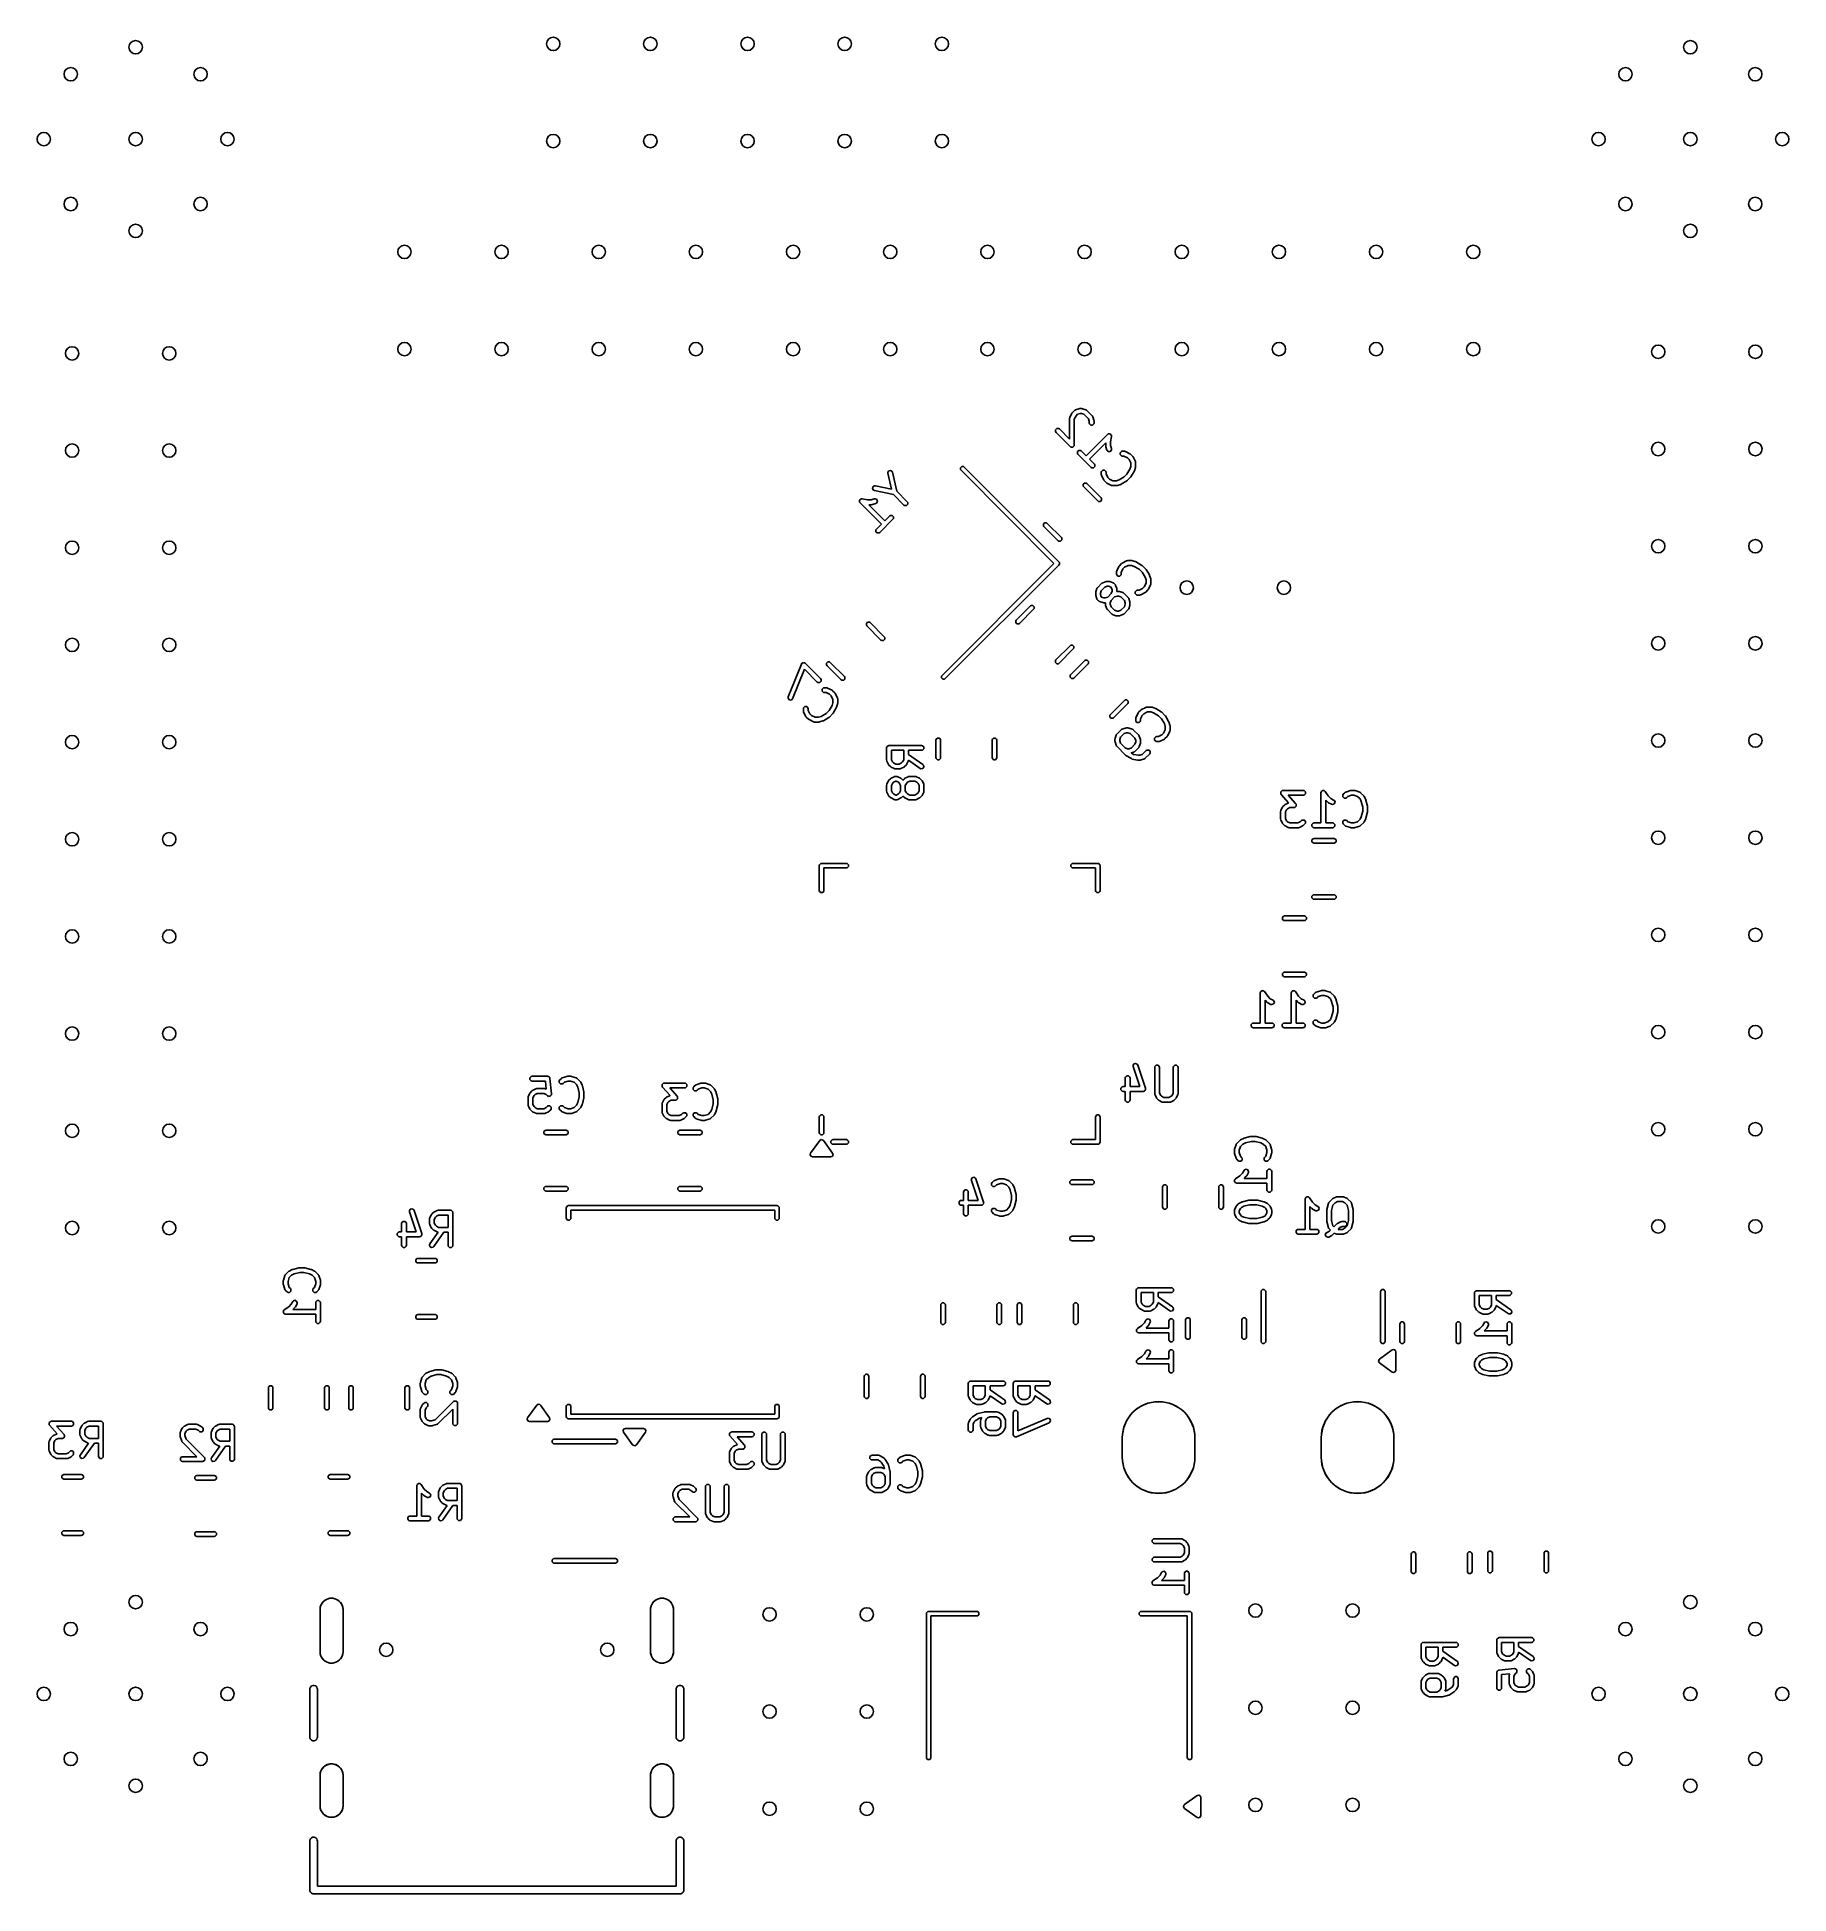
# Model space of a CAD drawing. Extents: x 0.3 to 2.1, y 0.19 to 2.1.
import ezdxf

# ---------------------------------------------------------------- set-up
doc = ezdxf.new("R2010")
doc.units = 0
doc.header["$MEASUREMENT"] = 0
doc.layers.add('BLACK', color=7, linetype='CONTINUOUS')

msp = doc.modelspace()

# ---------------------------------------------------------------- linework, layer by layer
at = {"layer": 'BLACK', "linetype": 'CONTINUOUS'}
for p, q in [((1.3641, 1.7186), (1.3663, 1.7208)), ((1.3663, 1.7208), (1.3664, 1.7209)), ((1.3664, 1.7209), (1.3665, 1.721)), ((1.3665, 1.721), (1.3668, 1.7212)), ((1.3668, 1.7212), (1.3671, 1.7214)), ((1.3671, 1.7214), (1.3672, 1.7214)), ((1.3672, 1.7214), (1.3673, 1.7214)), ((1.3673, 1.7214), (1.3707, 1.7226)), ((1.3707, 1.7226), (1.3711, 1.7226)), ((1.3711, 1.7226), (1.3715, 1.7227)), ((1.3715, 1.7227), (1.3737, 1.7227)), ((1.3737, 1.7227), (1.3741, 1.7226)), ((1.3741, 1.7226), (1.3745, 1.7226)), ((1.3745, 1.7226), (1.3779, 1.7214)), ((1.3779, 1.7214), (1.378, 1.7214)), ((1.378, 1.7214), (1.378, 1.7214)), ((1.378, 1.7214), (1.3784, 1.7212)), ((1.3784, 1.7212), (1.3787, 1.721)), ((1.3787, 1.721), (1.3787, 1.7209)), ((1.3787, 1.7209), (1.3788, 1.7208)), ((1.3788, 1.7208), (1.3845, 1.7152)), ((1.3466, 1.7009), (1.348, 1.7022)), ((1.3466, 1.699), (1.3466, 1.7009)), ((1.348, 1.7022), (1.3499, 1.7022)), ((1.3499, 1.7022), (1.3507, 1.7017)), ((1.3507, 1.7017), (1.3611, 1.6912)), ((1.3611, 1.7125), (1.3612, 1.7129)), ((1.3611, 1.7123), (1.3611, 1.7125)), ((1.3611, 1.7125), (1.3611, 1.7125)), ((1.3611, 1.6912), (1.3611, 1.7123)), ((1.3612, 1.7129), (1.3613, 1.7133)), ((1.3613, 1.7133), (1.3614, 1.7134)), ((1.3613, 1.7133), (1.3613, 1.7133)), ((1.3614, 1.7134), (1.3636, 1.718)), ((1.3636, 1.718), (1.3639, 1.7183)), ((1.3639, 1.7183), (1.3641, 1.7186)), ((1.3678, 1.7154), (1.366, 1.7118)), ((1.366, 1.7118), (1.366, 1.6853)), ((1.3694, 1.717), (1.3678, 1.7154)), ((1.3719, 1.7178), (1.3694, 1.717)), ((1.3733, 1.7178), (1.3719, 1.7178)), ((1.3758, 1.717), (1.3733, 1.7178)), ((1.3806, 1.7121), (1.3758, 1.717)), ((1.3814, 1.7097), (1.3806, 1.7121)), ((1.3814, 1.7078), (1.3814, 1.7097)), ((1.3816, 1.7069), (1.3814, 1.7078)), ((1.3829, 1.7056), (1.3816, 1.7069)), ((1.3848, 1.7056), (1.3829, 1.7056)), ((1.3845, 1.7152), (1.3845, 1.7151)), ((1.3845, 1.7151), (1.3846, 1.7151)), ((1.3846, 1.7151), (1.3848, 1.7147)), ((1.3848, 1.7147), (1.385, 1.7144)), ((1.3861, 1.7069), (1.3848, 1.7056)), ((1.385, 1.7144), (1.385, 1.7144)), ((1.385, 1.7144), (1.3851, 1.7143)), ((1.3851, 1.7143), (1.3862, 1.7109)), ((1.3863, 1.7078), (1.3861, 1.7069)), ((1.3862, 1.7109), (1.3862, 1.7105)), ((1.3862, 1.7105), (1.3863, 1.7101)), ((1.3863, 1.7101), (1.3863, 1.7078)), ((1.3472, 1.6982), (1.3466, 1.699)), ((1.3618, 1.6836), (1.3472, 1.6982)), ((1.3626, 1.683), (1.3618, 1.6836)), ((1.3645, 1.683), (1.3626, 1.683)), ((1.3658, 1.6844), (1.3645, 1.683)), ((1.366, 1.6853), (1.3658, 1.6844)), ((1.3658, 1.6844), (1.3658, 1.6844)), ((1.3782, 1.6741), (1.4001, 1.6961)), ((1.3983, 1.6873), (1.3817, 1.6707)), ((1.3983, 1.6842), (1.3983, 1.6873)), ((1.3984, 1.6838), (1.3983, 1.6842)), ((1.3984, 1.6834), (1.3984, 1.6838)), ((1.3995, 1.68), (1.3984, 1.6834)), ((1.4001, 1.6961), (1.4009, 1.6966)), ((1.4009, 1.6966), (1.4012, 1.6966)), ((1.4012, 1.6966), (1.4014, 1.6967)), ((1.4014, 1.6967), (1.4021, 1.6966)), ((1.4021, 1.6966), (1.4028, 1.6966)), ((1.4028, 1.6966), (1.403, 1.6964)), ((1.403, 1.6964), (1.4032, 1.6964)), ((1.4032, 1.6964), (1.4036, 1.6958)), ((1.4043, 1.6938), (1.4032, 1.6884)), ((1.4032, 1.6884), (1.4032, 1.6846)), ((1.4032, 1.6846), (1.4042, 1.6816)), ((1.4036, 1.6958), (1.4042, 1.6953)), ((1.4042, 1.6953), (1.4042, 1.695)), ((1.4042, 1.695), (1.4043, 1.6948)), ((1.4042, 1.6816), (1.4043, 1.6806)), ((1.4043, 1.6948), (1.4043, 1.6938)), ((1.2489, 1.6617), (1.2501, 1.663)), ((1.2501, 1.663), (1.252, 1.663)), ((1.252, 1.663), (1.2527, 1.6625)), ((1.2527, 1.6625), (1.3502, 1.5651)), ((1.3692, 1.6784), (1.3705, 1.6797)), ((1.3692, 1.6765), (1.3692, 1.6784)), ((1.3697, 1.6757), (1.3692, 1.6765)), ((1.3832, 1.6622), (1.3697, 1.6757)), ((1.3705, 1.6797), (1.3724, 1.6797)), ((1.3724, 1.6797), (1.3732, 1.6792)), ((1.3732, 1.6792), (1.3782, 1.6741)), ((1.3817, 1.6707), (1.3867, 1.6656)), ((1.3872, 1.663), (1.3859, 1.6616)), ((1.3867, 1.6656), (1.3872, 1.6648)), ((1.3872, 1.6648), (1.3872, 1.663)), ((1.4, 1.6792), (1.3995, 1.68)), ((1.4017, 1.6783), (1.4, 1.6792)), ((1.4035, 1.6789), (1.4017, 1.6783)), ((1.4043, 1.6806), (1.4035, 1.6789)), ((1.4131, 1.6772), (1.4145, 1.6786)), ((1.4131, 1.6753), (1.4131, 1.6772)), ((1.4145, 1.674), (1.4131, 1.6753)), ((1.4145, 1.6786), (1.4154, 1.6788)), ((1.4154, 1.6738), (1.4145, 1.674)), ((1.4154, 1.6788), (1.4177, 1.6788)), ((1.4171, 1.6738), (1.4154, 1.6738)), ((1.4207, 1.672), (1.4171, 1.6738)), ((1.4177, 1.6788), (1.4178, 1.6787)), ((1.4178, 1.6787), (1.4178, 1.6787)), ((1.4178, 1.6787), (1.4182, 1.6786)), ((1.4182, 1.6786), (1.4186, 1.6786)), ((1.4186, 1.6786), (1.4186, 1.6785)), ((1.4186, 1.6785), (1.4188, 1.6785)), ((1.4188, 1.6785), (1.4233, 1.6762)), ((1.4224, 1.6703), (1.4207, 1.672)), ((1.4242, 1.6667), (1.4224, 1.6703)), ((1.4233, 1.6762), (1.4236, 1.676)), ((1.4233, 1.6604), (1.4242, 1.6632)), ((1.4236, 1.676), (1.4239, 1.6758)), ((1.4239, 1.6758), (1.4262, 1.6735)), ((1.4242, 1.6632), (1.4242, 1.6667)), ((1.4262, 1.6735), (1.4264, 1.6732)), ((1.4264, 1.6732), (1.4266, 1.6729)), ((1.4266, 1.6729), (1.4289, 1.6684)), ((1.4289, 1.6684), (1.4289, 1.6683)), ((1.4289, 1.6683), (1.4289, 1.6682)), ((1.4289, 1.6682), (1.429, 1.6678)), ((1.429, 1.6678), (1.4291, 1.6674)), ((1.4291, 1.6624), (1.429, 1.662)), ((1.4291, 1.6674), (1.4291, 1.6674)), ((1.4291, 1.6674), (1.4291, 1.6673)), ((1.4291, 1.6673), (1.4291, 1.6628)), ((1.4291, 1.6628), (1.4291, 1.6624)), ((1.1588, 1.6423), (1.1604, 1.6433)), ((1.1604, 1.6433), (1.1613, 1.6433)), ((1.1613, 1.6433), (1.1778, 1.6397)), ((1.1742, 1.6571), (1.1752, 1.6587)), ((1.1742, 1.6562), (1.1742, 1.6571)), ((1.1778, 1.6397), (1.1742, 1.6562)), ((1.1752, 1.6587), (1.177, 1.6591)), ((1.177, 1.6591), (1.1786, 1.6581)), ((1.1786, 1.6581), (1.179, 1.6572)), ((1.179, 1.6572), (1.1833, 1.6376)), ((1.2489, 1.6599), (1.2489, 1.6617)), ((1.2494, 1.6592), (1.2489, 1.6599)), ((1.3451, 1.5634), (1.2494, 1.6592)), ((1.3752, 1.6448), (1.3765, 1.6461)), ((1.3752, 1.643), (1.3752, 1.6448)), ((1.3765, 1.6461), (1.3783, 1.6461)), ((1.3783, 1.6461), (1.379, 1.6455)), ((1.379, 1.6455), (1.3936, 1.631)), ((1.384, 1.6616), (1.3832, 1.6622)), ((1.3859, 1.6616), (1.384, 1.6616)), ((1.3938, 1.6571), (1.394, 1.6581)), ((1.3938, 1.6549), (1.3938, 1.6571)), ((1.3938, 1.6548), (1.3938, 1.6549)), ((1.3938, 1.6547), (1.3938, 1.6548)), ((1.3939, 1.6543), (1.3938, 1.6547)), ((1.394, 1.6539), (1.3939, 1.6543)), ((1.394, 1.6581), (1.3953, 1.6594)), ((1.394, 1.6538), (1.394, 1.6539)), ((1.394, 1.6539), (1.394, 1.6539)), ((1.3963, 1.6493), (1.394, 1.6538)), ((1.3953, 1.6594), (1.3972, 1.6594)), ((1.3965, 1.649), (1.3963, 1.6493)), ((1.3968, 1.6486), (1.3965, 1.649)), ((1.399, 1.6464), (1.3968, 1.6486)), ((1.3972, 1.6594), (1.3985, 1.6581)), ((1.3985, 1.6581), (1.3987, 1.6571)), ((1.3987, 1.6571), (1.3987, 1.6555)), ((1.3987, 1.6555), (1.4005, 1.6518)), ((1.3993, 1.6462), (1.399, 1.6464)), ((1.3996, 1.6459), (1.3993, 1.6462)), ((1.4042, 1.6437), (1.3996, 1.6459)), ((1.4005, 1.6518), (1.4022, 1.6501)), ((1.4022, 1.6501), (1.4058, 1.6483)), ((1.4043, 1.6436), (1.4042, 1.6437)), ((1.4047, 1.6435), (1.4043, 1.6436)), ((1.4043, 1.6436), (1.4043, 1.6436)), ((1.4051, 1.6434), (1.4047, 1.6435)), ((1.4053, 1.6434), (1.4051, 1.6434)), ((1.4051, 1.6434), (1.4051, 1.6434)), ((1.4098, 1.6434), (1.4053, 1.6434)), ((1.4058, 1.6483), (1.4094, 1.6483)), ((1.4094, 1.6483), (1.4121, 1.6492)), ((1.4102, 1.6435), (1.4098, 1.6434)), ((1.4105, 1.6435), (1.4102, 1.6435)), ((1.4139, 1.6447), (1.4105, 1.6435)), ((1.4121, 1.6492), (1.4173, 1.6523)), ((1.4142, 1.6448), (1.4139, 1.6447)), ((1.4144, 1.6449), (1.4142, 1.6448)), ((1.42, 1.6483), (1.4144, 1.6449)), ((1.4173, 1.6523), (1.4202, 1.6553)), ((1.4203, 1.6485), (1.42, 1.6483)), ((1.4202, 1.6553), (1.4233, 1.6604)), ((1.4205, 1.6486), (1.4203, 1.6485)), ((1.4239, 1.652), (1.4205, 1.6486)), ((1.4241, 1.6523), (1.4239, 1.652)), ((1.4243, 1.6525), (1.4241, 1.6523)), ((1.4276, 1.6581), (1.4243, 1.6525)), ((1.4277, 1.6584), (1.4276, 1.6581)), ((1.4279, 1.6586), (1.4277, 1.6584)), ((1.429, 1.662), (1.4279, 1.6586)), ((1.1449, 1.6269), (1.145, 1.6276)), ((1.145, 1.6267), (1.1449, 1.6269)), ((1.145, 1.6283), (1.1452, 1.6285)), ((1.145, 1.6276), (1.145, 1.6283)), ((1.145, 1.6265), (1.145, 1.6267)), ((1.1455, 1.6257), (1.145, 1.6265)), ((1.1452, 1.6288), (1.1458, 1.6292)), ((1.1452, 1.6285), (1.1452, 1.6288)), ((1.1675, 1.6037), (1.1455, 1.6257)), ((1.1458, 1.6292), (1.1463, 1.6297)), ((1.1463, 1.6297), (1.1466, 1.6297)), ((1.1466, 1.6297), (1.1468, 1.6298)), ((1.1468, 1.6298), (1.1478, 1.6298)), ((1.1478, 1.6298), (1.1532, 1.6287)), ((1.1532, 1.6287), (1.157, 1.6287)), ((1.157, 1.6287), (1.16, 1.6297)), ((1.1616, 1.6251), (1.1582, 1.6239)), ((1.1584, 1.6405), (1.1588, 1.6423)), ((1.1594, 1.6389), (1.1584, 1.6405)), ((1.1603, 1.6385), (1.1594, 1.6389)), ((1.16, 1.6297), (1.161, 1.6299)), ((1.1799, 1.6342), (1.1603, 1.6385)), ((1.161, 1.6299), (1.1627, 1.629)), ((1.1624, 1.6255), (1.1616, 1.6251)), ((1.1633, 1.6272), (1.1624, 1.6255)), ((1.1627, 1.629), (1.1633, 1.6272)), ((1.1906, 1.6234), (1.1799, 1.6342)), ((1.1833, 1.6376), (1.1941, 1.6269)), ((1.1946, 1.6242), (1.1933, 1.6229)), ((1.1941, 1.6269), (1.1946, 1.6261)), ((1.1946, 1.6261), (1.1946, 1.6242)), ((1.3757, 1.6422), (1.3752, 1.643)), ((1.3902, 1.6277), (1.3757, 1.6422)), ((1.391, 1.6271), (1.3902, 1.6277)), ((1.3928, 1.6271), (1.391, 1.6271)), ((1.3941, 1.6284), (1.3928, 1.6271)), ((1.3936, 1.631), (1.3941, 1.6302)), ((1.3941, 1.6302), (1.3941, 1.6284)), ((1.1574, 1.6238), (1.1544, 1.6238)), ((1.1544, 1.6238), (1.1709, 1.6072)), ((1.1578, 1.6239), (1.1574, 1.6238)), ((1.1582, 1.6239), (1.1578, 1.6239)), ((1.1794, 1.6088), (1.1659, 1.5952)), ((1.1709, 1.6072), (1.176, 1.6122)), ((1.176, 1.6122), (1.1768, 1.6128)), ((1.1768, 1.6128), (1.1786, 1.6128)), ((1.1786, 1.6128), (1.18, 1.6114)), ((1.18, 1.6096), (1.1794, 1.6088)), ((1.18, 1.6114), (1.18, 1.6096)), ((1.1914, 1.6229), (1.1906, 1.6234)), ((1.1933, 1.6229), (1.1914, 1.6229)), ((1.3343, 1.6039), (1.3355, 1.6051)), ((1.3355, 1.6051), (1.3373, 1.6051)), ((1.3373, 1.6051), (1.3381, 1.6046)), ((1.1619, 1.5979), (1.1624, 1.5987)), ((1.1619, 1.596), (1.1619, 1.5979)), ((1.1632, 1.5947), (1.1619, 1.596)), ((1.1624, 1.5987), (1.1675, 1.6037)), ((1.1651, 1.5947), (1.1632, 1.5947)), ((1.1659, 1.5952), (1.1651, 1.5947)), ((1.3343, 1.602), (1.3343, 1.6039)), ((1.3348, 1.6013), (1.3343, 1.602)), ((1.3493, 1.5867), (1.3348, 1.6013)), ((1.3381, 1.6046), (1.3527, 1.5901)), ((1.3501, 1.5862), (1.3493, 1.5867)), ((1.3519, 1.5862), (1.3501, 1.5862)), ((1.3532, 1.5875), (1.3519, 1.5862)), ((1.3527, 1.5901), (1.3532, 1.5893)), ((1.3532, 1.5893), (1.3532, 1.5875)), ((1.2299, 1.4481), (1.3451, 1.5634)), ((1.3502, 1.5617), (1.2332, 1.4448)), ((1.3502, 1.5651), (1.3507, 1.5643)), ((1.3507, 1.5625), (1.3502, 1.5617)), ((1.3507, 1.5643), (1.3507, 1.5625)), ((1.4094, 1.5549), (1.4095, 1.5553)), ((1.4094, 1.5548), (1.4094, 1.5549)), ((1.4094, 1.5547), (1.4094, 1.5548)), ((1.4094, 1.5524), (1.4094, 1.5547)), ((1.4096, 1.5515), (1.4094, 1.5524)), ((1.4095, 1.5553), (1.4096, 1.5556)), ((1.4096, 1.5558), (1.4119, 1.5603)), ((1.4096, 1.5557), (1.4096, 1.5558)), ((1.4096, 1.5556), (1.4096, 1.5557)), ((1.4109, 1.5502), (1.4096, 1.5515)), ((1.4128, 1.5502), (1.4109, 1.5502)), ((1.4119, 1.5603), (1.4121, 1.5606)), ((1.4121, 1.5606), (1.4124, 1.5609)), ((1.4124, 1.5609), (1.4146, 1.5632)), ((1.4141, 1.5515), (1.4128, 1.5502)), ((1.4143, 1.5524), (1.4141, 1.5515)), ((1.4161, 1.5577), (1.4143, 1.5541)), ((1.4143, 1.5541), (1.4143, 1.5524)), ((1.4146, 1.5632), (1.4149, 1.5634)), ((1.4149, 1.5634), (1.4153, 1.5637)), ((1.4153, 1.5637), (1.4198, 1.5659)), ((1.4178, 1.5594), (1.4161, 1.5577)), ((1.4214, 1.5613), (1.4178, 1.5594)), ((1.4198, 1.5659), (1.4199, 1.5659)), ((1.4199, 1.566), (1.4203, 1.5661)), ((1.4199, 1.5659), (1.4199, 1.566)), ((1.4203, 1.5661), (1.4207, 1.5662)), ((1.4207, 1.5662), (1.4207, 1.5662)), ((1.4207, 1.5662), (1.4209, 1.5662)), ((1.4209, 1.5662), (1.4254, 1.5662)), ((1.425, 1.5613), (1.4214, 1.5613)), ((1.4277, 1.5603), (1.425, 1.5613)), ((1.4254, 1.5662), (1.4258, 1.5661)), ((1.4258, 1.5661), (1.4261, 1.566)), ((1.4261, 1.566), (1.4295, 1.5649)), ((1.4329, 1.5573), (1.4277, 1.5603)), ((1.4295, 1.5649), (1.4298, 1.5648)), ((1.4298, 1.5648), (1.43, 1.5647)), ((1.43, 1.5647), (1.4356, 1.5613)), ((1.4358, 1.5543), (1.4329, 1.5573)), ((1.4356, 1.5613), (1.4359, 1.5611)), ((1.4389, 1.5492), (1.4358, 1.5543)), ((1.4359, 1.5611), (1.4361, 1.5609)), ((1.4361, 1.5609), (1.4395, 1.5576)), ((1.4398, 1.5464), (1.4389, 1.5492)), ((1.4395, 1.5576), (1.4397, 1.5573)), ((1.4397, 1.5573), (1.4399, 1.5571)), ((1.4399, 1.5571), (1.4433, 1.5515)), ((1.4433, 1.5515), (1.4433, 1.5512)), ((1.4433, 1.5512), (1.4435, 1.551)), ((1.4435, 1.551), (1.4446, 1.5476)), ((1.388, 1.5333), (1.3881, 1.5337)), ((1.388, 1.531), (1.388, 1.5333)), ((1.3881, 1.5306), (1.388, 1.531)), ((1.3881, 1.5341), (1.3892, 1.5374)), ((1.3881, 1.5337), (1.3881, 1.5341)), ((1.3881, 1.5303), (1.3881, 1.5306)), ((1.3892, 1.5269), (1.3881, 1.5303)), ((1.3892, 1.5374), (1.3893, 1.5376)), ((1.3893, 1.5376), (1.3895, 1.5379)), ((1.3893, 1.5376), (1.3893, 1.5376)), ((1.3895, 1.5379), (1.3897, 1.5383)), ((1.3897, 1.5383), (1.3898, 1.5383)), ((1.3898, 1.5384), (1.3943, 1.5429)), ((1.3898, 1.5383), (1.3898, 1.5384)), ((1.3937, 1.5353), (1.3929, 1.5329)), ((1.3929, 1.5329), (1.3929, 1.5314)), ((1.3929, 1.5314), (1.3937, 1.529)), ((1.3974, 1.539), (1.3937, 1.5353)), ((1.3937, 1.529), (1.394, 1.5287)), ((1.394, 1.5287), (1.3965, 1.5279)), ((1.3943, 1.5429), (1.3944, 1.543)), ((1.3944, 1.543), (1.3945, 1.543)), ((1.3945, 1.543), (1.3948, 1.5432)), ((1.3948, 1.5432), (1.3951, 1.5435)), ((1.3951, 1.5435), (1.3952, 1.5435)), ((1.3952, 1.5435), (1.3953, 1.5435)), ((1.3953, 1.5435), (1.3987, 1.5446)), ((1.3998, 1.5398), (1.3974, 1.539)), ((1.3979, 1.5279), (1.4004, 1.5287)), ((1.3987, 1.5446), (1.3991, 1.5447)), ((1.3991, 1.5447), (1.3994, 1.5448)), ((1.3994, 1.5448), (1.4017, 1.5448)), ((1.4013, 1.5398), (1.3998, 1.5398)), ((1.4004, 1.5287), (1.4041, 1.5324)), ((1.4038, 1.539), (1.4013, 1.5398)), ((1.4017, 1.5448), (1.4021, 1.5447)), ((1.4021, 1.5447), (1.4025, 1.5446)), ((1.4025, 1.5446), (1.4059, 1.5435)), ((1.4041, 1.5387), (1.4038, 1.539)), ((1.4075, 1.5289), (1.4039, 1.5252)), ((1.4049, 1.5363), (1.4041, 1.5387)), ((1.4041, 1.5324), (1.4049, 1.5348)), ((1.4049, 1.5348), (1.4049, 1.5363)), ((1.4059, 1.5435), (1.406, 1.5435)), ((1.406, 1.5435), (1.406, 1.5435)), ((1.406, 1.5435), (1.4064, 1.5432)), ((1.4064, 1.5432), (1.4067, 1.543)), ((1.4067, 1.543), (1.4067, 1.543)), ((1.4067, 1.543), (1.4068, 1.5429)), ((1.4068, 1.5429), (1.4079, 1.5418)), ((1.41, 1.5297), (1.4075, 1.5289)), ((1.4079, 1.5418), (1.408, 1.5417)), ((1.408, 1.5417), (1.4081, 1.5417)), ((1.4081, 1.5417), (1.4083, 1.5413)), ((1.4083, 1.5413), (1.4085, 1.541)), ((1.4085, 1.541), (1.4085, 1.5409)), ((1.4085, 1.5409), (1.4085, 1.5408)), ((1.4085, 1.5408), (1.4097, 1.5374)), ((1.4097, 1.5374), (1.4097, 1.5371)), ((1.4097, 1.5371), (1.4098, 1.5367)), ((1.4098, 1.5367), (1.4098, 1.5346)), ((1.4098, 1.5346), (1.4118, 1.5346)), ((1.4114, 1.5297), (1.41, 1.5297)), ((1.4139, 1.5289), (1.4114, 1.5297)), ((1.4118, 1.5346), (1.4122, 1.5345)), ((1.4122, 1.5345), (1.4126, 1.5345)), ((1.4126, 1.5345), (1.416, 1.5334)), ((1.4176, 1.5252), (1.4139, 1.5289)), ((1.416, 1.5334), (1.4161, 1.5333)), ((1.4161, 1.5333), (1.4162, 1.5333)), ((1.4162, 1.5333), (1.4165, 1.5331)), ((1.4165, 1.5331), (1.4168, 1.5329)), ((1.4168, 1.5329), (1.4169, 1.5328)), ((1.4169, 1.5328), (1.417, 1.5328)), ((1.417, 1.5328), (1.4215, 1.5283)), ((1.4287, 1.5342), (1.4301, 1.5356)), ((1.4287, 1.5323), (1.4287, 1.5342)), ((1.4301, 1.531), (1.4287, 1.5323)), ((1.4301, 1.5356), (1.431, 1.5358)), ((1.431, 1.5308), (1.4301, 1.531)), ((1.431, 1.5358), (1.4327, 1.5358)), ((1.4333, 1.5308), (1.431, 1.5308)), ((1.4327, 1.5358), (1.4363, 1.5376)), ((1.4334, 1.5309), (1.4333, 1.5308)), ((1.4338, 1.5309), (1.4334, 1.5308)), ((1.4334, 1.5308), (1.4334, 1.5309)), ((1.4342, 1.531), (1.4338, 1.5309)), ((1.4344, 1.5311), (1.4342, 1.5311)), ((1.4342, 1.5311), (1.4342, 1.531)), ((1.4389, 1.5333), (1.4344, 1.5311)), ((1.4363, 1.5376), (1.438, 1.5393)), ((1.438, 1.5393), (1.4398, 1.5429)), ((1.4392, 1.5336), (1.4389, 1.5333)), ((1.4395, 1.5338), (1.4392, 1.5336)), ((1.4418, 1.5361), (1.4395, 1.5338)), ((1.4398, 1.5429), (1.4398, 1.5464)), ((1.442, 1.5364), (1.4418, 1.5361)), ((1.4422, 1.5367), (1.442, 1.5364)), ((1.4445, 1.5412), (1.4422, 1.5367)), ((1.4446, 1.5417), (1.4445, 1.5414)), ((1.4445, 1.5414), (1.4445, 1.5413)), ((1.4445, 1.5413), (1.4445, 1.5412)), ((1.4446, 1.5476), (1.4447, 1.5472)), ((1.4447, 1.5421), (1.4446, 1.5417)), ((1.4447, 1.5472), (1.4447, 1.5468)), ((1.4447, 1.5468), (1.4447, 1.5423)), ((1.4447, 1.5423), (1.4447, 1.5422)), ((1.4447, 1.5422), (1.4447, 1.5421)), ((1.3062, 1.505), (1.3208, 1.5196)), ((1.3241, 1.5162), (1.3096, 1.5017)), ((1.3208, 1.5196), (1.3215, 1.5201)), ((1.3215, 1.5201), (1.3233, 1.5201)), ((1.3233, 1.5201), (1.3246, 1.5188)), ((1.3246, 1.517), (1.3241, 1.5162)), ((1.3246, 1.5188), (1.3246, 1.517)), ((1.3893, 1.5268), (1.3892, 1.5269)), ((1.3893, 1.5267), (1.3893, 1.5268)), ((1.3895, 1.5264), (1.3893, 1.5267)), ((1.3897, 1.526), (1.3895, 1.5264)), ((1.3898, 1.526), (1.3897, 1.526)), ((1.3898, 1.5259), (1.3898, 1.526)), ((1.3909, 1.5248), (1.3898, 1.5259)), ((1.3911, 1.5247), (1.3909, 1.5248)), ((1.3914, 1.5245), (1.3911, 1.5247)), ((1.3911, 1.5247), (1.3911, 1.5247)), ((1.3917, 1.5243), (1.3914, 1.5245)), ((1.3918, 1.5243), (1.3917, 1.5243)), ((1.3919, 1.5242), (1.3918, 1.5243)), ((1.3953, 1.5231), (1.3919, 1.5242)), ((1.3957, 1.523), (1.3953, 1.5231)), ((1.3961, 1.5229), (1.3957, 1.523)), ((1.3981, 1.5229), (1.3961, 1.5229)), ((1.3965, 1.5279), (1.3979, 1.5279)), ((1.3981, 1.5209), (1.3981, 1.5229)), ((1.3982, 1.5205), (1.3981, 1.5209)), ((1.3982, 1.5201), (1.3982, 1.5205)), ((1.3994, 1.5167), (1.3982, 1.5201)), ((1.3994, 1.5166), (1.3994, 1.5167)), ((1.3996, 1.5162), (1.3994, 1.5166)), ((1.3994, 1.5166), (1.3994, 1.5166)), ((1.3998, 1.5159), (1.3996, 1.5162)), ((1.3999, 1.5159), (1.3998, 1.5159)), ((1.4, 1.5158), (1.3999, 1.5159)), ((1.4045, 1.5113), (1.4, 1.5158)), ((1.4039, 1.5252), (1.403, 1.5227)), ((1.403, 1.5227), (1.403, 1.5213)), ((1.403, 1.5213), (1.4039, 1.5188)), ((1.4039, 1.5188), (1.4075, 1.5152)), ((1.4046, 1.5112), (1.4045, 1.5113)), ((1.4046, 1.5111), (1.4046, 1.5112)), ((1.4049, 1.511), (1.4046, 1.5111)), ((1.4053, 1.5107), (1.4049, 1.511)), ((1.4054, 1.5107), (1.4053, 1.5107)), ((1.4053, 1.5107), (1.4053, 1.5107)), ((1.4088, 1.5095), (1.4054, 1.5107)), ((1.4075, 1.5152), (1.41, 1.5143)), ((1.4092, 1.5095), (1.4088, 1.5095)), ((1.4096, 1.5094), (1.4092, 1.5095)), ((1.4118, 1.5094), (1.4096, 1.5094)), ((1.41, 1.5143), (1.4114, 1.5143)), ((1.4114, 1.5143), (1.4139, 1.5152)), ((1.4122, 1.5095), (1.4118, 1.5094)), ((1.4126, 1.5095), (1.4122, 1.5095)), ((1.416, 1.5107), (1.4126, 1.5095)), ((1.4139, 1.5152), (1.4176, 1.5188)), ((1.4161, 1.5107), (1.416, 1.5107)), ((1.4162, 1.5107), (1.4161, 1.5107)), ((1.4165, 1.511), (1.4162, 1.5107)), ((1.4168, 1.5111), (1.4165, 1.511)), ((1.4169, 1.5112), (1.4168, 1.5111)), ((1.417, 1.5113), (1.4169, 1.5112)), ((1.4215, 1.5158), (1.417, 1.5113)), ((1.4184, 1.5227), (1.4176, 1.5252)), ((1.4176, 1.5188), (1.4184, 1.5213)), ((1.4184, 1.5213), (1.4184, 1.5227)), ((1.4215, 1.5283), (1.4215, 1.5282)), ((1.4215, 1.5282), (1.4216, 1.5281)), ((1.4216, 1.5159), (1.4215, 1.5159)), ((1.4215, 1.5159), (1.4215, 1.5158)), ((1.4216, 1.5281), (1.4218, 1.5278)), ((1.4218, 1.5162), (1.4216, 1.5159)), ((1.4218, 1.5278), (1.422, 1.5275)), ((1.422, 1.5166), (1.4218, 1.5162)), ((1.422, 1.5275), (1.422, 1.5274)), ((1.422, 1.5274), (1.4221, 1.5273)), ((1.4221, 1.5167), (1.422, 1.5166)), ((1.422, 1.5166), (1.422, 1.5166)), ((1.4221, 1.5273), (1.4232, 1.5239)), ((1.4232, 1.5201), (1.4221, 1.5167)), ((1.4232, 1.5239), (1.4232, 1.5235)), ((1.4232, 1.5235), (1.4233, 1.5231)), ((1.4233, 1.5209), (1.4232, 1.5205)), ((1.4232, 1.5205), (1.4232, 1.5201)), ((1.4233, 1.5231), (1.4233, 1.5209)), ((1.152, 1.5016), (1.1533, 1.5029)), ((1.152, 1.4998), (1.152, 1.5016)), ((1.1525, 1.4991), (1.152, 1.4998)), ((1.167, 1.4845), (1.1525, 1.4991)), ((1.1533, 1.5029), (1.1551, 1.5029)), ((1.1551, 1.5029), (1.1558, 1.5024)), ((1.1558, 1.5024), (1.1704, 1.4879)), ((1.3057, 1.5043), (1.3062, 1.505)), ((1.3057, 1.5024), (1.3057, 1.5043)), ((1.307, 1.5012), (1.3057, 1.5024)), ((1.3088, 1.5012), (1.307, 1.5012)), ((1.3096, 1.5017), (1.3088, 1.5012)), ((1.1678, 1.484), (1.167, 1.4845)), ((1.1696, 1.484), (1.1678, 1.484)), ((1.1709, 1.4853), (1.1696, 1.484)), ((1.1704, 1.4879), (1.1709, 1.4871)), ((1.1709, 1.4871), (1.1709, 1.4853)), ((1.3471, 1.4641), (1.3617, 1.4786)), ((1.365, 1.4753), (1.3505, 1.4608)), ((1.3617, 1.4786), (1.3625, 1.4792)), ((1.3625, 1.4792), (1.3643, 1.4792)), ((1.3643, 1.4792), (1.3655, 1.4779)), ((1.3655, 1.4761), (1.365, 1.4753)), ((1.3655, 1.4779), (1.3655, 1.4761)), ((1.0716, 1.426), (1.0851, 1.4598)), ((1.0883, 1.4545), (1.0761, 1.4241)), ((1.0851, 1.4598), (1.0856, 1.4606)), ((1.0851, 1.4598), (1.0851, 1.4598)), ((1.0851, 1.4598), (1.0851, 1.4598)), ((1.0851, 1.4598), (1.0851, 1.4598)), ((1.0856, 1.4606), (1.0861, 1.4608)), ((1.0861, 1.4608), (1.0864, 1.4611)), ((1.0864, 1.4611), (1.0869, 1.4611)), ((1.0869, 1.4611), (1.0874, 1.4613)), ((1.0874, 1.4613), (1.0878, 1.4611)), ((1.0878, 1.4611), (1.0883, 1.4611)), ((1.0883, 1.4611), (1.0891, 1.4606)), ((1.1014, 1.4413), (1.0883, 1.4545)), ((1.0891, 1.4606), (1.0891, 1.4606)), ((1.0891, 1.4606), (1.0891, 1.4606)), ((1.0891, 1.4606), (1.0891, 1.4606)), ((1.0891, 1.4606), (1.1049, 1.4448)), ((1.1111, 1.4607), (1.1123, 1.462)), ((1.1111, 1.4589), (1.1111, 1.4607)), ((1.1116, 1.4581), (1.1111, 1.4589)), ((1.1261, 1.4436), (1.1116, 1.4581)), ((1.1123, 1.462), (1.1141, 1.462)), ((1.1141, 1.462), (1.1149, 1.4615)), ((1.1149, 1.4615), (1.1295, 1.4469)), ((1.3466, 1.4633), (1.3471, 1.4641)), ((1.3466, 1.4615), (1.3466, 1.4633)), ((1.3479, 1.4602), (1.3466, 1.4615)), ((1.3497, 1.4602), (1.3479, 1.4602)), ((1.3505, 1.4608), (1.3497, 1.4602)), ((1.3622, 1.4488), (1.3767, 1.4633)), ((1.3801, 1.46), (1.3655, 1.4454)), ((1.3767, 1.4633), (1.3775, 1.4638)), ((1.3775, 1.4638), (1.3793, 1.4638)), ((1.3793, 1.4638), (1.3806, 1.4626)), ((1.3806, 1.4608), (1.3801, 1.46)), ((1.3806, 1.4626), (1.3806, 1.4608)), ((1.1022, 1.4408), (1.1014, 1.4413)), ((1.1041, 1.4408), (1.1022, 1.4408)), ((1.1054, 1.4421), (1.1041, 1.4408)), ((1.1049, 1.4448), (1.1054, 1.444)), ((1.1054, 1.444), (1.1054, 1.4421)), ((1.1065, 1.4339), (1.1079, 1.4352)), ((1.1065, 1.432), (1.1065, 1.4339)), ((1.1079, 1.4352), (1.1088, 1.4354)), ((1.1088, 1.4354), (1.111, 1.4354)), ((1.111, 1.4354), (1.1112, 1.4354)), ((1.1112, 1.4354), (1.1112, 1.4354)), ((1.1112, 1.4354), (1.1116, 1.4353)), ((1.1116, 1.4353), (1.112, 1.4352)), ((1.112, 1.4352), (1.112, 1.4352)), ((1.112, 1.4352), (1.1121, 1.4351)), ((1.1121, 1.4351), (1.1167, 1.4329)), ((1.1269, 1.4431), (1.1261, 1.4436)), ((1.1287, 1.4431), (1.1269, 1.4431)), ((1.13, 1.4444), (1.1287, 1.4431)), ((1.1295, 1.4469), (1.13, 1.4462)), ((1.13, 1.4462), (1.13, 1.4444)), ((1.2294, 1.4474), (1.2299, 1.4481)), ((1.2294, 1.4456), (1.2294, 1.4474)), ((1.2307, 1.4443), (1.2294, 1.4456)), ((1.2325, 1.4443), (1.2307, 1.4443)), ((1.2332, 1.4448), (1.2325, 1.4443)), ((1.3617, 1.448), (1.3622, 1.4488)), ((1.3617, 1.4462), (1.3617, 1.448)), ((1.363, 1.4449), (1.3617, 1.4462)), ((1.3648, 1.4449), (1.363, 1.4449)), ((1.3655, 1.4454), (1.3648, 1.4449)), ((1.0714, 1.425), (1.0716, 1.426)), ((1.0721, 1.4233), (1.0714, 1.425)), ((1.0739, 1.4226), (1.0721, 1.4233)), ((1.0756, 1.4233), (1.0739, 1.4226)), ((1.0761, 1.4241), (1.0756, 1.4233)), ((1.0872, 1.4138), (1.0874, 1.4147)), ((1.0874, 1.4147), (1.0887, 1.416)), ((1.0887, 1.416), (1.0906, 1.416)), ((1.0906, 1.416), (1.0919, 1.4147)), ((1.0919, 1.4147), (1.0921, 1.4138)), ((1.1079, 1.4307), (1.1065, 1.432)), ((1.1088, 1.4305), (1.1079, 1.4307)), ((1.1105, 1.4305), (1.1088, 1.4305)), ((1.1141, 1.4287), (1.1105, 1.4305)), ((1.1136, 1.4119), (1.1167, 1.4171)), ((1.1158, 1.427), (1.1141, 1.4287)), ((1.1176, 1.4233), (1.1158, 1.427)), ((1.1167, 1.4329), (1.117, 1.4326)), ((1.1167, 1.4171), (1.1176, 1.4198)), ((1.117, 1.4326), (1.1173, 1.4324)), ((1.1173, 1.4324), (1.1195, 1.4302)), ((1.1176, 1.4198), (1.1176, 1.4233)), ((1.121, 1.4148), (1.1177, 1.4091)), ((1.1195, 1.4302), (1.1198, 1.4298)), ((1.1198, 1.4298), (1.12, 1.4295)), ((1.12, 1.4295), (1.1223, 1.425)), ((1.1211, 1.415), (1.121, 1.4148)), ((1.1213, 1.4153), (1.1211, 1.415)), ((1.1224, 1.4186), (1.1213, 1.4153)), ((1.1223, 1.425), (1.1223, 1.4249)), ((1.1223, 1.4249), (1.1223, 1.4249)), ((1.1223, 1.4249), (1.1224, 1.4245)), ((1.1224, 1.4245), (1.1225, 1.4241)), ((1.1225, 1.4194), (1.1224, 1.419)), ((1.1224, 1.419), (1.1224, 1.4186)), ((1.1225, 1.4241), (1.1225, 1.424)), ((1.1225, 1.424), (1.1225, 1.4239)), ((1.1225, 1.4239), (1.1225, 1.4194)), ((1.4031, 1.4079), (1.4177, 1.4224)), ((1.421, 1.4191), (1.4065, 1.4045)), ((1.4177, 1.4224), (1.4184, 1.4229)), ((1.4184, 1.4229), (1.4202, 1.4229)), ((1.4202, 1.4229), (1.4215, 1.4216)), ((1.4215, 1.4198), (1.421, 1.4191)), ((1.4215, 1.4216), (1.4215, 1.4198)), ((1.4351, 1.413), (1.4396, 1.4152)), ((1.4396, 1.4152), (1.4397, 1.4152)), ((1.4397, 1.4153), (1.4401, 1.4154)), ((1.4397, 1.4152), (1.4397, 1.4153)), ((1.4401, 1.4154), (1.4405, 1.4155)), ((1.4405, 1.4155), (1.4406, 1.4154)), ((1.4406, 1.4154), (1.4407, 1.4155)), ((1.4407, 1.4155), (1.4452, 1.4155)), ((1.4452, 1.4155), (1.4456, 1.4154)), ((1.4456, 1.4154), (1.446, 1.4153)), ((1.446, 1.4153), (1.4494, 1.4142)), ((1.4494, 1.4142), (1.4496, 1.4141)), ((1.4496, 1.4141), (1.4498, 1.414)), ((1.4498, 1.414), (1.4555, 1.4106)), ((1.0872, 1.4115), (1.0872, 1.4138)), ((1.0872, 1.4114), (1.0872, 1.4115)), ((1.0872, 1.4113), (1.0872, 1.4114)), ((1.0873, 1.411), (1.0872, 1.4113)), ((1.0874, 1.4106), (1.0873, 1.411)), ((1.0874, 1.4105), (1.0874, 1.4106)), ((1.0874, 1.4104), (1.0874, 1.4105)), ((1.0897, 1.4059), (1.0874, 1.4104)), ((1.0899, 1.4056), (1.0897, 1.4059)), ((1.0902, 1.4053), (1.0899, 1.4056)), ((1.0924, 1.403), (1.0902, 1.4053)), ((1.0921, 1.4138), (1.0921, 1.4121)), ((1.0921, 1.4121), (1.0939, 1.4085)), ((1.0927, 1.4028), (1.0924, 1.403)), ((1.093, 1.4026), (1.0927, 1.4028)), ((1.0976, 1.4003), (1.093, 1.4026)), ((1.0939, 1.4085), (1.0956, 1.4068)), ((1.0956, 1.4068), (1.0992, 1.405)), ((1.0977, 1.4003), (1.0976, 1.4003)), ((1.0977, 1.4002), (1.0977, 1.4003)), ((1.0981, 1.4002), (1.0977, 1.4002)), ((1.0985, 1.4001), (1.0981, 1.4002)), ((1.0987, 1.4), (1.0985, 1.4001)), ((1.0985, 1.4001), (1.0985, 1.4001)), ((1.1032, 1.4), (1.0987, 1.4)), ((1.0992, 1.405), (1.1028, 1.405)), ((1.1028, 1.405), (1.1055, 1.4059)), ((1.1035, 1.4001), (1.1032, 1.4)), ((1.1039, 1.4002), (1.1035, 1.4001)), ((1.1073, 1.4013), (1.1039, 1.4002)), ((1.1055, 1.4059), (1.1106, 1.409)), ((1.1076, 1.4014), (1.1073, 1.4013)), ((1.1078, 1.4015), (1.1076, 1.4014)), ((1.1134, 1.4049), (1.1078, 1.4015)), ((1.1106, 1.409), (1.1136, 1.4119)), ((1.1137, 1.4051), (1.1134, 1.4049)), ((1.1139, 1.4053), (1.1137, 1.4051)), ((1.1173, 1.4087), (1.1139, 1.4053)), ((1.1175, 1.4089), (1.1173, 1.4087)), ((1.1177, 1.4091), (1.1175, 1.4089)), ((1.4026, 1.4071), (1.4031, 1.4079)), ((1.4026, 1.4053), (1.4026, 1.4071)), ((1.4039, 1.404), (1.4026, 1.4053)), ((1.4057, 1.404), (1.4039, 1.404)), ((1.4065, 1.4045), (1.4057, 1.404)), ((1.4292, 1.4042), (1.4293, 1.4046)), ((1.4292, 1.4041), (1.4292, 1.4042)), ((1.4292, 1.404), (1.4292, 1.4041)), ((1.4292, 1.4017), (1.4292, 1.404)), ((1.4294, 1.4008), (1.4292, 1.4017)), ((1.4293, 1.4046), (1.4294, 1.4049)), ((1.4294, 1.405), (1.4295, 1.4051)), ((1.4294, 1.4049), (1.4294, 1.405)), ((1.4307, 1.3995), (1.4294, 1.4008)), ((1.4295, 1.4051), (1.4317, 1.4096)), ((1.4326, 1.3995), (1.4307, 1.3995)), ((1.4317, 1.4096), (1.432, 1.4099)), ((1.432, 1.4099), (1.4322, 1.4102)), ((1.4322, 1.4102), (1.4344, 1.4125)), ((1.4339, 1.4008), (1.4326, 1.3995)), ((1.4341, 1.4017), (1.4339, 1.4008)), ((1.436, 1.407), (1.4341, 1.4034)), ((1.4341, 1.4034), (1.4341, 1.4017)), ((1.4344, 1.4125), (1.4348, 1.4127)), ((1.4348, 1.4127), (1.4351, 1.413)), ((1.4376, 1.4087), (1.436, 1.407)), ((1.4413, 1.4106), (1.4376, 1.4087)), ((1.4448, 1.4106), (1.4413, 1.4106)), ((1.4475, 1.4096), (1.4448, 1.4106)), ((1.4527, 1.4066), (1.4475, 1.4096)), ((1.4556, 1.4036), (1.4527, 1.4066)), ((1.4555, 1.4106), (1.4557, 1.4104)), ((1.4587, 1.3985), (1.4556, 1.4036)), ((1.4557, 1.4104), (1.456, 1.4102)), ((1.456, 1.4102), (1.4593, 1.4069)), ((1.4596, 1.3957), (1.4587, 1.3985)), ((1.4593, 1.4069), (1.4595, 1.4066)), ((1.4595, 1.4066), (1.4597, 1.4064)), ((1.4596, 1.3922), (1.4596, 1.3957)), ((1.4597, 1.4064), (1.4631, 1.4008)), ((1.4631, 1.4008), (1.4632, 1.4005)), ((1.4632, 1.4005), (1.4633, 1.4003)), ((1.4633, 1.4003), (1.4644, 1.3969)), ((1.4644, 1.3969), (1.4645, 1.3965)), ((1.4645, 1.3965), (1.4646, 1.3961)), ((1.4646, 1.3961), (1.4646, 1.3916)), ((1.173, 1.3745), (1.1744, 1.3758)), ((1.1744, 1.3758), (1.1753, 1.376)), ((1.1753, 1.376), (1.2088, 1.376)), ((1.2088, 1.376), (1.2097, 1.3758)), ((1.2097, 1.3758), (1.211, 1.3745)), ((1.2236, 1.3815), (1.2238, 1.3824)), ((1.2236, 1.3636), (1.2236, 1.3815)), ((1.2238, 1.3824), (1.2251, 1.3837)), ((1.2251, 1.3837), (1.2269, 1.3837)), ((1.2269, 1.3837), (1.2282, 1.3824)), ((1.2282, 1.3824), (1.2283, 1.3815)), ((1.2283, 1.3815), (1.2283, 1.3636)), ((1.2815, 1.3815), (1.2817, 1.3824)), ((1.2815, 1.3636), (1.2815, 1.3815)), ((1.2817, 1.3824), (1.283, 1.3837)), ((1.283, 1.3837), (1.2848, 1.3837)), ((1.2848, 1.3837), (1.286, 1.3824)), ((1.286, 1.3824), (1.2862, 1.3815)), ((1.2862, 1.3815), (1.2862, 1.3636)), ((1.4078, 1.3826), (1.4079, 1.383)), ((1.4078, 1.3803), (1.4078, 1.3826)), ((1.4079, 1.3799), (1.4078, 1.3803)), ((1.4079, 1.3834), (1.4091, 1.3867)), ((1.4079, 1.383), (1.4079, 1.3834)), ((1.4079, 1.3796), (1.4079, 1.3799)), ((1.4091, 1.3762), (1.4079, 1.3796)), ((1.4091, 1.3869), (1.4093, 1.3872)), ((1.4091, 1.3867), (1.4091, 1.3869)), ((1.4091, 1.3869), (1.4091, 1.3869)), ((1.4091, 1.3761), (1.4091, 1.3762)), ((1.4091, 1.376), (1.4091, 1.3761)), ((1.4093, 1.3757), (1.4091, 1.376)), ((1.4093, 1.3872), (1.4095, 1.3876)), ((1.4095, 1.3753), (1.4093, 1.3757)), ((1.4095, 1.3876), (1.4096, 1.3876)), ((1.4096, 1.3876), (1.4097, 1.3877)), ((1.4097, 1.3877), (1.4142, 1.3922)), ((1.4135, 1.3846), (1.4127, 1.3822)), ((1.4127, 1.3822), (1.4127, 1.3807)), ((1.4127, 1.3807), (1.4135, 1.3783)), ((1.4172, 1.3883), (1.4135, 1.3846)), ((1.4135, 1.3783), (1.4184, 1.3735)), ((1.4142, 1.3922), (1.4143, 1.3923)), ((1.4143, 1.3923), (1.4146, 1.3925)), ((1.4143, 1.3923), (1.4143, 1.3923)), ((1.4146, 1.3925), (1.415, 1.3928)), ((1.415, 1.3928), (1.415, 1.3928)), ((1.415, 1.3928), (1.4151, 1.3928)), ((1.4151, 1.3928), (1.4185, 1.3939)), ((1.4197, 1.3891), (1.4172, 1.3883)), ((1.4185, 1.3939), (1.4189, 1.394)), ((1.4189, 1.394), (1.4193, 1.3941)), ((1.4193, 1.3941), (1.4215, 1.3941)), ((1.4211, 1.3891), (1.4197, 1.3891)), ((1.4236, 1.3883), (1.4211, 1.3891)), ((1.4215, 1.3941), (1.4219, 1.394)), ((1.4219, 1.394), (1.4223, 1.3939)), ((1.4223, 1.3939), (1.4257, 1.3928)), ((1.4284, 1.3835), (1.4236, 1.3883)), ((1.4247, 1.3735), (1.4284, 1.3772)), ((1.4257, 1.3928), (1.4258, 1.3928)), ((1.4258, 1.3928), (1.4259, 1.3928)), ((1.4259, 1.3928), (1.4262, 1.3925)), ((1.4262, 1.3925), (1.4265, 1.3923)), ((1.4265, 1.3923), (1.4266, 1.3923)), ((1.4266, 1.3923), (1.4267, 1.3922)), ((1.4267, 1.3922), (1.4323, 1.3866)), ((1.4292, 1.3811), (1.4284, 1.3835)), ((1.4284, 1.3772), (1.4292, 1.3796)), ((1.4292, 1.3796), (1.4292, 1.3811)), ((1.4323, 1.3866), (1.4324, 1.3865)), ((1.4324, 1.3865), (1.4324, 1.3865)), ((1.4324, 1.3865), (1.4326, 1.3861)), ((1.4326, 1.3861), (1.4328, 1.3858)), ((1.4328, 1.3858), (1.4328, 1.3857)), ((1.4328, 1.3857), (1.4329, 1.3856)), ((1.4329, 1.3856), (1.434, 1.3822)), ((1.434, 1.3784), (1.4329, 1.3751)), ((1.434, 1.3822), (1.4341, 1.3818)), ((1.4341, 1.3788), (1.434, 1.3784)), ((1.4341, 1.3818), (1.4341, 1.3815)), ((1.4341, 1.3815), (1.4341, 1.3792)), ((1.4341, 1.3792), (1.4341, 1.3788)), ((1.4486, 1.3835), (1.4499, 1.3849)), ((1.4486, 1.3816), (1.4486, 1.3835)), ((1.4499, 1.3803), (1.4486, 1.3816)), ((1.4499, 1.3849), (1.4508, 1.3851)), ((1.4508, 1.3801), (1.4499, 1.3803)), ((1.4508, 1.3851), (1.4525, 1.3851)), ((1.4531, 1.3801), (1.4508, 1.3801)), ((1.4525, 1.3851), (1.4561, 1.3869)), ((1.4532, 1.3802), (1.4531, 1.3801)), ((1.4533, 1.3801), (1.4532, 1.3802)), ((1.4536, 1.3802), (1.4533, 1.3801)), ((1.454, 1.3803), (1.4536, 1.3802)), ((1.4541, 1.3804), (1.454, 1.3803)), ((1.4542, 1.3804), (1.4541, 1.3804)), ((1.4587, 1.3826), (1.4542, 1.3804)), ((1.4561, 1.3869), (1.4578, 1.3886)), ((1.4578, 1.3886), (1.4596, 1.3922)), ((1.459, 1.3829), (1.4587, 1.3826)), ((1.4593, 1.3831), (1.459, 1.3829)), ((1.4616, 1.3854), (1.4593, 1.3831)), ((1.4618, 1.3857), (1.4616, 1.3854)), ((1.462, 1.386), (1.4618, 1.3857)), ((1.4643, 1.3905), (1.462, 1.386)), ((1.4644, 1.3907), (1.4643, 1.3906)), ((1.4643, 1.3906), (1.4643, 1.3905)), ((1.4646, 1.3914), (1.4644, 1.391)), ((1.4644, 1.391), (1.4644, 1.3907)), ((1.4646, 1.3916), (1.4645, 1.3915)), ((1.4645, 1.3915), (1.4646, 1.3914)), ((1.1728, 1.3736), (1.173, 1.3745)), ((1.1728, 1.3608), (1.1728, 1.3736)), ((1.1729, 1.3607), (1.1728, 1.3608)), ((1.1728, 1.3606), (1.1729, 1.3607)), ((1.173, 1.3603), (1.1728, 1.3606)), ((1.173, 1.3599), (1.173, 1.3603)), ((1.1731, 1.3598), (1.173, 1.3599)), ((1.1731, 1.3597), (1.1731, 1.3598)), ((1.1747, 1.3565), (1.1731, 1.3597)), ((1.1904, 1.3711), (1.1778, 1.3711)), ((1.1778, 1.3711), (1.1778, 1.3614)), ((1.1778, 1.3614), (1.1789, 1.3591)), ((1.1789, 1.3591), (1.1799, 1.3581)), ((1.1799, 1.3581), (1.1823, 1.3569)), ((1.1823, 1.3569), (1.1859, 1.3569)), ((1.1859, 1.3569), (1.1882, 1.3581)), ((1.1882, 1.3581), (1.1892, 1.3591)), ((1.1892, 1.3591), (1.1904, 1.3614)), ((1.1904, 1.3614), (1.1904, 1.3711)), ((1.195, 1.3597), (1.1934, 1.3565)), ((1.1951, 1.3598), (1.195, 1.3597)), ((1.1952, 1.3603), (1.1951, 1.3599)), ((1.1951, 1.3599), (1.1951, 1.3598)), ((1.1953, 1.3606), (1.1952, 1.3603)), ((1.2088, 1.3711), (1.1953, 1.3711)), ((1.1953, 1.3711), (1.1953, 1.3669)), ((1.1953, 1.3669), (1.2102, 1.3565)), ((1.2074, 1.3524), (1.1953, 1.3609)), ((1.1953, 1.3609), (1.1953, 1.3608)), ((1.1953, 1.3608), (1.1953, 1.3607)), ((1.1953, 1.3607), (1.1953, 1.3606)), ((1.2097, 1.3713), (1.2088, 1.3711)), ((1.211, 1.3726), (1.2097, 1.3713)), ((1.211, 1.3745), (1.211, 1.3726)), ((1.2238, 1.3627), (1.2236, 1.3636)), ((1.2251, 1.3614), (1.2238, 1.3627)), ((1.2269, 1.3614), (1.2251, 1.3614)), ((1.2282, 1.3627), (1.2269, 1.3614)), ((1.2283, 1.3636), (1.2282, 1.3627)), ((1.2817, 1.3627), (1.2815, 1.3636)), ((1.283, 1.3614), (1.2817, 1.3627)), ((1.2848, 1.3614), (1.283, 1.3614)), ((1.286, 1.3627), (1.2848, 1.3614)), ((1.2862, 1.3636), (1.286, 1.3627)), ((1.4096, 1.3753), (1.4095, 1.3753)), ((1.4097, 1.3752), (1.4096, 1.3753)), ((1.4187, 1.3662), (1.4097, 1.3752)), ((1.4184, 1.3735), (1.4208, 1.3727)), ((1.4189, 1.366), (1.4187, 1.3662)), ((1.4191, 1.3658), (1.4189, 1.366)), ((1.4248, 1.3625), (1.4191, 1.3658)), ((1.4208, 1.3727), (1.4223, 1.3727)), ((1.4223, 1.3727), (1.4247, 1.3735)), ((1.4268, 1.369), (1.4246, 1.3683)), ((1.4246, 1.3683), (1.4269, 1.3669)), ((1.4252, 1.3623), (1.4248, 1.3625)), ((1.4256, 1.3621), (1.4252, 1.3623)), ((1.4312, 1.361), (1.4256, 1.3621)), ((1.4269, 1.369), (1.4268, 1.369)), ((1.427, 1.369), (1.4269, 1.369)), ((1.4269, 1.3669), (1.4319, 1.3659)), ((1.4273, 1.3693), (1.427, 1.369)), ((1.4277, 1.3695), (1.4273, 1.3693)), ((1.4278, 1.3696), (1.4277, 1.3695)), ((1.4277, 1.3695), (1.4277, 1.3695)), ((1.4323, 1.3741), (1.4278, 1.3696)), ((1.4314, 1.361), (1.4312, 1.361)), ((1.4317, 1.361), (1.4314, 1.361)), ((1.4339, 1.361), (1.4317, 1.361)), ((1.4319, 1.3659), (1.4335, 1.3659)), ((1.4324, 1.3742), (1.4323, 1.3741)), ((1.4326, 1.3746), (1.4324, 1.3742)), ((1.4324, 1.3742), (1.4324, 1.3742)), ((1.4328, 1.3749), (1.4326, 1.3746)), ((1.4329, 1.3751), (1.4328, 1.3749)), ((1.4328, 1.3749), (1.4328, 1.3749)), ((1.4335, 1.3659), (1.436, 1.3667)), ((1.4343, 1.361), (1.4339, 1.361)), ((1.4347, 1.3611), (1.4343, 1.361)), ((1.4381, 1.3622), (1.4347, 1.3611)), ((1.436, 1.3667), (1.4401, 1.3708)), ((1.4382, 1.3623), (1.4381, 1.3622)), ((1.4386, 1.3625), (1.4382, 1.3623)), ((1.4382, 1.3623), (1.4382, 1.3623)), ((1.4389, 1.3627), (1.4386, 1.3625)), ((1.439, 1.3628), (1.4389, 1.3628)), ((1.4389, 1.3628), (1.4389, 1.3627)), ((1.4436, 1.3673), (1.439, 1.3628)), ((1.4401, 1.3708), (1.4409, 1.3713)), ((1.4409, 1.3713), (1.4428, 1.3713)), ((1.4428, 1.3713), (1.4441, 1.37)), ((1.4441, 1.3681), (1.4436, 1.3673)), ((1.4441, 1.37), (1.4441, 1.3681)), ((1.1731, 1.3364), (1.1747, 1.3396)), ((1.1749, 1.3562), (1.1747, 1.3565)), ((1.1747, 1.3396), (1.1749, 1.3399)), ((1.1752, 1.3559), (1.1749, 1.3562)), ((1.1749, 1.3399), (1.1752, 1.3402)), ((1.1768, 1.3543), (1.1752, 1.3559)), ((1.1752, 1.3402), (1.1768, 1.3418)), ((1.1771, 1.3541), (1.1768, 1.3543)), ((1.1768, 1.3418), (1.1771, 1.3421)), ((1.1774, 1.3538), (1.1771, 1.3541)), ((1.1771, 1.3421), (1.1774, 1.3423)), ((1.1806, 1.3522), (1.1774, 1.3538)), ((1.1774, 1.3423), (1.1806, 1.3439)), ((1.1799, 1.3381), (1.1789, 1.337)), ((1.1823, 1.3392), (1.1799, 1.3381)), ((1.1807, 1.3522), (1.1806, 1.3522)), ((1.1806, 1.3439), (1.1807, 1.3439)), ((1.1811, 1.3521), (1.1807, 1.3522)), ((1.1807, 1.3522), (1.1807, 1.3522)), ((1.1807, 1.3439), (1.1807, 1.344)), ((1.1807, 1.344), (1.1811, 1.344)), ((1.1815, 1.352), (1.1811, 1.3521)), ((1.1811, 1.344), (1.1815, 1.3441)), ((1.1816, 1.352), (1.1815, 1.352)), ((1.1815, 1.3441), (1.1816, 1.3441)), ((1.1817, 1.352), (1.1816, 1.352)), ((1.1816, 1.3441), (1.1817, 1.3441)), ((1.1865, 1.352), (1.1817, 1.352)), ((1.1817, 1.3441), (1.1833, 1.3441)), ((1.1827, 1.3392), (1.1823, 1.3392)), ((1.185, 1.3381), (1.1827, 1.3392)), ((1.1833, 1.3441), (1.1834, 1.3441)), ((1.1834, 1.3441), (1.1834, 1.3441)), ((1.1834, 1.3441), (1.1838, 1.344)), ((1.1838, 1.344), (1.1842, 1.344)), ((1.1842, 1.344), (1.1843, 1.3439)), ((1.1843, 1.3439), (1.1844, 1.3439)), ((1.1844, 1.3439), (1.1876, 1.3423)), ((1.186, 1.337), (1.185, 1.3381)), ((1.1866, 1.352), (1.1865, 1.352)), ((1.187, 1.3521), (1.1866, 1.352)), ((1.1866, 1.352), (1.1866, 1.352)), ((1.1874, 1.3522), (1.187, 1.3521)), ((1.1876, 1.3522), (1.1874, 1.3522)), ((1.1874, 1.3522), (1.1874, 1.3522)), ((1.1907, 1.3538), (1.1876, 1.3522)), ((1.1876, 1.3423), (1.1879, 1.3421)), ((1.1879, 1.3421), (1.1882, 1.3418)), ((1.1882, 1.3418), (1.1896, 1.3404)), ((1.1896, 1.3404), (1.1911, 1.3418)), ((1.1911, 1.3541), (1.1907, 1.3538)), ((1.1914, 1.3543), (1.1911, 1.3541)), ((1.1911, 1.3418), (1.1914, 1.3421)), ((1.193, 1.3559), (1.1914, 1.3543)), ((1.1914, 1.3421), (1.1917, 1.3423)), ((1.1917, 1.3423), (1.1949, 1.3439)), ((1.1932, 1.3562), (1.193, 1.3559)), ((1.1934, 1.3565), (1.1932, 1.3562)), ((1.1943, 1.3381), (1.1933, 1.337)), ((1.1966, 1.3392), (1.1943, 1.3381)), ((1.1949, 1.3439), (1.195, 1.3439)), ((1.195, 1.3439), (1.1951, 1.344)), ((1.1951, 1.344), (1.1955, 1.344)), ((1.1955, 1.344), (1.1958, 1.3441)), ((1.1958, 1.3441), (1.1959, 1.3441)), ((1.1959, 1.3441), (1.196, 1.3441)), ((1.196, 1.3441), (1.2024, 1.3441)), ((1.2018, 1.3392), (1.1966, 1.3392)), ((1.2041, 1.3381), (1.2018, 1.3392)), ((1.2024, 1.3441), (1.2025, 1.3441)), ((1.2025, 1.3441), (1.2026, 1.3441)), ((1.2026, 1.3441), (1.2029, 1.344)), ((1.2029, 1.344), (1.2033, 1.344)), ((1.2033, 1.344), (1.2034, 1.3439)), ((1.2034, 1.3439), (1.2035, 1.3439)), ((1.2035, 1.3439), (1.2067, 1.3423)), ((1.2052, 1.337), (1.2041, 1.3381)), ((1.2067, 1.3423), (1.207, 1.3421)), ((1.207, 1.3421), (1.2073, 1.3418)), ((1.2073, 1.3418), (1.2089, 1.3402)), ((1.2082, 1.352), (1.2074, 1.3524)), ((1.2101, 1.3524), (1.2082, 1.352)), ((1.2089, 1.3402), (1.2091, 1.3399)), ((1.2091, 1.3399), (1.2094, 1.3396)), ((1.2094, 1.3396), (1.211, 1.3364)), ((1.2112, 1.3539), (1.2101, 1.3524)), ((1.2102, 1.3565), (1.2108, 1.3558)), ((1.2108, 1.3558), (1.2112, 1.3539)), ((1.1728, 1.3355), (1.173, 1.3359)), ((1.1729, 1.3354), (1.1728, 1.3355)), ((1.1728, 1.3353), (1.1729, 1.3354)), ((1.1728, 1.3289), (1.1728, 1.3353)), ((1.1729, 1.3288), (1.1728, 1.3289)), ((1.173, 1.3284), (1.1728, 1.3288)), ((1.1728, 1.3288), (1.1729, 1.3288)), ((1.173, 1.3359), (1.173, 1.3363)), ((1.173, 1.3363), (1.1731, 1.3363)), ((1.173, 1.328), (1.173, 1.3284)), ((1.1731, 1.328), (1.173, 1.328)), ((1.1731, 1.3363), (1.1731, 1.3364)), ((1.1731, 1.3278), (1.1731, 1.328)), ((1.1747, 1.3247), (1.1731, 1.3278)), ((1.1749, 1.3243), (1.1747, 1.3247)), ((1.1752, 1.324), (1.1749, 1.3243)), ((1.1768, 1.3224), (1.1752, 1.324)), ((1.1771, 1.3222), (1.1768, 1.3224)), ((1.1774, 1.322), (1.1771, 1.3222)), ((1.1806, 1.3204), (1.1774, 1.322)), ((1.1789, 1.337), (1.1778, 1.3347)), ((1.1778, 1.3347), (1.1778, 1.3295)), ((1.1778, 1.3295), (1.1789, 1.3272)), ((1.1789, 1.3272), (1.1799, 1.3262)), ((1.1799, 1.3262), (1.1823, 1.325)), ((1.1807, 1.3203), (1.1806, 1.3204)), ((1.1811, 1.3202), (1.1807, 1.3203)), ((1.1807, 1.3203), (1.1807, 1.3203)), ((1.1815, 1.3201), (1.1811, 1.3202)), ((1.1816, 1.3201), (1.1815, 1.3201)), ((1.1817, 1.3201), (1.1816, 1.3201)), ((1.1833, 1.3201), (1.1817, 1.3201)), ((1.1823, 1.325), (1.1827, 1.325)), ((1.1827, 1.325), (1.185, 1.3262)), ((1.1834, 1.3201), (1.1833, 1.3201)), ((1.1838, 1.3202), (1.1834, 1.3201)), ((1.1834, 1.3201), (1.1834, 1.3201)), ((1.1842, 1.3203), (1.1838, 1.3202)), ((1.1843, 1.3203), (1.1842, 1.3203)), ((1.1844, 1.3204), (1.1843, 1.3203)), ((1.1876, 1.322), (1.1844, 1.3204)), ((1.185, 1.3262), (1.186, 1.3272)), ((1.1872, 1.3347), (1.186, 1.337)), ((1.186, 1.3272), (1.1872, 1.3295)), ((1.1872, 1.3295), (1.1872, 1.3347)), ((1.1879, 1.3222), (1.1876, 1.322)), ((1.1882, 1.3224), (1.1879, 1.3222)), ((1.1896, 1.3239), (1.1882, 1.3224)), ((1.1911, 1.3224), (1.1896, 1.3239)), ((1.1914, 1.3222), (1.1911, 1.3224)), ((1.1917, 1.322), (1.1914, 1.3222)), ((1.1949, 1.3204), (1.1917, 1.322)), ((1.1933, 1.337), (1.1921, 1.3347)), ((1.1921, 1.3347), (1.1921, 1.3295)), ((1.1921, 1.3295), (1.1933, 1.3272)), ((1.1933, 1.3272), (1.1943, 1.3262)), ((1.1943, 1.3262), (1.1966, 1.325)), ((1.195, 1.3203), (1.1949, 1.3204)), ((1.1951, 1.3203), (1.195, 1.3203)), ((1.1955, 1.3202), (1.1951, 1.3203)), ((1.1958, 1.3201), (1.1955, 1.3202)), ((1.1959, 1.3201), (1.1958, 1.3201)), ((1.196, 1.3201), (1.1959, 1.3201)), ((1.2024, 1.3201), (1.196, 1.3201)), ((1.1966, 1.325), (1.2018, 1.325)), ((1.2018, 1.325), (1.2041, 1.3262)), ((1.2025, 1.3201), (1.2024, 1.3201)), ((1.2026, 1.3201), (1.2025, 1.3201)), ((1.2029, 1.3202), (1.2026, 1.3201)), ((1.2033, 1.3203), (1.2029, 1.3202)), ((1.2034, 1.3203), (1.2033, 1.3203)), ((1.2035, 1.3204), (1.2034, 1.3203)), ((1.2067, 1.322), (1.2035, 1.3204)), ((1.2041, 1.3262), (1.2052, 1.3272)), ((1.2063, 1.3347), (1.2052, 1.337)), ((1.2052, 1.3272), (1.2063, 1.3295)), ((1.2063, 1.3295), (1.2063, 1.3347)), ((1.207, 1.3222), (1.2067, 1.322)), ((1.2073, 1.3224), (1.207, 1.3222)), ((1.2089, 1.324), (1.2073, 1.3224)), ((1.2091, 1.3243), (1.2089, 1.324)), ((1.2094, 1.3247), (1.2091, 1.3243)), ((1.211, 1.3278), (1.2094, 1.3247)), ((1.211, 1.3364), (1.211, 1.3363)), ((1.211, 1.3363), (1.211, 1.3363)), ((1.211, 1.3363), (1.2111, 1.3359)), ((1.2111, 1.3284), (1.211, 1.328)), ((1.211, 1.328), (1.211, 1.328)), ((1.211, 1.328), (1.211, 1.3278)), ((1.2111, 1.3359), (1.2112, 1.3355)), ((1.2112, 1.3288), (1.2111, 1.3284)), ((1.2112, 1.3355), (1.2112, 1.3354)), ((1.2112, 1.3354), (1.2112, 1.3353)), ((1.2112, 1.3353), (1.2112, 1.3289)), ((1.2112, 1.3289), (1.2112, 1.3288)), ((1.2112, 1.3288), (1.2112, 1.3288)), ((1.5785, 1.3282), (1.5786, 1.3283)), ((1.5785, 1.3274), (1.5785, 1.3282)), ((1.5785, 1.3265), (1.5785, 1.3274)), ((1.5785, 1.3264), (1.5785, 1.3265)), ((1.5786, 1.3263), (1.5785, 1.3264)), ((1.5785, 1.3264), (1.5785, 1.3264)), ((1.5786, 1.3284), (1.5792, 1.329)), ((1.5786, 1.3283), (1.5786, 1.3284)), ((1.579, 1.3257), (1.5786, 1.3263)), ((1.5866, 1.3169), (1.579, 1.3257)), ((1.5792, 1.329), (1.5799, 1.3296)), ((1.5799, 1.3296), (1.58, 1.3296)), ((1.58, 1.3296), (1.58, 1.3296)), ((1.58, 1.3296), (1.5801, 1.3296)), ((1.5801, 1.3296), (1.5808, 1.3298)), ((1.5808, 1.3298), (1.6015, 1.3298)), ((1.6015, 1.3248), (1.5862, 1.3248)), ((1.5862, 1.3248), (1.5938, 1.3162)), ((1.6015, 1.3298), (1.6025, 1.3296)), ((1.6025, 1.325), (1.6015, 1.3248)), ((1.6025, 1.3296), (1.6038, 1.3282)), ((1.6038, 1.3264), (1.6025, 1.325)), ((1.6038, 1.3282), (1.6038, 1.3264)), ((1.6198, 1.3273), (1.62, 1.3282)), ((1.6198, 1.2963), (1.6198, 1.3273)), ((1.62, 1.3282), (1.6201, 1.3284)), ((1.6201, 1.3284), (1.6202, 1.3287)), ((1.6202, 1.3287), (1.6208, 1.3291)), ((1.6208, 1.3291), (1.6213, 1.3296)), ((1.6213, 1.3296), (1.6215, 1.3296)), ((1.6215, 1.3296), (1.6218, 1.3297)), ((1.6218, 1.3297), (1.6225, 1.3296)), ((1.6225, 1.3296), (1.6232, 1.3296)), ((1.6232, 1.3296), (1.6234, 1.3294)), ((1.6234, 1.3294), (1.6236, 1.3293)), ((1.6236, 1.3293), (1.6243, 1.3287)), ((1.6243, 1.3287), (1.6273, 1.3241)), ((1.6269, 1.3176), (1.6247, 1.3198)), ((1.6247, 1.3198), (1.6247, 1.2963)), ((1.6273, 1.3241), (1.6301, 1.3213)), ((1.6301, 1.3213), (1.6329, 1.3199)), ((1.6329, 1.3199), (1.6337, 1.3193)), ((1.6337, 1.3193), (1.6343, 1.3176)), ((1.6423, 1.325), (1.6428, 1.3258)), ((1.6423, 1.3232), (1.6423, 1.325)), ((1.6436, 1.3218), (1.6423, 1.3232)), ((1.6428, 1.3258), (1.6444, 1.3274)), ((1.6455, 1.3218), (1.6436, 1.3218)), ((1.6444, 1.3274), (1.6445, 1.3275)), ((1.6445, 1.3276), (1.6449, 1.3278)), ((1.6445, 1.3275), (1.6445, 1.3276)), ((1.6449, 1.3278), (1.6452, 1.328)), ((1.6452, 1.328), (1.6453, 1.328)), ((1.6453, 1.328), (1.6454, 1.328)), ((1.6454, 1.328), (1.6501, 1.3296)), ((1.6463, 1.3224), (1.6455, 1.3218)), ((1.6475, 1.3236), (1.6463, 1.3224)), ((1.6513, 1.3248), (1.6475, 1.3236)), ((1.6501, 1.3296), (1.6505, 1.3297)), ((1.6505, 1.3297), (1.6509, 1.3298)), ((1.6509, 1.3298), (1.6541, 1.3298)), ((1.6537, 1.3248), (1.6513, 1.3248)), ((1.6576, 1.3236), (1.6537, 1.3248)), ((1.6541, 1.3298), (1.6545, 1.3297)), ((1.6545, 1.3297), (1.6549, 1.3296)), ((1.6549, 1.3296), (1.6597, 1.328)), ((1.6601, 1.3211), (1.6576, 1.3236)), ((1.6597, 1.328), (1.6598, 1.328)), ((1.6598, 1.328), (1.6598, 1.328)), ((1.6598, 1.328), (1.6602, 1.3278)), ((1.6613, 1.3185), (1.6601, 1.3211)), ((1.6602, 1.3278), (1.6605, 1.3276)), ((1.6605, 1.3276), (1.6605, 1.3275)), ((1.6605, 1.3275), (1.6606, 1.3274)), ((1.6606, 1.3274), (1.6638, 1.3243)), ((1.6628, 1.3126), (1.6613, 1.3185)), ((1.6638, 1.3243), (1.664, 1.3239)), ((1.664, 1.3239), (1.6643, 1.3236)), ((1.6643, 1.3236), (1.6659, 1.3204)), ((1.6659, 1.3204), (1.6659, 1.3202)), ((1.6659, 1.3202), (1.6661, 1.3199)), ((1.6661, 1.3199), (1.6676, 1.3135)), ((1.5783, 1.3083), (1.5785, 1.3087)), ((1.5783, 1.3082), (1.5784, 1.3083)), ((1.5784, 1.3083), (1.5783, 1.3083)), ((1.5783, 1.3002), (1.5783, 1.3082)), ((1.5784, 1.3001), (1.5783, 1.3002)), ((1.5783, 1.3), (1.5784, 1.3001)), ((1.5785, 1.2996), (1.5783, 1.3)), ((1.5785, 1.3091), (1.5786, 1.3092)), ((1.5785, 1.3087), (1.5785, 1.3091)), ((1.5785, 1.2993), (1.5785, 1.2996)), ((1.5786, 1.2992), (1.5785, 1.2993)), ((1.5786, 1.3093), (1.5802, 1.3125)), ((1.5786, 1.3092), (1.5786, 1.3093)), ((1.5802, 1.3125), (1.5804, 1.3128)), ((1.5804, 1.3128), (1.5807, 1.3131)), ((1.5807, 1.3131), (1.5822, 1.3147)), ((1.5822, 1.3147), (1.5826, 1.3149)), ((1.5826, 1.3149), (1.5829, 1.3152)), ((1.5829, 1.3152), (1.5861, 1.3167)), ((1.5844, 1.3099), (1.5833, 1.3076)), ((1.5833, 1.3076), (1.5833, 1.3008)), ((1.5833, 1.3008), (1.5844, 1.2985)), ((1.5854, 1.3109), (1.5844, 1.3099)), ((1.5878, 1.3121), (1.5854, 1.3109)), ((1.5861, 1.3167), (1.5862, 1.3168)), ((1.5862, 1.3168), (1.5866, 1.3169)), ((1.5862, 1.3168), (1.5862, 1.3168)), ((1.5866, 1.3169), (1.5866, 1.3169)), ((1.592, 1.3121), (1.5878, 1.3121)), ((1.5926, 1.3122), (1.592, 1.3121)), ((1.5927, 1.3122), (1.5926, 1.3122)), ((1.5928, 1.3122), (1.5927, 1.3122)), ((1.5929, 1.3123), (1.5928, 1.3122)), ((1.5935, 1.3129), (1.5929, 1.3123)), ((1.5942, 1.3135), (1.5935, 1.3129)), ((1.5938, 1.3162), (1.5942, 1.3156)), ((1.5942, 1.3156), (1.5942, 1.3155)), ((1.5942, 1.3155), (1.5942, 1.3154)), ((1.5942, 1.3154), (1.5943, 1.3153)), ((1.5943, 1.3153), (1.5942, 1.3145)), ((1.5942, 1.3145), (1.5942, 1.3136)), ((1.5942, 1.3136), (1.5942, 1.3135)), ((1.5942, 1.3135), (1.5942, 1.3135)), ((1.5998, 1.2988), (1.6006, 1.2993)), ((1.6006, 1.2993), (1.6025, 1.2993)), ((1.6025, 1.2993), (1.6038, 1.298)), ((1.6272, 1.3174), (1.6269, 1.3176)), ((1.6275, 1.3171), (1.6272, 1.3174)), ((1.6307, 1.3155), (1.6275, 1.3171)), ((1.6316, 1.3153), (1.6307, 1.3155)), ((1.6334, 1.3159), (1.6316, 1.3153)), ((1.6343, 1.3176), (1.6334, 1.3159)), ((1.6423, 1.298), (1.6436, 1.2993)), ((1.6436, 1.2993), (1.6455, 1.2993)), ((1.6455, 1.2993), (1.6463, 1.2988)), ((1.6576, 1.2976), (1.6601, 1.3001)), ((1.6601, 1.3001), (1.6613, 1.3027)), ((1.6613, 1.3027), (1.6628, 1.3085)), ((1.6628, 1.3085), (1.6628, 1.3126)), ((1.6659, 1.3007), (1.6643, 1.2975)), ((1.6661, 1.3012), (1.6659, 1.301)), ((1.6659, 1.301), (1.6659, 1.3007)), ((1.6676, 1.3076), (1.6661, 1.3012)), ((1.6676, 1.3135), (1.6677, 1.3132)), ((1.6677, 1.3079), (1.6676, 1.3076)), ((1.6677, 1.3132), (1.6677, 1.313)), ((1.6677, 1.313), (1.6677, 1.3082)), ((1.6677, 1.3082), (1.6677, 1.3079)), ((1.5786, 1.2991), (1.5786, 1.2992)), ((1.5802, 1.2959), (1.5786, 1.2991)), ((1.5804, 1.2956), (1.5802, 1.2959)), ((1.5807, 1.2953), (1.5804, 1.2956)), ((1.5822, 1.2937), (1.5807, 1.2953)), ((1.5826, 1.2935), (1.5822, 1.2937)), ((1.5829, 1.2932), (1.5826, 1.2935)), ((1.5861, 1.2916), (1.5829, 1.2932)), ((1.5844, 1.2985), (1.5854, 1.2974)), ((1.5854, 1.2974), (1.5878, 1.2963)), ((1.5862, 1.2916), (1.5861, 1.2916)), ((1.5866, 1.2915), (1.5862, 1.2916)), ((1.5862, 1.2916), (1.5862, 1.2916)), ((1.587, 1.2914), (1.5866, 1.2915)), ((1.5871, 1.2914), (1.587, 1.2914)), ((1.5872, 1.2914), (1.5871, 1.2914)), ((1.5967, 1.2914), (1.5872, 1.2914)), ((1.5878, 1.2963), (1.5962, 1.2963)), ((1.5962, 1.2963), (1.5985, 1.2974)), ((1.5969, 1.2914), (1.5967, 1.2914)), ((1.5973, 1.2915), (1.5969, 1.2914)), ((1.5969, 1.2914), (1.5969, 1.2914)), ((1.5977, 1.2916), (1.5973, 1.2915)), ((1.5978, 1.2916), (1.5977, 1.2916)), ((1.5977, 1.2916), (1.5977, 1.2916)), ((1.601, 1.2932), (1.5978, 1.2916)), ((1.5985, 1.2974), (1.5998, 1.2988)), ((1.6013, 1.2935), (1.601, 1.2932)), ((1.6017, 1.2937), (1.6013, 1.2935)), ((1.6033, 1.2953), (1.6017, 1.2937)), ((1.6038, 1.2961), (1.6033, 1.2953)), ((1.6038, 1.298), (1.6038, 1.2961)), ((1.6104, 1.2948), (1.6117, 1.2961)), ((1.6104, 1.2929), (1.6104, 1.2948)), ((1.6117, 1.2916), (1.6104, 1.2929)), ((1.6106, 1.2789), (1.6118, 1.2801)), ((1.6117, 1.2961), (1.6127, 1.2963)), ((1.6127, 1.2914), (1.6117, 1.2916)), ((1.6118, 1.2801), (1.6127, 1.2803)), ((1.6127, 1.2963), (1.6198, 1.2963)), ((1.6318, 1.2914), (1.6127, 1.2914)), ((1.6127, 1.2803), (1.6333, 1.2803)), ((1.6247, 1.2963), (1.6318, 1.2963)), ((1.6318, 1.2963), (1.6327, 1.2961)), ((1.6327, 1.2916), (1.6318, 1.2914)), ((1.6327, 1.2961), (1.6341, 1.2948)), ((1.6341, 1.2929), (1.6327, 1.2916)), ((1.6333, 1.2803), (1.6342, 1.2801)), ((1.6341, 1.2948), (1.6341, 1.2929)), ((1.6342, 1.2801), (1.6355, 1.2789)), ((1.6423, 1.2961), (1.6423, 1.298)), ((1.6428, 1.2953), (1.6423, 1.2961)), ((1.6444, 1.2937), (1.6428, 1.2953)), ((1.6445, 1.2936), (1.6444, 1.2937)), ((1.6449, 1.2934), (1.6445, 1.2936)), ((1.6445, 1.2936), (1.6445, 1.2936)), ((1.6452, 1.2931), (1.6449, 1.2934)), ((1.6453, 1.2931), (1.6452, 1.2931)), ((1.6454, 1.2931), (1.6453, 1.2931)), ((1.6501, 1.2915), (1.6454, 1.2931)), ((1.6463, 1.2988), (1.6475, 1.2976)), ((1.6475, 1.2976), (1.6513, 1.2963)), ((1.6505, 1.2914), (1.6501, 1.2915)), ((1.6509, 1.2914), (1.6505, 1.2914)), ((1.6541, 1.2914), (1.6509, 1.2914)), ((1.6513, 1.2963), (1.6537, 1.2963)), ((1.6537, 1.2963), (1.6576, 1.2976)), ((1.6545, 1.2914), (1.6541, 1.2914)), ((1.6549, 1.2915), (1.6545, 1.2914)), ((1.6597, 1.2931), (1.6549, 1.2915)), ((1.6598, 1.2931), (1.6597, 1.2931)), ((1.6602, 1.2934), (1.6598, 1.2931)), ((1.6598, 1.2931), (1.6598, 1.2931)), ((1.6605, 1.2936), (1.6602, 1.2934)), ((1.6606, 1.2937), (1.6605, 1.2936)), ((1.6605, 1.2936), (1.6605, 1.2936)), ((1.6638, 1.2969), (1.6606, 1.2937)), ((1.664, 1.2972), (1.6638, 1.2969)), ((1.6643, 1.2975), (1.664, 1.2972)), ((1.6106, 1.277), (1.6106, 1.2789)), ((1.6118, 1.2758), (1.6106, 1.277)), ((1.6127, 1.2756), (1.6118, 1.2758)), ((1.6333, 1.2756), (1.6127, 1.2756)), ((1.6342, 1.2758), (1.6333, 1.2756)), ((1.6355, 1.277), (1.6342, 1.2758)), ((1.6355, 1.2789), (1.6355, 1.277)), ((1.1035, 1.2524), (1.1037, 1.2533)), ((1.1035, 1.2268), (1.1035, 1.2524)), ((1.1037, 1.2533), (1.105, 1.2545)), ((1.105, 1.2545), (1.1059, 1.2547)), ((1.1059, 1.2547), (1.1315, 1.2547)), ((1.1315, 1.25), (1.1083, 1.25)), ((1.1083, 1.25), (1.1083, 1.2268)), ((1.1315, 1.2547), (1.1324, 1.2545)), ((1.1324, 1.2502), (1.1315, 1.25)), ((1.1324, 1.2545), (1.1337, 1.2533)), ((1.1337, 1.2515), (1.1324, 1.2502)), ((1.1337, 1.2533), (1.1337, 1.2515)), ((1.3624, 1.2533), (1.3637, 1.2545)), ((1.3624, 1.2515), (1.3624, 1.2533)), ((1.3637, 1.2502), (1.3624, 1.2515)), ((1.3637, 1.2545), (1.3646, 1.2547)), ((1.3646, 1.25), (1.3637, 1.2502)), ((1.3646, 1.2547), (1.3902, 1.2547)), ((1.3878, 1.25), (1.3646, 1.25)), ((1.3878, 1.2268), (1.3878, 1.25)), ((1.3902, 1.2547), (1.3911, 1.2545)), ((1.3911, 1.2545), (1.3923, 1.2533)), ((1.3923, 1.2533), (1.3925, 1.2524)), ((1.3925, 1.2524), (1.3925, 1.2268)), ((1.1037, 1.2259), (1.1035, 1.2268)), ((1.105, 1.2246), (1.1037, 1.2259)), ((1.1068, 1.2246), (1.105, 1.2246)), ((1.1081, 1.2259), (1.1068, 1.2246)), ((1.1083, 1.2268), (1.1081, 1.2259)), ((1.388, 1.2259), (1.3878, 1.2268)), ((1.3893, 1.2246), (1.388, 1.2259)), ((1.3911, 1.2246), (1.3893, 1.2246)), ((1.3923, 1.2259), (1.3911, 1.2246)), ((1.3925, 1.2268), (1.3923, 1.2259)), ((1.6106, 1.221), (1.6118, 1.2223)), ((1.6106, 1.2192), (1.6106, 1.221)), ((1.6118, 1.2179), (1.6106, 1.2192)), ((1.6118, 1.2223), (1.6127, 1.2224)), ((1.6127, 1.2177), (1.6118, 1.2179)), ((1.6127, 1.2224), (1.6333, 1.2224)), ((1.6333, 1.2177), (1.6127, 1.2177)), ((1.6333, 1.2224), (1.6342, 1.2223)), ((1.6342, 1.2179), (1.6333, 1.2177)), ((1.6342, 1.2223), (1.6355, 1.221)), ((1.6355, 1.2192), (1.6342, 1.2179)), ((1.6355, 1.221), (1.6355, 1.2192)), ((1.5801, 1.1991), (1.5813, 1.2004)), ((1.5801, 1.1973), (1.5801, 1.1991)), ((1.5813, 1.196), (1.5801, 1.1973)), ((1.5813, 1.2004), (1.5822, 1.2006)), ((1.5822, 1.1959), (1.5813, 1.196)), ((1.5822, 1.2006), (1.6028, 1.2006)), ((1.6028, 1.1959), (1.5822, 1.1959)), ((1.6028, 1.2006), (1.6037, 1.2004)), ((1.6037, 1.196), (1.6028, 1.1959)), ((1.6037, 1.2004), (1.605, 1.1991)), ((1.605, 1.1973), (1.6037, 1.196)), ((1.605, 1.1991), (1.605, 1.1973)), ((1.5801, 1.1413), (1.5813, 1.1425)), ((1.5801, 1.1395), (1.5801, 1.1413)), ((1.5813, 1.1382), (1.5801, 1.1395)), ((1.5813, 1.1425), (1.5822, 1.1427)), ((1.5822, 1.138), (1.5813, 1.1382)), ((1.5822, 1.1427), (1.6028, 1.1427)), ((1.6028, 1.138), (1.5822, 1.138)), ((1.6028, 1.1427), (1.6037, 1.1425)), ((1.6037, 1.1382), (1.6028, 1.138)), ((1.6037, 1.1425), (1.605, 1.1413)), ((1.605, 1.1395), (1.6037, 1.1382)), ((1.605, 1.1413), (1.605, 1.1395)), ((1.5574, 1.1214), (1.5576, 1.1223)), ((1.5574, 1.0904), (1.5574, 1.1214)), ((1.5576, 1.1223), (1.5578, 1.1225)), ((1.5578, 1.1228), (1.5584, 1.1232)), ((1.5578, 1.1225), (1.5578, 1.1228)), ((1.5584, 1.1232), (1.5589, 1.1237)), ((1.5589, 1.1237), (1.5592, 1.1237)), ((1.5592, 1.1237), (1.5594, 1.1238)), ((1.5594, 1.1238), (1.5601, 1.1237)), ((1.5601, 1.1237), (1.5608, 1.1237)), ((1.5608, 1.1237), (1.561, 1.1235)), ((1.561, 1.1235), (1.5612, 1.1234)), ((1.5612, 1.1234), (1.5619, 1.1228)), ((1.5619, 1.1228), (1.565, 1.1182)), ((1.5645, 1.1117), (1.5623, 1.1139)), ((1.5623, 1.1139), (1.5623, 1.0904)), ((1.5648, 1.1115), (1.5645, 1.1117)), ((1.5651, 1.1112), (1.5648, 1.1115)), ((1.565, 1.1182), (1.5677, 1.1154)), ((1.5683, 1.1096), (1.5651, 1.1112)), ((1.5677, 1.1154), (1.5705, 1.114)), ((1.5692, 1.1094), (1.5683, 1.1096)), ((1.571, 1.11), (1.5692, 1.1094)), ((1.5705, 1.114), (1.5713, 1.1134)), ((1.5719, 1.1117), (1.571, 1.11)), ((1.5713, 1.1134), (1.5719, 1.1117)), ((1.5893, 1.1214), (1.5894, 1.1223)), ((1.5893, 1.0904), (1.5893, 1.1214)), ((1.5894, 1.1223), (1.5896, 1.1225)), ((1.5896, 1.1225), (1.5897, 1.1228)), ((1.5897, 1.1228), (1.5903, 1.1232)), ((1.5903, 1.1232), (1.5908, 1.1237)), ((1.5908, 1.1237), (1.591, 1.1237)), ((1.591, 1.1237), (1.5912, 1.1238)), ((1.5912, 1.1238), (1.5919, 1.1237)), ((1.5919, 1.1237), (1.5927, 1.1237)), ((1.5927, 1.1237), (1.5928, 1.1235)), ((1.5928, 1.1235), (1.5931, 1.1234)), ((1.5931, 1.1234), (1.5938, 1.1228)), ((1.5938, 1.1228), (1.5968, 1.1182)), ((1.5964, 1.1117), (1.5942, 1.1139)), ((1.5942, 1.1139), (1.5942, 1.0904)), ((1.5967, 1.1115), (1.5964, 1.1117)), ((1.597, 1.1112), (1.5967, 1.1115)), ((1.5968, 1.1182), (1.5996, 1.1154)), ((1.6002, 1.1096), (1.597, 1.1112)), ((1.5996, 1.1154), (1.6024, 1.114)), ((1.6011, 1.1094), (1.6002, 1.1096)), ((1.6029, 1.11), (1.6011, 1.1094)), ((1.6024, 1.114), (1.6031, 1.1134)), ((1.6037, 1.1117), (1.6029, 1.11)), ((1.6031, 1.1134), (1.6037, 1.1117)), ((1.6118, 1.1191), (1.6123, 1.1199)), ((1.6118, 1.1173), (1.6118, 1.1191)), ((1.6131, 1.1159), (1.6118, 1.1173)), ((1.6123, 1.1199), (1.6139, 1.1215)), ((1.615, 1.1159), (1.6131, 1.1159)), ((1.6139, 1.1215), (1.614, 1.1216)), ((1.614, 1.1217), (1.6144, 1.1218)), ((1.614, 1.1216), (1.614, 1.1217)), ((1.6144, 1.1218), (1.6147, 1.1221)), ((1.6147, 1.1221), (1.6147, 1.1221)), ((1.6147, 1.1221), (1.6148, 1.1221)), ((1.6148, 1.1221), (1.6196, 1.1237)), ((1.6158, 1.1165), (1.615, 1.1159)), ((1.617, 1.1176), (1.6158, 1.1165)), ((1.6208, 1.1189), (1.617, 1.1176)), ((1.6196, 1.1237), (1.62, 1.1238)), ((1.62, 1.1238), (1.6204, 1.1238)), ((1.6204, 1.1238), (1.6236, 1.1238)), ((1.6232, 1.1189), (1.6208, 1.1189)), ((1.627, 1.1176), (1.6232, 1.1189)), ((1.6236, 1.1238), (1.624, 1.1238)), ((1.624, 1.1238), (1.6244, 1.1237)), ((1.6244, 1.1237), (1.6292, 1.1221)), ((1.6295, 1.1152), (1.627, 1.1176)), ((1.6292, 1.1221), (1.6293, 1.1221)), ((1.6293, 1.1221), (1.6293, 1.1221)), ((1.6293, 1.1221), (1.6296, 1.1218)), ((1.6308, 1.1126), (1.6295, 1.1152)), ((1.6296, 1.1218), (1.63, 1.1217)), ((1.63, 1.1217), (1.63, 1.1216)), ((1.63, 1.1216), (1.6301, 1.1215)), ((1.6301, 1.1215), (1.6333, 1.1183)), ((1.6323, 1.1067), (1.6308, 1.1126)), ((1.6333, 1.1183), (1.6335, 1.118)), ((1.6335, 1.118), (1.6338, 1.1177)), ((1.6338, 1.1177), (1.6354, 1.1145)), ((1.6354, 1.1145), (1.6354, 1.1143)), ((1.6354, 1.1143), (1.6355, 1.114)), ((1.6355, 1.114), (1.6371, 1.1076)), ((1.548, 1.0889), (1.5493, 1.0902)), ((1.5493, 1.0902), (1.5503, 1.0904)), ((1.5503, 1.0904), (1.5574, 1.0904)), ((1.5623, 1.0904), (1.5694, 1.0904)), ((1.5694, 1.0904), (1.5704, 1.0902)), ((1.5704, 1.0902), (1.5717, 1.0889)), ((1.5799, 1.0889), (1.5812, 1.0902)), ((1.5812, 1.0902), (1.5822, 1.0904)), ((1.5822, 1.0904), (1.5893, 1.0904)), ((1.5942, 1.0904), (1.6013, 1.0904)), ((1.6013, 1.0904), (1.6022, 1.0902)), ((1.6022, 1.0902), (1.6036, 1.0889)), ((1.6118, 1.0921), (1.6131, 1.0934)), ((1.6118, 1.0902), (1.6118, 1.0921)), ((1.6123, 1.0894), (1.6118, 1.0902)), ((1.6139, 1.0878), (1.6123, 1.0894)), ((1.6131, 1.0934), (1.615, 1.0934)), ((1.615, 1.0934), (1.6158, 1.0929)), ((1.6158, 1.0929), (1.617, 1.0917)), ((1.617, 1.0917), (1.6208, 1.0904)), ((1.6208, 1.0904), (1.6232, 1.0904)), ((1.6232, 1.0904), (1.627, 1.0917)), ((1.627, 1.0917), (1.6295, 1.0942)), ((1.6295, 1.0942), (1.6308, 1.0968)), ((1.6333, 1.091), (1.6301, 1.0878)), ((1.6308, 1.0968), (1.6323, 1.1026)), ((1.6323, 1.1026), (1.6323, 1.1067)), ((1.6335, 1.0913), (1.6333, 1.091)), ((1.6338, 1.0916), (1.6335, 1.0913)), ((1.6354, 1.0948), (1.6338, 1.0916)), ((1.6355, 1.0953), (1.6354, 1.0951)), ((1.6354, 1.0951), (1.6354, 1.0948)), ((1.6371, 1.1017), (1.6355, 1.0953)), ((1.6371, 1.1076), (1.6372, 1.1073)), ((1.6372, 1.102), (1.6371, 1.1017)), ((1.6372, 1.1073), (1.6372, 1.107)), ((1.6372, 1.107), (1.6372, 1.1023)), ((1.6372, 1.1023), (1.6372, 1.102)), ((1.548, 1.087), (1.548, 1.0889)), ((1.5493, 1.0857), (1.548, 1.087)), ((1.5503, 1.0855), (1.5493, 1.0857)), ((1.5694, 1.0855), (1.5503, 1.0855)), ((1.5704, 1.0857), (1.5694, 1.0855)), ((1.5717, 1.087), (1.5704, 1.0857)), ((1.5717, 1.0889), (1.5717, 1.087)), ((1.5799, 1.087), (1.5799, 1.0889)), ((1.5812, 1.0857), (1.5799, 1.087)), ((1.5822, 1.0855), (1.5812, 1.0857)), ((1.6013, 1.0855), (1.5822, 1.0855)), ((1.6022, 1.0857), (1.6013, 1.0855)), ((1.6036, 1.087), (1.6022, 1.0857)), ((1.6036, 1.0889), (1.6036, 1.087)), ((1.614, 1.0877), (1.6139, 1.0878)), ((1.6144, 1.0875), (1.614, 1.0877)), ((1.614, 1.0877), (1.614, 1.0877)), ((1.6147, 1.0872), (1.6144, 1.0875)), ((1.6148, 1.0872), (1.6147, 1.0872)), ((1.6147, 1.0872), (1.6147, 1.0872)), ((1.6196, 1.0856), (1.6148, 1.0872)), ((1.62, 1.0855), (1.6196, 1.0856)), ((1.6204, 1.0855), (1.62, 1.0855)), ((1.6236, 1.0855), (1.6204, 1.0855)), ((1.624, 1.0855), (1.6236, 1.0855)), ((1.6244, 1.0856), (1.624, 1.0855)), ((1.6292, 1.0872), (1.6244, 1.0856)), ((1.6293, 1.0872), (1.6292, 1.0872)), ((1.6296, 1.0875), (1.6293, 1.0872)), ((1.6293, 1.0872), (1.6293, 1.0872)), ((1.63, 1.0877), (1.6296, 1.0875)), ((1.6301, 1.0878), (1.63, 1.0877)), ((1.63, 1.0877), (1.63, 1.0877)), ((0.8057, 1.0341), (0.807, 1.0355)), ((0.8057, 1.0323), (0.8057, 1.0341)), ((0.807, 1.0309), (0.8057, 1.0323)), ((0.807, 1.0355), (0.808, 1.0357)), ((0.808, 1.0357), (0.8239, 1.0357)), ((0.8239, 1.0357), (0.8245, 1.0355)), ((0.8245, 1.0355), (0.8246, 1.0356)), ((0.8246, 1.0356), (0.8247, 1.0355)), ((0.8247, 1.0355), (0.8249, 1.0355)), ((0.8249, 1.0355), (0.8254, 1.0349)), ((0.8254, 1.0349), (0.8261, 1.0344)), ((0.8261, 1.0344), (0.8261, 1.0342)), ((0.8261, 1.0342), (0.8262, 1.0341)), ((0.8262, 1.0341), (0.8262, 1.034)), ((0.8262, 1.034), (0.8264, 1.0334)), ((0.8264, 1.0334), (0.828, 1.0175)), ((0.836, 1.031), (0.8365, 1.0318)), ((0.8365, 1.0318), (0.8381, 1.0333)), ((0.8381, 1.0333), (0.8382, 1.0334)), ((0.8382, 1.0335), (0.8386, 1.0337)), ((0.8382, 1.0334), (0.8382, 1.0335)), ((0.8386, 1.0337), (0.8389, 1.0339)), ((0.8389, 1.0339), (0.839, 1.0339)), ((0.839, 1.0339), (0.8391, 1.0339)), ((0.8391, 1.0339), (0.8439, 1.0355)), ((0.8439, 1.0355), (0.8442, 1.0356)), ((0.8442, 1.0356), (0.8446, 1.0357)), ((0.8446, 1.0357), (0.8478, 1.0357)), ((0.8478, 1.0357), (0.8482, 1.0356)), ((0.8482, 1.0356), (0.8486, 1.0355)), ((0.8486, 1.0355), (0.8534, 1.0339)), ((0.8534, 1.0339), (0.8535, 1.0339)), ((0.8535, 1.0339), (0.8535, 1.0339)), ((0.8535, 1.0339), (0.8539, 1.0337)), ((0.8539, 1.0337), (0.8542, 1.0335)), ((0.8542, 1.0335), (0.8542, 1.0334)), ((0.8542, 1.0334), (0.8543, 1.0333)), ((0.8543, 1.0333), (0.8575, 1.0302)), ((1.4185, 1.0337), (1.4187, 1.0346)), ((1.4185, 1.025), (1.4185, 1.0337)), ((1.4187, 1.0346), (1.42, 1.0359)), ((1.42, 1.0359), (1.4219, 1.0359)), ((1.4219, 1.0359), (1.4233, 1.0346)), ((1.4233, 1.0346), (1.4234, 1.0337)), ((1.4234, 1.0337), (1.4234, 1.025)), ((1.4265, 1.0466), (1.4273, 1.0483)), ((1.4266, 1.0456), (1.4265, 1.0466)), ((1.4335, 1.025), (1.4266, 1.0456)), ((1.4273, 1.0483), (1.4291, 1.0489)), ((1.4291, 1.0489), (1.4308, 1.048)), ((1.4308, 1.048), (1.4313, 1.0472)), ((1.4313, 1.0472), (1.4392, 1.0233)), ((1.4488, 1.0448), (1.449, 1.0458)), ((1.4488, 1.0177), (1.4488, 1.0448)), ((1.449, 1.0458), (1.4503, 1.0471)), ((1.4503, 1.0471), (1.4522, 1.0471)), ((1.4522, 1.0471), (1.4535, 1.0458)), ((1.4535, 1.0458), (1.4537, 1.0448)), ((1.4537, 1.0448), (1.4537, 1.0183)), ((1.4679, 1.0448), (1.4681, 1.0458)), ((1.4679, 1.0183), (1.4679, 1.0448)), ((1.4681, 1.0458), (1.4694, 1.0471)), ((1.4694, 1.0471), (1.4713, 1.0471)), ((1.4713, 1.0471), (1.4727, 1.0458)), ((1.4727, 1.0458), (1.4728, 1.0448)), ((1.4728, 1.0448), (1.4728, 1.0177)), ((0.8039, 1.0143), (0.804, 1.0146)), ((0.8039, 1.0142), (0.8039, 1.0143)), ((0.8039, 1.0141), (0.8039, 1.0142)), ((0.8039, 1.0061), (0.8039, 1.0141)), ((0.804, 1.0146), (0.8041, 1.015)), ((0.8041, 1.015), (0.8042, 1.0151)), ((0.8042, 1.0152), (0.8058, 1.0184)), ((0.8042, 1.0151), (0.8042, 1.0152)), ((0.8058, 1.0184), (0.806, 1.0187)), ((0.806, 1.0187), (0.8062, 1.019)), ((0.8062, 1.019), (0.8078, 1.0206)), ((0.808, 1.0307), (0.807, 1.0309)), ((0.8078, 1.0206), (0.8082, 1.0208)), ((0.8217, 1.0307), (0.808, 1.0307)), ((0.8082, 1.0208), (0.8085, 1.0211)), ((0.8085, 1.0211), (0.8117, 1.0227)), ((0.81, 1.0158), (0.8088, 1.0135)), ((0.8088, 1.0135), (0.8088, 1.0067)), ((0.811, 1.0168), (0.81, 1.0158)), ((0.8133, 1.018), (0.811, 1.0168)), ((0.8117, 1.0227), (0.8118, 1.0227)), ((0.8118, 1.0227), (0.8122, 1.0228)), ((0.8118, 1.0227), (0.8118, 1.0227)), ((0.8122, 1.0228), (0.8126, 1.0229)), ((0.8126, 1.0229), (0.8126, 1.0229)), ((0.8126, 1.0229), (0.8128, 1.0229)), ((0.8128, 1.0229), (0.8207, 1.0229)), ((0.8201, 1.018), (0.8133, 1.018)), ((0.8225, 1.0168), (0.8201, 1.018)), ((0.8207, 1.0229), (0.8208, 1.0229)), ((0.8208, 1.0229), (0.8209, 1.0229)), ((0.8209, 1.0229), (0.8213, 1.0228)), ((0.8213, 1.0228), (0.8217, 1.0227)), ((0.8225, 1.0223), (0.8217, 1.0307)), ((0.8217, 1.0227), (0.8217, 1.0227)), ((0.8217, 1.0227), (0.8218, 1.0227)), ((0.8218, 1.0227), (0.8225, 1.0223)), ((0.8238, 1.0155), (0.8225, 1.0168)), ((0.8246, 1.015), (0.8238, 1.0155)), ((0.8247, 1.015), (0.8246, 1.015)), ((0.8248, 1.0149), (0.8247, 1.015)), ((0.8256, 1.015), (0.8248, 1.0149)), ((0.8264, 1.015), (0.8256, 1.015)), ((0.8265, 1.0151), (0.8264, 1.015)), ((0.8267, 1.0151), (0.8265, 1.0151)), ((0.8272, 1.0157), (0.8267, 1.0151)), ((0.8278, 1.0163), (0.8272, 1.0157)), ((0.8279, 1.0166), (0.8278, 1.0165)), ((0.8278, 1.0165), (0.8278, 1.0163)), ((0.828, 1.0175), (0.8279, 1.0166)), ((0.836, 1.0291), (0.836, 1.031)), ((0.8373, 1.0277), (0.836, 1.0291)), ((0.8392, 1.0277), (0.8373, 1.0277)), ((0.84, 1.0283), (0.8392, 1.0277)), ((0.8412, 1.0295), (0.84, 1.0283)), ((0.845, 1.0307), (0.8412, 1.0295)), ((0.8474, 1.0307), (0.845, 1.0307)), ((0.8513, 1.0295), (0.8474, 1.0307)), ((0.8538, 1.027), (0.8513, 1.0295)), ((0.8551, 1.0244), (0.8538, 1.027)), ((0.8565, 1.0186), (0.8551, 1.0244)), ((0.8551, 1.0086), (0.8565, 1.0144)), ((0.8565, 1.0144), (0.8565, 1.0186)), ((0.8575, 1.0302), (0.8577, 1.0298)), ((0.8577, 1.0298), (0.858, 1.0295)), ((0.858, 1.0295), (0.8596, 1.0263)), ((0.8596, 1.0263), (0.8596, 1.0261)), ((0.8596, 1.0261), (0.8598, 1.0258)), ((0.8598, 1.0258), (0.8614, 1.0195)), ((0.8614, 1.0135), (0.8598, 1.0071)), ((0.8614, 1.0195), (0.8614, 1.0192)), ((0.8614, 1.0192), (0.8614, 1.0189)), ((0.8614, 1.0189), (0.8614, 1.0141)), ((0.8614, 1.0141), (0.8614, 1.0138)), ((0.8614, 1.0138), (0.8614, 1.0135)), ((0.9418, 1.0253), (0.9419, 1.0262)), ((0.9419, 1.0252), (0.9418, 1.0253)), ((0.9419, 1.0262), (0.9419, 1.0271)), ((0.9419, 1.0271), (0.942, 1.0271)), ((0.942, 1.0251), (0.9419, 1.0252)), ((0.9419, 1.0252), (0.9419, 1.0252)), ((0.942, 1.0272), (0.9426, 1.0278)), ((0.942, 1.0271), (0.942, 1.0272)), ((0.9423, 1.0245), (0.942, 1.0251)), ((0.95, 1.0157), (0.9423, 1.0245)), ((0.9426, 1.0278), (0.9432, 1.0284)), ((0.9432, 1.0284), (0.9434, 1.0284)), ((0.9434, 1.0284), (0.9434, 1.0284)), ((0.9434, 1.0284), (0.9435, 1.0284)), ((0.9435, 1.0284), (0.9442, 1.0286)), ((0.944, 1.0119), (0.9456, 1.0135)), ((0.9442, 1.0286), (0.9649, 1.0286)), ((0.9456, 1.0135), (0.946, 1.0137)), ((0.946, 1.0137), (0.9463, 1.014)), ((0.9463, 1.014), (0.9495, 1.0156)), ((0.9495, 1.0156), (0.9496, 1.0156)), ((0.9649, 1.0237), (0.9496, 1.0237)), ((0.9496, 1.0237), (0.9572, 1.015)), ((0.9496, 1.0156), (0.95, 1.0157)), ((0.9496, 1.0156), (0.9496, 1.0156)), ((0.95, 1.0157), (0.95, 1.0157)), ((0.9572, 1.015), (0.9575, 1.0144)), ((0.9575, 1.0144), (0.9576, 1.0143)), ((0.9576, 1.0143), (0.9576, 1.0143)), ((0.9576, 1.0143), (0.9577, 1.0142)), ((0.9577, 1.0142), (0.9576, 1.0133)), ((0.9576, 1.0133), (0.9576, 1.0124)), ((0.9649, 1.0286), (0.9658, 1.0284)), ((0.9658, 1.0238), (0.9649, 1.0237)), ((0.9658, 1.0284), (0.9672, 1.0271)), ((0.9672, 1.0252), (0.9658, 1.0238)), ((0.9672, 1.0271), (0.9672, 1.0252)), ((0.9738, 1.0239), (0.9743, 1.0247)), ((0.9738, 1.022), (0.9738, 1.0239)), ((0.9751, 1.0207), (0.9738, 1.022)), ((0.9743, 1.0247), (0.9759, 1.0263)), ((0.977, 1.0207), (0.9751, 1.0207)), ((0.9759, 1.0263), (0.976, 1.0263)), ((0.976, 1.0264), (0.9764, 1.0266)), ((0.976, 1.0263), (0.976, 1.0264)), ((0.9764, 1.0266), (0.9767, 1.0268)), ((0.9767, 1.0268), (0.9768, 1.0268)), ((0.9768, 1.0268), (0.9769, 1.0269)), ((0.9769, 1.0269), (0.9816, 1.0284)), ((0.9778, 1.0212), (0.977, 1.0207)), ((0.979, 1.0224), (0.9778, 1.0212)), ((0.9828, 1.0237), (0.979, 1.0224)), ((0.9816, 1.0284), (0.982, 1.0285)), ((0.982, 1.0285), (0.9824, 1.0286)), ((0.9824, 1.0286), (0.9856, 1.0286)), ((0.9852, 1.0237), (0.9828, 1.0237)), ((0.9891, 1.0224), (0.9852, 1.0237)), ((0.9856, 1.0286), (0.986, 1.0285)), ((0.986, 1.0285), (0.9864, 1.0284)), ((0.9864, 1.0284), (0.9912, 1.0269)), ((0.9916, 1.0199), (0.9891, 1.0224)), ((0.9912, 1.0269), (0.9913, 1.0268)), ((0.9913, 1.0268), (0.9913, 1.0268)), ((0.9913, 1.0268), (0.9917, 1.0266)), ((0.9929, 1.0173), (0.9916, 1.0199)), ((0.9917, 1.0266), (0.992, 1.0264)), ((0.992, 1.0264), (0.992, 1.0263)), ((0.992, 1.0263), (0.9921, 1.0263)), ((0.9921, 1.0263), (0.9953, 1.0231)), ((0.9943, 1.0115), (0.9929, 1.0173)), ((0.9953, 1.0231), (0.9955, 1.0227)), ((0.9955, 1.0227), (0.9958, 1.0224)), ((0.9958, 1.0224), (0.9974, 1.0192)), ((0.9974, 1.0192), (0.9974, 1.019)), ((0.9974, 1.019), (0.9976, 1.0187)), ((0.9976, 1.0187), (0.9992, 1.0124)), ((1.4139, 1.0234), (1.4153, 1.0248)), ((1.4139, 1.0216), (1.4139, 1.0234)), ((1.4153, 1.0202), (1.4139, 1.0216)), ((1.4153, 1.0248), (1.4162, 1.025)), ((1.4162, 1.02), (1.4153, 1.0202)), ((1.4162, 1.025), (1.4185, 1.025)), ((1.4185, 1.02), (1.4162, 1.02)), ((1.4185, 1.0113), (1.4185, 1.02)), ((1.4234, 1.025), (1.4335, 1.025)), ((1.4369, 1.02), (1.4234, 1.02)), ((1.4234, 1.02), (1.4234, 1.0113)), ((1.4379, 1.0202), (1.4369, 1.02)), ((1.4381, 1.0205), (1.4379, 1.0202)), ((1.4385, 1.0206), (1.4381, 1.0205)), ((1.4388, 1.0212), (1.4385, 1.0206)), ((1.4392, 1.0216), (1.4388, 1.0212)), ((1.4392, 1.0233), (1.4394, 1.0223)), ((1.4394, 1.0223), (1.4392, 1.022)), ((1.4392, 1.022), (1.4392, 1.0216)), ((1.4488, 1.0176), (1.4488, 1.0177)), ((1.4488, 1.0175), (1.4488, 1.0176)), ((1.4489, 1.0172), (1.4488, 1.0175)), ((1.449, 1.0168), (1.4489, 1.0172)), ((1.449, 1.0167), (1.449, 1.0168)), ((1.4491, 1.0166), (1.449, 1.0167)), ((1.4506, 1.0134), (1.4491, 1.0166)), ((1.4509, 1.0131), (1.4506, 1.0134)), ((1.4511, 1.0128), (1.4509, 1.0131)), ((1.4527, 1.0112), (1.4511, 1.0128)), ((1.4537, 1.0183), (1.4549, 1.016)), ((1.4549, 1.016), (1.4559, 1.015)), ((1.4559, 1.015), (1.4582, 1.0138)), ((1.4582, 1.0138), (1.4634, 1.0138)), ((1.4634, 1.0138), (1.4657, 1.015)), ((1.4657, 1.015), (1.4668, 1.016)), ((1.4668, 1.016), (1.4679, 1.0183)), ((1.4705, 1.0128), (1.4689, 1.0112)), ((1.4707, 1.0131), (1.4705, 1.0128)), ((1.471, 1.0134), (1.4707, 1.0131)), ((1.4726, 1.0166), (1.471, 1.0134)), ((1.4727, 1.0168), (1.4726, 1.0167)), ((1.4726, 1.0167), (1.4726, 1.0166)), ((1.4728, 1.0175), (1.4727, 1.0172)), ((1.4727, 1.0172), (1.4727, 1.0168)), ((1.4728, 1.0177), (1.4728, 1.0176)), ((1.4728, 1.0176), (1.4728, 1.0175)), ((0.8039, 1.006), (0.8039, 1.0061)), ((0.8039, 1.0059), (0.8039, 1.006)), ((0.804, 1.0056), (0.8039, 1.0059)), ((0.8041, 1.0052), (0.804, 1.0056)), ((0.8042, 1.0051), (0.8041, 1.0052)), ((0.8042, 1.005), (0.8042, 1.0051)), ((0.8058, 1.0018), (0.8042, 1.005)), ((0.806, 1.0015), (0.8058, 1.0018)), ((0.8062, 1.0012), (0.806, 1.0015)), ((0.8078, 0.9996), (0.8062, 1.0012)), ((0.8082, 0.9994), (0.8078, 0.9996)), ((0.8085, 0.9991), (0.8082, 0.9994)), ((0.8117, 0.9975), (0.8085, 0.9991)), ((0.8088, 1.0067), (0.81, 1.0044)), ((0.81, 1.0044), (0.811, 1.0034)), ((0.811, 1.0034), (0.8133, 1.0022)), ((0.8118, 0.9975), (0.8117, 0.9975)), ((0.8122, 0.9974), (0.8118, 0.9975)), ((0.8118, 0.9975), (0.8118, 0.9975)), ((0.8126, 0.9973), (0.8122, 0.9974)), ((0.8128, 0.9973), (0.8126, 0.9973)), ((0.8126, 0.9973), (0.8126, 0.9973)), ((0.8207, 0.9973), (0.8128, 0.9973)), ((0.8133, 1.0022), (0.8201, 1.0022)), ((0.8201, 1.0022), (0.8225, 1.0034)), ((0.8208, 0.9973), (0.8207, 0.9973)), ((0.8209, 0.9973), (0.8208, 0.9973)), ((0.8213, 0.9974), (0.8209, 0.9973)), ((0.8217, 0.9975), (0.8213, 0.9974)), ((0.8218, 0.9975), (0.8217, 0.9975)), ((0.8217, 0.9975), (0.8217, 0.9975)), ((0.825, 0.9991), (0.8218, 0.9975)), ((0.8225, 1.0034), (0.8238, 1.0047)), ((0.8238, 1.0047), (0.8246, 1.0052)), ((0.8246, 1.0052), (0.8264, 1.0052)), ((0.8253, 0.9994), (0.825, 0.9991)), ((0.8257, 0.9996), (0.8253, 0.9994)), ((0.8272, 1.0012), (0.8257, 0.9996)), ((0.8264, 1.0052), (0.8278, 1.0039)), ((0.8278, 1.002), (0.8272, 1.0012)), ((0.8278, 1.0039), (0.8278, 1.002)), ((0.836, 1.0039), (0.8373, 1.0052)), ((0.836, 1.002), (0.836, 1.0039)), ((0.8365, 1.0012), (0.836, 1.002)), ((0.8381, 0.9996), (0.8365, 1.0012)), ((0.8373, 1.0052), (0.8392, 1.0052)), ((0.8382, 0.9995), (0.8381, 0.9996)), ((0.8386, 0.9993), (0.8382, 0.9995)), ((0.8382, 0.9995), (0.8382, 0.9995)), ((0.8389, 0.9991), (0.8386, 0.9993)), ((0.839, 0.9991), (0.8389, 0.9991)), ((0.8391, 0.999), (0.839, 0.9991)), ((0.8439, 0.9974), (0.8391, 0.999)), ((0.8392, 1.0052), (0.84, 1.0047)), ((0.84, 1.0047), (0.8412, 1.0035)), ((0.8412, 1.0035), (0.845, 1.0022)), ((0.8442, 0.9974), (0.8439, 0.9974)), ((0.8446, 0.9973), (0.8442, 0.9974)), ((0.8478, 0.9973), (0.8446, 0.9973)), ((0.845, 1.0022), (0.8474, 1.0022)), ((0.8474, 1.0022), (0.8513, 1.0035)), ((0.8482, 0.9974), (0.8478, 0.9973)), ((0.8486, 0.9974), (0.8482, 0.9974)), ((0.8534, 0.999), (0.8486, 0.9974)), ((0.8513, 1.0035), (0.8538, 1.006)), ((0.8535, 0.9991), (0.8534, 0.999)), ((0.8539, 0.9993), (0.8535, 0.9991)), ((0.8535, 0.9991), (0.8535, 0.9991)), ((0.8538, 1.006), (0.8551, 1.0086)), ((0.8542, 0.9995), (0.8539, 0.9993)), ((0.8543, 0.9996), (0.8542, 0.9995)), ((0.8542, 0.9995), (0.8542, 0.9995)), ((0.8575, 1.0028), (0.8543, 0.9996)), ((0.8577, 1.0031), (0.8575, 1.0028)), ((0.858, 1.0034), (0.8577, 1.0031)), ((0.8596, 1.0066), (0.858, 1.0034)), ((0.8598, 1.0071), (0.8596, 1.0069)), ((0.8596, 1.0069), (0.8596, 1.0066)), ((0.9417, 1.0072), (0.9418, 1.0075)), ((0.9417, 1.0071), (0.9417, 1.0072)), ((0.9417, 1.007), (0.9417, 1.0071)), ((0.9417, 0.999), (0.9417, 1.007)), ((0.9417, 0.9989), (0.9417, 0.999)), ((0.9417, 0.9988), (0.9417, 0.9989)), ((0.9418, 0.9985), (0.9417, 0.9988)), ((0.9418, 1.0075), (0.9419, 1.0079)), ((0.9419, 0.9981), (0.9418, 0.9985)), ((0.9419, 1.008), (0.942, 1.0081)), ((0.9419, 1.0079), (0.9419, 1.008)), ((0.9419, 0.998), (0.9419, 0.9981)), ((0.942, 0.9979), (0.9419, 0.998)), ((0.942, 1.0081), (0.9436, 1.0113)), ((0.9436, 0.9947), (0.942, 0.9979)), ((0.9436, 1.0113), (0.9438, 1.0116)), ((0.9438, 0.9944), (0.9436, 0.9947)), ((0.9438, 1.0116), (0.944, 1.0119)), ((0.944, 0.9941), (0.9438, 0.9944)), ((0.9456, 0.9925), (0.944, 0.9941)), ((0.9478, 1.0087), (0.9466, 1.0064)), ((0.9466, 1.0064), (0.9466, 0.9996)), ((0.9466, 0.9996), (0.9478, 0.9973)), ((0.9488, 1.0097), (0.9478, 1.0087)), ((0.9478, 0.9973), (0.9488, 0.9963)), ((0.9511, 1.0109), (0.9488, 1.0097)), ((0.9488, 0.9963), (0.9511, 0.9951)), ((0.9553, 1.0109), (0.9511, 1.0109)), ((0.9511, 0.9951), (0.9595, 0.9951)), ((0.956, 1.011), (0.9553, 1.0109)), ((0.9561, 1.011), (0.956, 1.011)), ((0.9562, 1.0111), (0.9561, 1.011)), ((0.9563, 1.0111), (0.9562, 1.0111)), ((0.9569, 1.0117), (0.9563, 1.0111)), ((0.9575, 1.0123), (0.9569, 1.0117)), ((0.9576, 1.0124), (0.9575, 1.0124)), ((0.9575, 1.0124), (0.9575, 1.0123)), ((0.9595, 0.9951), (0.9618, 0.9963)), ((0.9618, 0.9963), (0.9632, 0.9976)), ((0.9632, 0.9976), (0.964, 0.9981)), ((0.964, 0.9981), (0.9658, 0.9981)), ((0.9666, 0.9941), (0.965, 0.9925)), ((0.9658, 0.9981), (0.9672, 0.9968)), ((0.9672, 0.9949), (0.9666, 0.9941)), ((0.9672, 0.9968), (0.9672, 0.9949)), ((0.9738, 0.9968), (0.9751, 0.9981)), ((0.9738, 0.9949), (0.9738, 0.9968)), ((0.9743, 0.9941), (0.9738, 0.9949)), ((0.9759, 0.9925), (0.9743, 0.9941)), ((0.9751, 0.9981), (0.977, 0.9981)), ((0.977, 0.9981), (0.9778, 0.9976)), ((0.9778, 0.9976), (0.979, 0.9964)), ((0.979, 0.9964), (0.9828, 0.9951)), ((0.9828, 0.9951), (0.9852, 0.9951)), ((0.9852, 0.9951), (0.9891, 0.9964)), ((0.9891, 0.9964), (0.9916, 0.9989)), ((0.9916, 0.9989), (0.9929, 1.0015)), ((0.9953, 0.9957), (0.9921, 0.9925)), ((0.9929, 1.0015), (0.9943, 1.0073)), ((0.9943, 1.0073), (0.9943, 1.0115)), ((0.9955, 0.996), (0.9953, 0.9957)), ((0.9958, 0.9963), (0.9955, 0.996)), ((0.9974, 0.9995), (0.9958, 0.9963)), ((0.9976, 1), (0.9974, 0.9998)), ((0.9974, 0.9998), (0.9974, 0.9995)), ((0.9992, 1.0064), (0.9976, 1)), ((0.9992, 1.0124), (0.9992, 1.0121)), ((0.9992, 1.0121), (0.9992, 1.0118)), ((0.9992, 1.0118), (0.9992, 1.007)), ((0.9992, 1.007), (0.9992, 1.0067)), ((0.9992, 1.0067), (0.9992, 1.0064)), ((1.1035, 0.9937), (1.1037, 0.9946)), ((1.1035, 0.9776), (1.1035, 0.9937)), ((1.1037, 0.9946), (1.105, 0.9959)), ((1.105, 0.9959), (1.1068, 0.9959)), ((1.1068, 0.9959), (1.1081, 0.9946)), ((1.1081, 0.9946), (1.1083, 0.9937)), ((1.1083, 0.9937), (1.1083, 0.9776)), ((1.3878, 0.9937), (1.388, 0.9946)), ((1.3878, 0.9705), (1.3878, 0.9937)), ((1.388, 0.9946), (1.3893, 0.9959)), ((1.3893, 0.9959), (1.3911, 0.9959)), ((1.3911, 0.9959), (1.3923, 0.9946)), ((1.3923, 0.9946), (1.3925, 0.9937)), ((1.3925, 0.9937), (1.3925, 0.9681)), ((1.4187, 1.0104), (1.4185, 1.0113)), ((1.42, 1.0091), (1.4187, 1.0104)), ((1.4219, 1.0091), (1.42, 1.0091)), ((1.4233, 1.0104), (1.4219, 1.0091)), ((1.4234, 1.0113), (1.4233, 1.0104)), ((1.453, 1.011), (1.4527, 1.0112)), ((1.4533, 1.0107), (1.453, 1.011)), ((1.4565, 1.0091), (1.4533, 1.0107)), ((1.4566, 1.0091), (1.4565, 1.0091)), ((1.4567, 1.0091), (1.4566, 1.0091)), ((1.4571, 1.009), (1.4567, 1.0091)), ((1.4575, 1.0089), (1.4571, 1.009)), ((1.4576, 1.0089), (1.4575, 1.0089)), ((1.4575, 1.0089), (1.4575, 1.0089)), ((1.464, 1.0089), (1.4576, 1.0089)), ((1.4641, 1.0089), (1.464, 1.0089)), ((1.4642, 1.0089), (1.4641, 1.0089)), ((1.4646, 1.009), (1.4642, 1.0089)), ((1.4649, 1.0091), (1.4646, 1.009)), ((1.465, 1.0091), (1.4649, 1.0091)), ((1.4651, 1.0091), (1.465, 1.0091)), ((1.4683, 1.0107), (1.4651, 1.0091)), ((1.4686, 1.011), (1.4683, 1.0107)), ((1.4689, 1.0112), (1.4686, 1.011)), ((0.8202, 0.9787), (0.8215, 0.9799)), ((0.8202, 0.9769), (0.8202, 0.9787)), ((0.8215, 0.9756), (0.8202, 0.9769)), ((0.8215, 0.9799), (0.8224, 0.9801)), ((0.8224, 0.9754), (0.8215, 0.9756)), ((0.8224, 0.9801), (0.843, 0.9801)), ((0.843, 0.9754), (0.8224, 0.9754)), ((0.843, 0.9801), (0.8439, 0.9799)), ((0.8439, 0.9756), (0.843, 0.9754)), ((0.8439, 0.9799), (0.8451, 0.9787)), ((0.8451, 0.9769), (0.8439, 0.9756)), ((0.8451, 0.9787), (0.8451, 0.9769)), ((0.946, 0.9923), (0.9456, 0.9925)), ((0.9463, 0.992), (0.946, 0.9923)), ((0.9495, 0.9904), (0.9463, 0.992)), ((0.9496, 0.9904), (0.9495, 0.9904)), ((0.95, 0.9903), (0.9496, 0.9904)), ((0.9496, 0.9904), (0.9496, 0.9904)), ((0.9504, 0.9902), (0.95, 0.9903)), ((0.9506, 0.9902), (0.9504, 0.9902)), ((0.9504, 0.9902), (0.9504, 0.9902)), ((0.9601, 0.9902), (0.9506, 0.9902)), ((0.958, 0.9787), (0.9593, 0.9799)), ((0.958, 0.9769), (0.958, 0.9787)), ((0.9593, 0.9756), (0.958, 0.9769)), ((0.9593, 0.9799), (0.9602, 0.9801)), ((0.9602, 0.9754), (0.9593, 0.9756)), ((0.9602, 0.9902), (0.9601, 0.9902)), ((0.9603, 0.9902), (0.9602, 0.9902)), ((0.9602, 0.9801), (0.9808, 0.9801)), ((0.9808, 0.9754), (0.9602, 0.9754)), ((0.9607, 0.9903), (0.9603, 0.9902)), ((0.9611, 0.9904), (0.9607, 0.9903)), ((0.9612, 0.9904), (0.9611, 0.9904)), ((0.9611, 0.9904), (0.9611, 0.9904)), ((0.9644, 0.992), (0.9612, 0.9904)), ((0.9647, 0.9923), (0.9644, 0.992)), ((0.965, 0.9925), (0.9647, 0.9923)), ((0.976, 0.9924), (0.9759, 0.9925)), ((0.9764, 0.9922), (0.976, 0.9924)), ((0.976, 0.9924), (0.976, 0.9924)), ((0.9767, 0.992), (0.9764, 0.9922)), ((0.9768, 0.992), (0.9767, 0.992)), ((0.9769, 0.9919), (0.9768, 0.992)), ((0.9816, 0.9903), (0.9769, 0.9919)), ((0.9808, 0.9801), (0.9817, 0.9799)), ((0.9817, 0.9756), (0.9808, 0.9754)), ((0.982, 0.9903), (0.9816, 0.9903)), ((0.9817, 0.9799), (0.9829, 0.9787)), ((0.9829, 0.9769), (0.9817, 0.9756)), ((0.9824, 0.9902), (0.982, 0.9903)), ((0.9856, 0.9902), (0.9824, 0.9902)), ((0.9829, 0.9787), (0.9829, 0.9769)), ((0.986, 0.9903), (0.9856, 0.9902)), ((0.9864, 0.9903), (0.986, 0.9903)), ((0.9912, 0.9919), (0.9864, 0.9903)), ((0.9913, 0.992), (0.9912, 0.9919)), ((0.9917, 0.9922), (0.9913, 0.992)), ((0.9913, 0.992), (0.9913, 0.992)), ((0.992, 0.9924), (0.9917, 0.9922)), ((0.9921, 0.9925), (0.992, 0.9924)), ((0.992, 0.9924), (0.992, 0.9924)), ((1.1037, 0.9767), (1.1035, 0.9776)), ((1.105, 0.9754), (1.1037, 0.9767)), ((1.1068, 0.9754), (1.105, 0.9754)), ((1.1081, 0.9767), (1.1068, 0.9754)), ((1.1083, 0.9776), (1.1081, 0.9767)), ((1.0941, 0.9551), (1.0945, 0.9565)), ((1.0945, 0.9565), (1.104, 0.9695)), ((1.104, 0.9695), (1.1055, 0.9704)), ((1.1055, 0.9704), (1.1073, 0.97)), ((1.1073, 0.97), (1.1078, 0.9695)), ((1.1078, 0.9695), (1.1173, 0.9565)), ((1.1155, 0.969), (1.1168, 0.9703)), ((1.1155, 0.9672), (1.1155, 0.969)), ((1.1168, 0.9659), (1.1155, 0.9672)), ((1.1168, 0.9703), (1.1177, 0.9705)), ((1.1177, 0.9657), (1.1168, 0.9659)), ((1.1173, 0.9565), (1.1177, 0.9547)), ((1.1177, 0.9705), (1.1315, 0.9705)), ((1.1315, 0.9657), (1.1177, 0.9657)), ((1.1315, 0.9705), (1.1324, 0.9703)), ((1.1324, 0.9659), (1.1315, 0.9657)), ((1.1324, 0.9703), (1.1337, 0.969)), ((1.1337, 0.9672), (1.1324, 0.9659)), ((1.1337, 0.969), (1.1337, 0.9672)), ((1.3624, 0.969), (1.3637, 0.9703)), ((1.3624, 0.9672), (1.3624, 0.969)), ((1.3637, 0.9659), (1.3624, 0.9672)), ((1.3637, 0.9703), (1.3646, 0.9705)), ((1.3646, 0.9657), (1.3637, 0.9659)), ((1.3646, 0.9705), (1.3878, 0.9705)), ((1.3902, 0.9657), (1.3646, 0.9657)), ((1.3911, 0.9659), (1.3902, 0.9657)), ((1.3923, 0.9672), (1.3911, 0.9659)), ((1.3925, 0.9681), (1.3923, 0.9672)), ((1.5308, 0.9599), (1.5309, 0.9603)), ((1.5308, 0.9567), (1.5308, 0.9599)), ((1.5309, 0.9564), (1.5308, 0.9567)), ((1.5309, 0.9603), (1.531, 0.9607)), ((1.531, 0.956), (1.5309, 0.9564)), ((1.531, 0.9607), (1.5326, 0.9655)), ((1.5326, 0.9512), (1.531, 0.956)), ((1.5326, 0.9657), (1.5328, 0.966)), ((1.5326, 0.9656), (1.5326, 0.9657)), ((1.5326, 0.9655), (1.5326, 0.9656)), ((1.5328, 0.966), (1.533, 0.9663)), ((1.533, 0.9663), (1.5331, 0.9664)), ((1.5331, 0.9664), (1.5332, 0.9665)), ((1.5332, 0.9665), (1.5363, 0.9696)), ((1.537, 0.9634), (1.5358, 0.9595)), ((1.5358, 0.9595), (1.5358, 0.9571)), ((1.5358, 0.9571), (1.537, 0.9533)), ((1.5363, 0.9696), (1.5367, 0.9699)), ((1.5367, 0.9699), (1.537, 0.9701)), ((1.537, 0.9701), (1.5402, 0.9717)), ((1.5395, 0.9659), (1.537, 0.9634)), ((1.5421, 0.9672), (1.5395, 0.9659)), ((1.5402, 0.9717), (1.5404, 0.9718)), ((1.5404, 0.9718), (1.5407, 0.9719)), ((1.5407, 0.9719), (1.547, 0.9735)), ((1.5479, 0.9686), (1.5421, 0.9672)), ((1.547, 0.9735), (1.5474, 0.9735)), ((1.5474, 0.9735), (1.5476, 0.9735)), ((1.5476, 0.9735), (1.5524, 0.9735)), ((1.5521, 0.9686), (1.5479, 0.9686)), ((1.5579, 0.9672), (1.5521, 0.9686)), ((1.5524, 0.9735), (1.5527, 0.9735)), ((1.5527, 0.9735), (1.553, 0.9735)), ((1.553, 0.9735), (1.5594, 0.9719)), ((1.5605, 0.9659), (1.5579, 0.9672)), ((1.5594, 0.9719), (1.5596, 0.9718)), ((1.5596, 0.9718), (1.5599, 0.9717)), ((1.5599, 0.9717), (1.5631, 0.9701)), ((1.563, 0.9634), (1.5605, 0.9659)), ((1.5643, 0.9595), (1.563, 0.9634)), ((1.563, 0.9533), (1.5643, 0.9571)), ((1.5631, 0.9701), (1.5634, 0.9699)), ((1.5634, 0.9699), (1.5637, 0.9696)), ((1.5637, 0.9696), (1.5669, 0.9665)), ((1.5643, 0.9571), (1.5643, 0.9595)), ((1.5669, 0.9665), (1.567, 0.9664)), ((1.567, 0.9664), (1.567, 0.9663)), ((1.567, 0.9663), (1.5672, 0.966)), ((1.5672, 0.966), (1.5674, 0.9657)), ((1.5674, 0.9657), (1.5674, 0.9656)), ((1.5674, 0.9656), (1.5675, 0.9655)), ((1.5675, 0.9655), (1.5691, 0.9607)), ((1.5691, 0.956), (1.5675, 0.9512)), ((1.5691, 0.9607), (1.5692, 0.9603)), ((1.5692, 0.9564), (1.5691, 0.956)), ((1.5692, 0.9603), (1.5692, 0.9599)), ((1.5692, 0.9599), (1.5692, 0.9567)), ((1.5692, 0.9567), (1.5692, 0.9564)), ((1.0948, 0.9534), (1.0941, 0.9551)), ((1.0965, 0.9528), (1.0948, 0.9534)), ((1.1154, 0.9528), (1.0965, 0.9528)), ((1.1167, 0.9532), (1.1154, 0.9528)), ((1.1177, 0.9547), (1.1167, 0.9532)), ((1.5326, 0.9511), (1.5326, 0.9512)), ((1.5326, 0.951), (1.5326, 0.9511)), ((1.5328, 0.9507), (1.5326, 0.951)), ((1.533, 0.9504), (1.5328, 0.9507)), ((1.5331, 0.9503), (1.533, 0.9504)), ((1.5332, 0.9502), (1.5331, 0.9503)), ((1.5348, 0.9486), (1.5332, 0.9502)), ((1.5355, 0.9481), (1.5348, 0.9486)), ((1.5374, 0.9481), (1.5355, 0.9481)), ((1.537, 0.9533), (1.5382, 0.9521)), ((1.5388, 0.9494), (1.5374, 0.9481)), ((1.5382, 0.9521), (1.5388, 0.9513)), ((1.5388, 0.9513), (1.5388, 0.9494)), ((1.5392, 0.9359), (1.5407, 0.9387)), ((1.5407, 0.9387), (1.5413, 0.9395)), ((1.5413, 0.9395), (1.543, 0.9401)), ((1.543, 0.9401), (1.5447, 0.9392)), ((1.5451, 0.9365), (1.5435, 0.9333)), ((1.5447, 0.9392), (1.5453, 0.9374)), ((1.5453, 0.9374), (1.5451, 0.9365)), ((1.5613, 0.9513), (1.5618, 0.9521)), ((1.5613, 0.9494), (1.5613, 0.9513)), ((1.5626, 0.9481), (1.5613, 0.9494)), ((1.5618, 0.9521), (1.563, 0.9533)), ((1.5645, 0.9481), (1.5626, 0.9481)), ((1.5643, 0.9376), (1.5645, 0.9386)), ((1.5643, 0.9305), (1.5643, 0.9376)), ((1.5653, 0.9486), (1.5645, 0.9481)), ((1.5645, 0.9386), (1.5658, 0.9399)), ((1.5669, 0.9502), (1.5653, 0.9486)), ((1.5658, 0.9399), (1.5677, 0.9399)), ((1.567, 0.9503), (1.5669, 0.9502)), ((1.5672, 0.9507), (1.567, 0.9504)), ((1.567, 0.9504), (1.567, 0.9503)), ((1.5674, 0.951), (1.5672, 0.9507)), ((1.5675, 0.9512), (1.5674, 0.9511)), ((1.5674, 0.9511), (1.5674, 0.951)), ((1.5677, 0.9399), (1.569, 0.9386)), ((1.569, 0.9386), (1.5692, 0.9376)), ((1.5692, 0.9376), (1.5692, 0.9185)), ((0.8202, 0.9208), (0.8215, 0.9221)), ((0.8202, 0.919), (0.8202, 0.9208)), ((0.8215, 0.9177), (0.8202, 0.919)), ((0.8215, 0.9221), (0.8224, 0.9222)), ((0.8224, 0.9175), (0.8215, 0.9177)), ((0.8224, 0.9222), (0.843, 0.9222)), ((0.843, 0.9175), (0.8224, 0.9175)), ((0.843, 0.9222), (0.8439, 0.9221)), ((0.8439, 0.9177), (0.843, 0.9175)), ((0.8439, 0.9221), (0.8451, 0.9208)), ((0.8451, 0.919), (0.8439, 0.9177)), ((0.8451, 0.9208), (0.8451, 0.919)), ((0.958, 0.9208), (0.9593, 0.9221)), ((0.958, 0.919), (0.958, 0.9208)), ((0.9593, 0.9177), (0.958, 0.919)), ((0.9593, 0.9221), (0.9602, 0.9222)), ((0.9602, 0.9175), (0.9593, 0.9177)), ((0.9602, 0.9222), (0.9808, 0.9222)), ((0.9808, 0.9175), (0.9602, 0.9175)), ((0.9808, 0.9222), (0.9817, 0.9221)), ((0.9817, 0.9177), (0.9808, 0.9175)), ((0.9817, 0.9221), (0.9829, 0.9208)), ((0.9829, 0.919), (0.9817, 0.9177)), ((0.9829, 0.9208), (0.9829, 0.919)), ((1.252, 0.9165), (1.2522, 0.9175)), ((1.2522, 0.9175), (1.2535, 0.9188)), ((1.2535, 0.9188), (1.2554, 0.9188)), ((1.2554, 0.9188), (1.2567, 0.9175)), ((1.2567, 0.9175), (1.2569, 0.9165)), ((1.26, 0.9295), (1.2608, 0.9311)), ((1.2601, 0.9285), (1.26, 0.9295)), ((1.267, 0.9078), (1.2601, 0.9285)), ((1.2608, 0.9311), (1.2626, 0.9317)), ((1.2626, 0.9317), (1.2643, 0.9309)), ((1.2643, 0.9309), (1.2648, 0.9301)), ((1.2648, 0.9301), (1.2727, 0.9062)), ((1.2809, 0.9254), (1.2814, 0.9262)), ((1.2809, 0.9236), (1.2809, 0.9254)), ((1.2822, 0.9222), (1.2809, 0.9236)), ((1.2814, 0.9262), (1.283, 0.9278)), ((1.2841, 0.9222), (1.2822, 0.9222)), ((1.283, 0.9278), (1.2831, 0.9279)), ((1.2831, 0.928), (1.2835, 0.9281)), ((1.2831, 0.9279), (1.2831, 0.928)), ((1.2835, 0.9281), (1.2838, 0.9284)), ((1.2838, 0.9284), (1.2838, 0.9284)), ((1.2838, 0.9284), (1.284, 0.9284)), ((1.284, 0.9284), (1.2887, 0.93)), ((1.2849, 0.9228), (1.2841, 0.9222)), ((1.2861, 0.9239), (1.2849, 0.9228)), ((1.2899, 0.9252), (1.2861, 0.9239)), ((1.2887, 0.93), (1.2891, 0.9301)), ((1.2891, 0.9301), (1.2895, 0.9301)), ((1.2895, 0.9301), (1.2927, 0.9301)), ((1.2923, 0.9252), (1.2899, 0.9252)), ((1.2961, 0.9239), (1.2923, 0.9252)), ((1.2927, 0.9301), (1.2931, 0.9301)), ((1.2931, 0.9301), (1.2935, 0.93)), ((1.2935, 0.93), (1.2983, 0.9284)), ((1.2986, 0.9214), (1.2961, 0.9239)), ((1.2983, 0.9284), (1.2984, 0.9284)), ((1.2984, 0.9284), (1.2984, 0.9284)), ((1.2984, 0.9284), (1.2987, 0.9281)), ((1.2999, 0.9189), (1.2986, 0.9214)), ((1.2987, 0.9281), (1.2991, 0.928)), ((1.2991, 0.928), (1.2991, 0.9279)), ((1.2991, 0.9279), (1.2992, 0.9278)), ((1.2992, 0.9278), (1.3024, 0.9246)), ((1.3014, 0.913), (1.2999, 0.9189)), ((1.3024, 0.9246), (1.3026, 0.9243)), ((1.3026, 0.9243), (1.3029, 0.924)), ((1.3029, 0.924), (1.3045, 0.9208)), ((1.3045, 0.9208), (1.3045, 0.9206)), ((1.3045, 0.9206), (1.3046, 0.9203)), ((1.3046, 0.9203), (1.3062, 0.9139)), ((1.3615, 0.9275), (1.3628, 0.9288)), ((1.3615, 0.9257), (1.3615, 0.9275)), ((1.3628, 0.9244), (1.3615, 0.9257)), ((1.3628, 0.9288), (1.3637, 0.9289)), ((1.3637, 0.9242), (1.3628, 0.9244)), ((1.3637, 0.9289), (1.3843, 0.9289)), ((1.3843, 0.9242), (1.3637, 0.9242)), ((1.3843, 0.9289), (1.3852, 0.9288)), ((1.3852, 0.9244), (1.3843, 0.9242)), ((1.3852, 0.9288), (1.3865, 0.9275)), ((1.3865, 0.9257), (1.3852, 0.9244)), ((1.3865, 0.9275), (1.3865, 0.9257)), ((1.4569, 0.9217), (1.4571, 0.9226)), ((1.4569, 0.9011), (1.4569, 0.9217)), ((1.4571, 0.9226), (1.4583, 0.9239)), ((1.4583, 0.9239), (1.4602, 0.9239)), ((1.4602, 0.9239), (1.4614, 0.9226)), ((1.4614, 0.9226), (1.4616, 0.9217)), ((1.4616, 0.9217), (1.4616, 0.9011)), ((1.5148, 0.9217), (1.5149, 0.9226)), ((1.5148, 0.9011), (1.5148, 0.9217)), ((1.5149, 0.9226), (1.5162, 0.9239)), ((1.5162, 0.9239), (1.518, 0.9239)), ((1.518, 0.9239), (1.5193, 0.9226)), ((1.5193, 0.9226), (1.5195, 0.9217)), ((1.5195, 0.9217), (1.5195, 0.9011)), ((1.5309, 0.9276), (1.531, 0.9283)), ((1.531, 0.9274), (1.5309, 0.9276)), ((1.531, 0.929), (1.5312, 0.9292)), ((1.531, 0.9283), (1.531, 0.929)), ((1.531, 0.9271), (1.531, 0.9274)), ((1.5315, 0.9266), (1.531, 0.9271)), ((1.5312, 0.9292), (1.5313, 0.9294)), ((1.5313, 0.9294), (1.5319, 0.9301)), ((1.5319, 0.926), (1.5315, 0.9266)), ((1.5319, 0.9301), (1.5365, 0.9332)), ((1.5322, 0.926), (1.5319, 0.926)), ((1.5324, 0.9258), (1.5322, 0.926)), ((1.5333, 0.9256), (1.5324, 0.9258)), ((1.5643, 0.9256), (1.5333, 0.9256)), ((1.5365, 0.9332), (1.5392, 0.9359)), ((1.543, 0.9327), (1.5408, 0.9305)), ((1.5408, 0.9305), (1.5643, 0.9305)), ((1.5432, 0.933), (1.543, 0.9327)), ((1.5435, 0.9333), (1.5432, 0.933)), ((1.5643, 0.9185), (1.5643, 0.9256)), ((1.5645, 0.9176), (1.5643, 0.9185)), ((1.5658, 0.9162), (1.5645, 0.9176)), ((1.569, 0.9176), (1.5677, 0.9162)), ((1.5692, 0.9185), (1.569, 0.9176)), ((0.6817, 0.897), (0.6826, 0.8987)), ((0.6826, 0.8987), (0.6843, 0.8993)), ((0.6843, 0.8993), (0.686, 0.8984)), ((0.686, 0.8984), (0.6865, 0.8976)), ((0.8431, 0.9001), (0.8433, 0.901)), ((0.8431, 0.8899), (0.8431, 0.9001)), ((0.8433, 0.901), (0.8446, 0.9023)), ((0.8446, 0.9023), (0.8455, 0.9025)), ((0.8455, 0.9025), (0.9528, 0.9025)), ((0.9528, 0.9025), (1.06, 0.9025)), ((1.06, 0.9025), (1.0609, 0.9023)), ((1.0609, 0.9023), (1.0622, 0.901)), ((1.0622, 0.901), (1.0624, 0.9001)), ((1.0624, 0.9001), (1.0624, 0.8899)), ((1.2474, 0.9063), (1.2487, 0.9077)), ((1.2474, 0.9044), (1.2474, 0.9063)), ((1.2487, 0.9031), (1.2474, 0.9044)), ((1.2487, 0.9077), (1.2497, 0.9078)), ((1.2497, 0.9029), (1.2487, 0.9031)), ((1.2497, 0.9078), (1.252, 0.9078)), ((1.252, 0.9029), (1.2497, 0.9029)), ((1.252, 0.9078), (1.252, 0.9165)), ((1.252, 0.8942), (1.252, 0.9029)), ((1.2569, 0.9165), (1.2569, 0.9078)), ((1.2569, 0.9078), (1.267, 0.9078)), ((1.2704, 0.9029), (1.2569, 0.9029)), ((1.2569, 0.9029), (1.2569, 0.8942)), ((1.2713, 0.9031), (1.2704, 0.9029)), ((1.2716, 0.9034), (1.2713, 0.9031)), ((1.272, 0.9035), (1.2716, 0.9034)), ((1.2723, 0.904), (1.272, 0.9035)), ((1.2727, 0.9044), (1.2723, 0.904)), ((1.2727, 0.9062), (1.2728, 0.9052)), ((1.2728, 0.9052), (1.2727, 0.9048)), ((1.2727, 0.9048), (1.2727, 0.9044)), ((1.2809, 0.8984), (1.2822, 0.8997)), ((1.2809, 0.8965), (1.2809, 0.8984)), ((1.2822, 0.8997), (1.2841, 0.8997)), ((1.2841, 0.8997), (1.2849, 0.8992)), ((1.2849, 0.8992), (1.2861, 0.898)), ((1.2961, 0.898), (1.2986, 0.9005)), ((1.2986, 0.9005), (1.2999, 0.903)), ((1.2999, 0.903), (1.3014, 0.9089)), ((1.3014, 0.9089), (1.3014, 0.913)), ((1.3045, 0.9011), (1.3029, 0.8979)), ((1.3046, 0.9016), (1.3045, 0.9014)), ((1.3045, 0.9014), (1.3045, 0.9011)), ((1.3062, 0.908), (1.3046, 0.9016)), ((1.3062, 0.9139), (1.3063, 0.9136)), ((1.3063, 0.9083), (1.3062, 0.908)), ((1.3063, 0.9136), (1.3063, 0.9133)), ((1.3063, 0.9133), (1.3063, 0.9086)), ((1.3063, 0.9086), (1.3063, 0.9083)), ((1.4571, 0.9002), (1.4569, 0.9011)), ((1.4583, 0.8989), (1.4571, 0.9002)), ((1.4602, 0.8989), (1.4583, 0.8989)), ((1.4614, 0.9002), (1.4602, 0.8989)), ((1.4616, 0.9011), (1.4614, 0.9002)), ((1.5149, 0.9002), (1.5148, 0.9011)), ((1.5162, 0.8989), (1.5149, 0.9002)), ((1.518, 0.8989), (1.5162, 0.8989)), ((1.5193, 0.9002), (1.518, 0.8989)), ((1.5195, 0.9011), (1.5193, 0.9002)), ((1.5308, 0.898), (1.531, 0.8983)), ((1.531, 0.8987), (1.5311, 0.8988)), ((1.531, 0.8983), (1.531, 0.8987)), ((1.5311, 0.8989), (1.5327, 0.9021)), ((1.5311, 0.8988), (1.5311, 0.8989)), ((1.5327, 0.9021), (1.5329, 0.9024)), ((1.5329, 0.9024), (1.5332, 0.9027)), ((1.5332, 0.9027), (1.5348, 0.9043)), ((1.5348, 0.9043), (1.5351, 0.9045)), ((1.5351, 0.9045), (1.5354, 0.9048)), ((1.5354, 0.9048), (1.5386, 0.9064)), ((1.5369, 0.8995), (1.5358, 0.8972)), ((1.5379, 0.9005), (1.5369, 0.8995)), ((1.5405, 0.9018), (1.5379, 0.9005)), ((1.5386, 0.9064), (1.5388, 0.9064)), ((1.5388, 0.9064), (1.5391, 0.9065)), ((1.5391, 0.9065), (1.5455, 0.9081)), ((1.5464, 0.9033), (1.5405, 0.9018)), ((1.5455, 0.9081), (1.5458, 0.9082)), ((1.5458, 0.9082), (1.5461, 0.9082)), ((1.5461, 0.9082), (1.554, 0.9082)), ((1.5537, 0.9033), (1.5464, 0.9033)), ((1.5595, 0.9018), (1.5537, 0.9033)), ((1.554, 0.9082), (1.5543, 0.9082)), ((1.5543, 0.9082), (1.5546, 0.9081)), ((1.5546, 0.9081), (1.561, 0.9065)), ((1.5621, 0.9005), (1.5595, 0.9018)), ((1.561, 0.9065), (1.5612, 0.9064)), ((1.5612, 0.9064), (1.5615, 0.9064)), ((1.5615, 0.9064), (1.5647, 0.9048)), ((1.5632, 0.8995), (1.5621, 0.9005)), ((1.5643, 0.8972), (1.5632, 0.8995)), ((1.5647, 0.9048), (1.565, 0.9045)), ((1.565, 0.9045), (1.5653, 0.9043)), ((1.5653, 0.9043), (1.5669, 0.9027)), ((1.5677, 0.9162), (1.5658, 0.9162)), ((1.5669, 0.9027), (1.5671, 0.9024)), ((1.5671, 0.9024), (1.5674, 0.9021)), ((1.5674, 0.9021), (1.569, 0.8989)), ((1.569, 0.8989), (1.569, 0.8988)), ((1.569, 0.8988), (1.569, 0.8987)), ((1.569, 0.8987), (1.5691, 0.8983)), ((1.5691, 0.8983), (1.5692, 0.898)), ((1.6036, 0.9091), (1.6037, 0.91)), ((1.6036, 0.8781), (1.6036, 0.9091)), ((1.6037, 0.91), (1.6039, 0.9102)), ((1.6039, 0.9102), (1.604, 0.9105)), ((1.604, 0.9105), (1.6046, 0.9109)), ((1.6046, 0.9109), (1.6051, 0.9114)), ((1.6051, 0.9114), (1.6053, 0.9114)), ((1.6053, 0.9114), (1.6055, 0.9115)), ((1.6055, 0.9115), (1.6062, 0.9114)), ((1.6062, 0.9114), (1.607, 0.9114)), ((1.607, 0.9114), (1.6071, 0.9112)), ((1.6071, 0.9112), (1.6074, 0.9111)), ((1.6074, 0.9111), (1.6081, 0.9105)), ((1.6081, 0.9105), (1.6111, 0.9059)), ((1.6106, 0.8994), (1.6085, 0.9016)), ((1.6085, 0.9016), (1.6085, 0.8781)), ((1.611, 0.8992), (1.6106, 0.8994)), ((1.6113, 0.8989), (1.611, 0.8992)), ((1.6111, 0.9059), (1.6138, 0.9032)), ((1.6145, 0.8973), (1.6113, 0.8989)), ((1.6138, 0.9032), (1.6167, 0.9017)), ((1.6167, 0.9017), (1.6174, 0.9011)), ((1.618, 0.8994), (1.6172, 0.8977)), ((1.6174, 0.9011), (1.618, 0.8994)), ((1.6259, 0.8985), (1.6275, 0.9049)), ((1.6259, 0.8982), (1.6259, 0.8985)), ((1.6259, 0.8979), (1.6259, 0.8982)), ((1.6275, 0.9049), (1.6276, 0.9052)), ((1.6276, 0.9053), (1.6278, 0.9055)), ((1.6276, 0.9052), (1.6276, 0.9053)), ((1.6278, 0.9055), (1.6279, 0.9058)), ((1.6279, 0.9058), (1.628, 0.9058)), ((1.628, 0.9058), (1.6282, 0.9061)), ((1.6282, 0.9061), (1.6314, 0.9092)), ((1.6321, 0.9031), (1.6308, 0.8976)), ((1.6314, 0.9092), (1.6317, 0.9095)), ((1.6317, 0.9095), (1.632, 0.9097)), ((1.632, 0.9097), (1.6352, 0.9113)), ((1.6346, 0.9055), (1.6321, 0.9031)), ((1.6369, 0.9066), (1.6346, 0.9055)), ((1.6352, 0.9113), (1.6353, 0.9113)), ((1.6353, 0.9113), (1.6354, 0.9114)), ((1.6354, 0.9114), (1.6357, 0.9114)), ((1.6357, 0.9114), (1.6361, 0.9116)), ((1.6361, 0.9116), (1.6362, 0.9115)), ((1.6362, 0.9115), (1.6363, 0.9116)), ((1.6363, 0.9116), (1.6427, 0.9116)), ((1.6421, 0.9066), (1.6369, 0.9066)), ((1.6444, 0.9055), (1.6421, 0.9066)), ((1.6427, 0.9116), (1.6428, 0.9115)), ((1.6428, 0.9115), (1.6428, 0.9116)), ((1.6428, 0.9116), (1.6432, 0.9114)), ((1.6432, 0.9114), (1.6436, 0.9114)), ((1.6436, 0.9114), (1.6436, 0.9113)), ((1.6436, 0.9113), (1.6438, 0.9113)), ((1.6438, 0.9113), (1.647, 0.9097)), ((1.6468, 0.9031), (1.6444, 0.9055)), ((1.6482, 0.8976), (1.6468, 0.9031)), ((1.647, 0.9097), (1.6473, 0.9095)), ((1.6473, 0.9095), (1.6476, 0.9092)), ((1.6476, 0.9092), (1.6508, 0.9061)), ((1.6508, 0.9061), (1.6509, 0.9058)), ((1.6509, 0.9058), (1.651, 0.9058)), ((1.651, 0.9058), (1.6511, 0.9055)), ((1.6511, 0.9055), (1.6513, 0.9053)), ((1.6513, 0.9053), (1.6513, 0.9052)), ((1.6513, 0.9052), (1.6514, 0.9049)), ((1.6514, 0.9049), (1.653, 0.8985)), ((1.653, 0.8985), (1.653, 0.8982)), ((1.653, 0.8982), (1.6531, 0.8979)), ((0.6737, 0.8841), (0.6739, 0.885)), ((0.6737, 0.8754), (0.6737, 0.8841)), ((0.6739, 0.885), (0.6753, 0.8863)), ((0.6753, 0.8863), (0.6771, 0.8863)), ((0.6771, 0.8863), (0.6785, 0.885)), ((0.6785, 0.885), (0.6787, 0.8841)), ((0.6787, 0.8841), (0.6787, 0.8754)), ((0.6818, 0.896), (0.6817, 0.897)), ((0.6887, 0.8754), (0.6818, 0.896)), ((0.6865, 0.8976), (0.6945, 0.8737)), ((0.7024, 0.889), (0.7025, 0.8894)), ((0.7024, 0.8888), (0.7025, 0.889)), ((0.7025, 0.889), (0.7024, 0.889)), ((0.7024, 0.8841), (0.7024, 0.8888)), ((0.7025, 0.8839), (0.7024, 0.8841)), ((0.7025, 0.8835), (0.7024, 0.8839)), ((0.7024, 0.8839), (0.7025, 0.8839)), ((0.7025, 0.8894), (0.7026, 0.8898)), ((0.7026, 0.8831), (0.7025, 0.8835)), ((0.7026, 0.8898), (0.7027, 0.8898)), ((0.7027, 0.8831), (0.7026, 0.8831)), ((0.7027, 0.8899), (0.7043, 0.8931)), ((0.7027, 0.8898), (0.7027, 0.8899)), ((0.7027, 0.883), (0.7027, 0.8831)), ((0.7043, 0.8798), (0.7027, 0.883)), ((0.7043, 0.8931), (0.7045, 0.8934)), ((0.7045, 0.8795), (0.7043, 0.8798)), ((0.7045, 0.8934), (0.7047, 0.8938)), ((0.7047, 0.8791), (0.7045, 0.8795)), ((0.7047, 0.8938), (0.7063, 0.8954)), ((0.7063, 0.8775), (0.7047, 0.8791)), ((0.7063, 0.8954), (0.7067, 0.8956)), ((0.7067, 0.8956), (0.707, 0.8958)), ((0.707, 0.8958), (0.7102, 0.8974)), ((0.7085, 0.8906), (0.7073, 0.8883)), ((0.7073, 0.8883), (0.7073, 0.8846)), ((0.7073, 0.8846), (0.7085, 0.8823)), ((0.7095, 0.8916), (0.7085, 0.8906)), ((0.7085, 0.8823), (0.7095, 0.8813)), ((0.7118, 0.8927), (0.7095, 0.8916)), ((0.7095, 0.8813), (0.7118, 0.8801)), ((0.7102, 0.8974), (0.7103, 0.8974)), ((0.7103, 0.8975), (0.7107, 0.8976)), ((0.7103, 0.8974), (0.7103, 0.8975)), ((0.7107, 0.8976), (0.7111, 0.8977)), ((0.7111, 0.8977), (0.7111, 0.8976)), ((0.7111, 0.8976), (0.7113, 0.8977)), ((0.7113, 0.8977), (0.724, 0.8977)), ((0.7216, 0.8927), (0.7118, 0.8927)), ((0.7118, 0.8801), (0.7216, 0.8801)), ((0.7216, 0.8801), (0.7216, 0.8927)), ((0.724, 0.8977), (0.725, 0.8975)), ((0.725, 0.8975), (0.7263, 0.8961)), ((0.7263, 0.8961), (0.7265, 0.8952)), ((0.7265, 0.8952), (0.7265, 0.8617)), ((0.8433, 0.889), (0.8431, 0.8899)), ((0.8446, 0.8877), (0.8433, 0.889)), ((0.8464, 0.8877), (0.8446, 0.8877)), ((0.8477, 0.889), (0.8464, 0.8877)), ((0.8478, 0.8899), (0.8477, 0.889)), ((0.9528, 0.8977), (0.8478, 0.8977)), ((0.8478, 0.8977), (0.8478, 0.8899)), ((1.0577, 0.8977), (0.9528, 0.8977)), ((1.0577, 0.8899), (1.0577, 0.8977)), ((1.0579, 0.889), (1.0577, 0.8899)), ((1.0591, 0.8877), (1.0579, 0.889)), ((1.0609, 0.8877), (1.0591, 0.8877)), ((1.0622, 0.889), (1.0609, 0.8877)), ((1.0624, 0.8899), (1.0622, 0.889)), ((1.2522, 0.8933), (1.252, 0.8942)), ((1.2535, 0.892), (1.2522, 0.8933)), ((1.2554, 0.892), (1.2535, 0.892)), ((1.2567, 0.8933), (1.2554, 0.892)), ((1.2569, 0.8942), (1.2567, 0.8933)), ((1.2814, 0.8957), (1.2809, 0.8965)), ((1.283, 0.8941), (1.2814, 0.8957)), ((1.2831, 0.894), (1.283, 0.8941)), ((1.2835, 0.8938), (1.2831, 0.894)), ((1.2831, 0.894), (1.2831, 0.894)), ((1.2838, 0.8935), (1.2835, 0.8938)), ((1.284, 0.8935), (1.2838, 0.8935)), ((1.2838, 0.8935), (1.2838, 0.8935)), ((1.2887, 0.8919), (1.284, 0.8935)), ((1.2861, 0.898), (1.2899, 0.8967)), ((1.2891, 0.8918), (1.2887, 0.8919)), ((1.2895, 0.8918), (1.2891, 0.8918)), ((1.2927, 0.8918), (1.2895, 0.8918)), ((1.2899, 0.8967), (1.2923, 0.8967)), ((1.2923, 0.8967), (1.2961, 0.898)), ((1.2931, 0.8918), (1.2927, 0.8918)), ((1.2935, 0.8919), (1.2931, 0.8918)), ((1.2983, 0.8935), (1.2935, 0.8919)), ((1.2984, 0.8935), (1.2983, 0.8935)), ((1.2987, 0.8938), (1.2984, 0.8935)), ((1.2984, 0.8935), (1.2984, 0.8935)), ((1.2991, 0.894), (1.2987, 0.8938)), ((1.2992, 0.8941), (1.2991, 0.894)), ((1.2991, 0.894), (1.2991, 0.894)), ((1.3024, 0.8973), (1.2992, 0.8941)), ((1.3026, 0.8976), (1.3024, 0.8973)), ((1.3029, 0.8979), (1.3026, 0.8976)), ((1.5309, 0.8979), (1.5308, 0.898)), ((1.5308, 0.8978), (1.5309, 0.8979)), ((1.5308, 0.8946), (1.5308, 0.8978)), ((1.5309, 0.8945), (1.5308, 0.8946)), ((1.5308, 0.8944), (1.5309, 0.8945)), ((1.531, 0.894), (1.5308, 0.8944)), ((1.531, 0.8937), (1.531, 0.894)), ((1.5311, 0.8936), (1.531, 0.8937)), ((1.5311, 0.8935), (1.5311, 0.8936)), ((1.5327, 0.8903), (1.5311, 0.8935)), ((1.5329, 0.89), (1.5327, 0.8903)), ((1.5332, 0.8897), (1.5329, 0.89)), ((1.5348, 0.8881), (1.5332, 0.8897)), ((1.5351, 0.8879), (1.5348, 0.8881)), ((1.5354, 0.8876), (1.5351, 0.8879)), ((1.5386, 0.886), (1.5354, 0.8876)), ((1.5358, 0.8972), (1.5358, 0.8952)), ((1.5358, 0.8952), (1.5369, 0.8929)), ((1.5369, 0.8929), (1.5379, 0.8918)), ((1.5379, 0.8918), (1.5405, 0.8905)), ((1.5388, 0.886), (1.5386, 0.886)), ((1.5391, 0.8858), (1.5388, 0.886)), ((1.5455, 0.8842), (1.5391, 0.8858)), ((1.5405, 0.8905), (1.5464, 0.8891)), ((1.5458, 0.8842), (1.5455, 0.8842)), ((1.5461, 0.8842), (1.5458, 0.8842)), ((1.554, 0.8842), (1.5461, 0.8842)), ((1.5464, 0.8891), (1.5537, 0.8891)), ((1.5537, 0.8891), (1.5595, 0.8905)), ((1.5543, 0.8842), (1.554, 0.8842)), ((1.5546, 0.8842), (1.5543, 0.8842)), ((1.561, 0.8858), (1.5546, 0.8842)), ((1.5595, 0.8905), (1.5621, 0.8918)), ((1.5612, 0.886), (1.561, 0.8858)), ((1.5615, 0.886), (1.5612, 0.886)), ((1.5647, 0.8876), (1.5615, 0.886)), ((1.5621, 0.8918), (1.5632, 0.8929)), ((1.5632, 0.8929), (1.5643, 0.8952)), ((1.5643, 0.8952), (1.5643, 0.8972)), ((1.565, 0.8879), (1.5647, 0.8876)), ((1.5653, 0.8881), (1.565, 0.8879)), ((1.5669, 0.8897), (1.5653, 0.8881)), ((1.5671, 0.89), (1.5669, 0.8897)), ((1.5674, 0.8903), (1.5671, 0.89)), ((1.569, 0.8935), (1.5674, 0.8903)), ((1.5691, 0.894), (1.569, 0.8937)), ((1.569, 0.8937), (1.569, 0.8936)), ((1.569, 0.8936), (1.569, 0.8935)), ((1.5692, 0.8944), (1.5691, 0.894)), ((1.5692, 0.898), (1.5692, 0.8979)), ((1.5692, 0.8979), (1.5692, 0.8978)), ((1.5692, 0.8978), (1.5692, 0.8946)), ((1.5692, 0.8946), (1.5692, 0.8945)), ((1.5692, 0.8945), (1.5692, 0.8944)), ((1.6154, 0.8971), (1.6145, 0.8973)), ((1.6172, 0.8977), (1.6154, 0.8971)), ((1.6259, 0.8868), (1.6259, 0.8979)), ((1.6259, 0.8865), (1.6259, 0.8868)), ((1.6259, 0.8862), (1.6259, 0.8865)), ((1.6275, 0.8798), (1.6259, 0.8862)), ((1.6276, 0.8796), (1.6275, 0.8798)), ((1.6276, 0.8795), (1.6276, 0.8796)), ((1.6278, 0.8792), (1.6276, 0.8795)), ((1.6279, 0.8789), (1.6278, 0.8792)), ((1.628, 0.8789), (1.6279, 0.8789)), ((1.6282, 0.8787), (1.628, 0.8789)), ((1.6308, 0.8976), (1.6308, 0.8871)), ((1.6308, 0.8871), (1.6321, 0.8817)), ((1.6321, 0.8817), (1.6331, 0.8807)), ((1.6331, 0.8807), (1.6361, 0.8837)), ((1.6361, 0.8837), (1.6365, 0.884)), ((1.6365, 0.884), (1.6368, 0.8842)), ((1.6368, 0.8842), (1.64, 0.8858)), ((1.6393, 0.88), (1.6375, 0.8781)), ((1.6417, 0.8811), (1.6393, 0.88)), ((1.64, 0.8858), (1.6401, 0.8858)), ((1.6401, 0.8859), (1.6405, 0.886)), ((1.6401, 0.8858), (1.6401, 0.8859)), ((1.6405, 0.886), (1.6409, 0.8861)), ((1.6409, 0.8861), (1.641, 0.886)), ((1.641, 0.886), (1.6411, 0.8861)), ((1.6411, 0.8861), (1.6443, 0.8861)), ((1.6443, 0.8811), (1.6417, 0.8811)), ((1.6421, 0.8781), (1.6444, 0.8792)), ((1.6443, 0.8861), (1.6452, 0.8859)), ((1.6452, 0.8813), (1.6443, 0.8811)), ((1.6444, 0.8792), (1.6468, 0.8817)), ((1.6452, 0.8859), (1.6465, 0.8845)), ((1.6465, 0.8827), (1.6452, 0.8813)), ((1.6465, 0.8845), (1.6465, 0.8827)), ((1.6468, 0.8817), (1.6482, 0.8871)), ((1.6482, 0.8871), (1.6482, 0.8976)), ((1.6509, 0.8789), (1.6508, 0.8787)), ((1.651, 0.8789), (1.6509, 0.8789)), ((1.6511, 0.8792), (1.651, 0.8789)), ((1.6513, 0.8795), (1.6511, 0.8792)), ((1.6514, 0.8798), (1.6513, 0.8796)), ((1.6513, 0.8796), (1.6513, 0.8795)), ((1.653, 0.8862), (1.6514, 0.8798)), ((1.6531, 0.8868), (1.653, 0.8865)), ((1.653, 0.8865), (1.653, 0.8862)), ((1.6531, 0.8979), (1.6531, 0.8868)), ((0.6692, 0.8738), (0.6705, 0.8752)), ((0.6692, 0.872), (0.6692, 0.8738)), ((0.6705, 0.8706), (0.6692, 0.872)), ((0.6705, 0.8752), (0.6714, 0.8754)), ((0.6714, 0.8704), (0.6705, 0.8706)), ((0.6714, 0.8754), (0.6737, 0.8754)), ((0.6737, 0.8704), (0.6714, 0.8704)), ((0.6737, 0.8617), (0.6737, 0.8704)), ((0.6739, 0.8608), (0.6737, 0.8617)), ((0.6753, 0.8595), (0.6739, 0.8608)), ((0.6785, 0.8608), (0.6771, 0.8595)), ((0.6787, 0.8617), (0.6785, 0.8608)), ((0.6787, 0.8754), (0.6887, 0.8754)), ((0.6921, 0.8704), (0.6787, 0.8704)), ((0.6787, 0.8704), (0.6787, 0.8617)), ((0.6931, 0.8706), (0.6921, 0.8704)), ((0.6934, 0.8709), (0.6931, 0.8706)), ((0.6938, 0.871), (0.6934, 0.8709)), ((0.694, 0.8716), (0.6938, 0.871)), ((0.6944, 0.872), (0.694, 0.8716)), ((0.6946, 0.8727), (0.6944, 0.8724)), ((0.6944, 0.8724), (0.6944, 0.872)), ((0.6945, 0.8737), (0.6946, 0.8727)), ((0.7025, 0.8623), (0.7029, 0.8632)), ((0.7028, 0.8604), (0.7025, 0.8623)), ((0.7044, 0.8593), (0.7028, 0.8604)), ((0.7029, 0.8632), (0.7113, 0.8752)), ((0.7069, 0.8603), (0.7062, 0.8597)), ((0.7067, 0.8773), (0.7063, 0.8775)), ((0.707, 0.8771), (0.7067, 0.8773)), ((0.7173, 0.8752), (0.7069, 0.8603)), ((0.7102, 0.8755), (0.707, 0.8771)), ((0.7103, 0.8754), (0.7102, 0.8755)), ((0.7107, 0.8753), (0.7103, 0.8754)), ((0.7103, 0.8754), (0.7103, 0.8754)), ((0.7111, 0.8752), (0.7107, 0.8753)), ((0.7113, 0.8752), (0.7111, 0.8752)), ((0.7111, 0.8752), (0.7111, 0.8752)), ((0.7113, 0.8752), (0.7113, 0.8752)), ((0.7216, 0.8752), (0.7173, 0.8752)), ((0.7216, 0.8617), (0.7216, 0.8752)), ((0.7217, 0.8608), (0.7216, 0.8617)), ((0.7231, 0.8595), (0.7217, 0.8608)), ((0.7263, 0.8608), (0.725, 0.8595)), ((0.7265, 0.8617), (0.7263, 0.8608)), ((1.3615, 0.8696), (1.3628, 0.8709)), ((1.3615, 0.8678), (1.3615, 0.8696)), ((1.3628, 0.8665), (1.3615, 0.8678)), ((1.3628, 0.8709), (1.3637, 0.8711)), ((1.3637, 0.8663), (1.3628, 0.8665)), ((1.3637, 0.8711), (1.3843, 0.8711)), ((1.3843, 0.8663), (1.3637, 0.8663)), ((1.3843, 0.8711), (1.3852, 0.8709)), ((1.3852, 0.8665), (1.3843, 0.8663)), ((1.3852, 0.8709), (1.3865, 0.8696)), ((1.3865, 0.8678), (1.3852, 0.8665)), ((1.3865, 0.8696), (1.3865, 0.8678)), ((1.5942, 0.8766), (1.5955, 0.8779)), ((1.5942, 0.8747), (1.5942, 0.8766)), ((1.5955, 0.8734), (1.5942, 0.8747)), ((1.5955, 0.8779), (1.5965, 0.8781)), ((1.5965, 0.8732), (1.5955, 0.8734)), ((1.5965, 0.8781), (1.6036, 0.8781)), ((1.6156, 0.8732), (1.5965, 0.8732)), ((1.6085, 0.8781), (1.6156, 0.8781)), ((1.6156, 0.8781), (1.6165, 0.8779)), ((1.6165, 0.8734), (1.6156, 0.8732)), ((1.6165, 0.8779), (1.6178, 0.8766)), ((1.6178, 0.8747), (1.6165, 0.8734)), ((1.6178, 0.8766), (1.6178, 0.8747)), ((1.6243, 0.8723), (1.6249, 0.8741)), ((1.6251, 0.8706), (1.6243, 0.8723)), ((1.6249, 0.8741), (1.6256, 0.8746)), ((1.6269, 0.87), (1.6251, 0.8706)), ((1.6256, 0.8746), (1.6285, 0.8761)), ((1.6278, 0.8702), (1.6269, 0.87)), ((1.631, 0.8718), (1.6278, 0.8702)), ((1.6296, 0.8772), (1.6282, 0.8787)), ((1.6285, 0.8761), (1.6296, 0.8772)), ((1.6313, 0.8721), (1.631, 0.8718)), ((1.6317, 0.8723), (1.6313, 0.8721)), ((1.6336, 0.8742), (1.6317, 0.8723)), ((1.6352, 0.8734), (1.6336, 0.8742)), ((1.6353, 0.8734), (1.6352, 0.8734)), ((1.6354, 0.8734), (1.6353, 0.8734)), ((1.6357, 0.8733), (1.6354, 0.8734)), ((1.6361, 0.8732), (1.6357, 0.8733)), ((1.6362, 0.8732), (1.6361, 0.8732)), ((1.6363, 0.8732), (1.6362, 0.8732)), ((1.6427, 0.8732), (1.6363, 0.8732)), ((1.6375, 0.8781), (1.6421, 0.8781)), ((1.6428, 0.8732), (1.6427, 0.8732)), ((1.6432, 0.8733), (1.6428, 0.8732)), ((1.6428, 0.8732), (1.6428, 0.8732)), ((1.6436, 0.8734), (1.6432, 0.8733)), ((1.6438, 0.8734), (1.6436, 0.8734)), ((1.6436, 0.8734), (1.6436, 0.8734)), ((1.647, 0.875), (1.6438, 0.8734)), ((1.6473, 0.8753), (1.647, 0.875)), ((1.6476, 0.8755), (1.6473, 0.8753)), ((1.6508, 0.8787), (1.6476, 0.8755)), ((0.6771, 0.8595), (0.6753, 0.8595)), ((0.6882, 0.8468), (0.6895, 0.848)), ((0.6882, 0.845), (0.6882, 0.8468)), ((0.6895, 0.8437), (0.6882, 0.845)), ((0.6895, 0.848), (0.6904, 0.8482)), ((0.6904, 0.8435), (0.6895, 0.8437)), ((0.6904, 0.8482), (0.7083, 0.8482)), ((0.7083, 0.8435), (0.6904, 0.8435)), ((0.7062, 0.8597), (0.7044, 0.8593)), ((0.7083, 0.8482), (0.7092, 0.848)), ((0.7092, 0.8437), (0.7083, 0.8435)), ((0.7092, 0.848), (0.7104, 0.8468)), ((0.7104, 0.845), (0.7092, 0.8437)), ((0.7104, 0.8468), (0.7104, 0.845)), ((0.725, 0.8595), (0.7231, 0.8595)), ((0.5518, 0.825), (0.5519, 0.8254)), ((0.5518, 0.8218), (0.5518, 0.825)), ((0.5519, 0.8214), (0.5518, 0.8218)), ((0.5519, 0.8254), (0.552, 0.8258)), ((0.552, 0.8258), (0.5536, 0.8306)), ((0.5536, 0.8307), (0.5538, 0.831)), ((0.5536, 0.8306), (0.5536, 0.8307)), ((0.5536, 0.8307), (0.5536, 0.8307)), ((0.5538, 0.831), (0.554, 0.8314)), ((0.554, 0.8314), (0.5541, 0.8314)), ((0.5541, 0.8314), (0.5542, 0.8315)), ((0.5542, 0.8315), (0.5573, 0.8347)), ((0.558, 0.8284), (0.5568, 0.8246)), ((0.5568, 0.8246), (0.5568, 0.8222)), ((0.5568, 0.8222), (0.558, 0.8184)), ((0.5573, 0.8347), (0.5577, 0.8349)), ((0.5577, 0.8349), (0.558, 0.8352)), ((0.558, 0.8352), (0.5612, 0.8368)), ((0.5605, 0.8309), (0.558, 0.8284)), ((0.5631, 0.8322), (0.5605, 0.8309)), ((0.5612, 0.8368), (0.5614, 0.8368)), ((0.5614, 0.8368), (0.5617, 0.8369)), ((0.5617, 0.8369), (0.568, 0.8385)), ((0.5689, 0.8337), (0.5631, 0.8322)), ((0.568, 0.8385), (0.5684, 0.8386)), ((0.5684, 0.8386), (0.5686, 0.8386)), ((0.5686, 0.8386), (0.5734, 0.8386)), ((0.5731, 0.8337), (0.5689, 0.8337)), ((0.5789, 0.8322), (0.5731, 0.8337)), ((0.5734, 0.8386), (0.5737, 0.8386)), ((0.5737, 0.8386), (0.574, 0.8385)), ((0.574, 0.8385), (0.5804, 0.8369)), ((0.5815, 0.8309), (0.5789, 0.8322)), ((0.5804, 0.8369), (0.5806, 0.8368)), ((0.5806, 0.8368), (0.5809, 0.8368)), ((0.5809, 0.8368), (0.5841, 0.8352)), ((0.584, 0.8284), (0.5815, 0.8309)), ((0.5853, 0.8246), (0.584, 0.8284)), ((0.584, 0.8184), (0.5853, 0.8222)), ((0.5841, 0.8352), (0.5844, 0.8349)), ((0.5844, 0.8349), (0.5847, 0.8347)), ((0.5847, 0.8347), (0.5879, 0.8315)), ((0.5853, 0.8222), (0.5853, 0.8246)), ((0.5879, 0.8315), (0.588, 0.8314)), ((0.588, 0.8314), (0.588, 0.8314)), ((0.588, 0.8314), (0.5882, 0.831)), ((0.5882, 0.831), (0.5884, 0.8307)), ((0.5884, 0.8307), (0.5884, 0.8307)), ((0.5884, 0.8307), (0.5885, 0.8306)), ((0.5885, 0.8306), (0.5901, 0.8258)), ((0.5901, 0.8258), (0.5902, 0.8254)), ((0.5902, 0.8254), (0.5902, 0.825)), ((0.5902, 0.825), (0.5902, 0.8218)), ((0.5902, 0.8218), (0.5902, 0.8214)), ((0.552, 0.821), (0.5519, 0.8214)), ((0.5536, 0.8163), (0.552, 0.821)), ((0.5536, 0.8161), (0.5536, 0.8163)), ((0.5538, 0.8158), (0.5536, 0.8161)), ((0.5536, 0.8161), (0.5536, 0.8161)), ((0.554, 0.8154), (0.5538, 0.8158)), ((0.5541, 0.8154), (0.554, 0.8154)), ((0.5542, 0.8153), (0.5541, 0.8154)), ((0.5558, 0.8137), (0.5542, 0.8153)), ((0.5565, 0.8132), (0.5558, 0.8137)), ((0.5584, 0.8132), (0.5565, 0.8132)), ((0.558, 0.8184), (0.5592, 0.8172)), ((0.5598, 0.8145), (0.5584, 0.8132)), ((0.5592, 0.8172), (0.5598, 0.8164)), ((0.5598, 0.8164), (0.5598, 0.8145)), ((0.5602, 0.801), (0.5617, 0.8038)), ((0.5617, 0.8038), (0.5623, 0.8045)), ((0.5623, 0.8045), (0.564, 0.8051)), ((0.564, 0.8051), (0.5657, 0.8043)), ((0.5657, 0.8043), (0.5663, 0.8025)), ((0.5663, 0.8025), (0.5661, 0.8016)), ((0.5823, 0.8164), (0.5828, 0.8172)), ((0.5823, 0.8145), (0.5823, 0.8164)), ((0.5836, 0.8132), (0.5823, 0.8145)), ((0.5828, 0.8172), (0.584, 0.8184)), ((0.5855, 0.8132), (0.5836, 0.8132)), ((0.5853, 0.8027), (0.5855, 0.8036)), ((0.5853, 0.7956), (0.5853, 0.8027)), ((0.5863, 0.8137), (0.5855, 0.8132)), ((0.5855, 0.8036), (0.5868, 0.805)), ((0.5879, 0.8153), (0.5863, 0.8137)), ((0.5868, 0.805), (0.5887, 0.805)), ((0.588, 0.8154), (0.5879, 0.8153)), ((0.5882, 0.8158), (0.588, 0.8154)), ((0.588, 0.8154), (0.588, 0.8154)), ((0.5884, 0.8161), (0.5882, 0.8158)), ((0.5885, 0.8163), (0.5884, 0.8161)), ((0.5884, 0.8161), (0.5884, 0.8161)), ((0.5901, 0.821), (0.5885, 0.8163)), ((0.5887, 0.805), (0.59, 0.8036)), ((0.59, 0.8036), (0.5902, 0.8027)), ((0.5902, 0.8214), (0.5901, 0.821)), ((0.5902, 0.8027), (0.5902, 0.7836)), ((1.4298, 0.8155), (1.43, 0.8164)), ((1.4298, 0.8027), (1.4298, 0.8155)), ((1.4299, 0.8026), (1.4298, 0.8027)), ((1.43, 0.8022), (1.4298, 0.8026)), ((1.4298, 0.8026), (1.4299, 0.8026)), ((1.43, 0.8164), (1.4314, 0.8178)), ((1.4314, 0.8178), (1.4323, 0.818)), ((1.4323, 0.818), (1.4658, 0.818)), ((1.4474, 0.813), (1.4348, 0.813)), ((1.4348, 0.813), (1.4348, 0.8033)), ((1.4348, 0.8033), (1.4359, 0.801)), ((1.4462, 0.801), (1.4474, 0.8033)), ((1.4474, 0.8033), (1.4474, 0.813)), ((1.4523, 0.8026), (1.4522, 0.8022)), ((1.4658, 0.813), (1.4523, 0.813)), ((1.4523, 0.813), (1.4523, 0.8088)), ((1.4523, 0.8088), (1.4672, 0.7984)), ((1.4644, 0.7944), (1.4523, 0.8028)), ((1.4523, 0.8028), (1.4523, 0.8027)), ((1.4523, 0.8027), (1.4523, 0.8026)), ((1.4523, 0.8026), (1.4523, 0.8026)), ((1.4658, 0.818), (1.4667, 0.8178)), ((1.4667, 0.8132), (1.4658, 0.813)), ((1.4667, 0.8178), (1.468, 0.8164)), ((1.468, 0.8146), (1.4667, 0.8132)), ((1.468, 0.8164), (1.468, 0.8146)), ((1.5583, 0.814), (1.5584, 0.8149)), ((1.5583, 0.7884), (1.5583, 0.814)), ((1.5584, 0.8149), (1.5597, 0.8162)), ((1.5597, 0.8162), (1.5615, 0.8162)), ((1.5615, 0.8162), (1.5628, 0.8149)), ((1.5628, 0.8149), (1.563, 0.814)), ((1.563, 0.814), (1.563, 0.7884)), ((1.6811, 0.814), (1.6813, 0.8149)), ((1.6811, 0.7884), (1.6811, 0.814)), ((1.6813, 0.8149), (1.6826, 0.8162)), ((1.6826, 0.8162), (1.6844, 0.8162)), ((1.6844, 0.8162), (1.6856, 0.8149)), ((1.6856, 0.8149), (1.6858, 0.814)), ((1.6858, 0.814), (1.6858, 0.7884)), ((1.7778, 0.8125), (1.778, 0.8134)), ((1.7778, 0.7997), (1.7778, 0.8125)), ((1.778, 0.8134), (1.7794, 0.8148)), ((1.7794, 0.8148), (1.7803, 0.815)), ((1.7803, 0.815), (1.8138, 0.815)), ((1.7954, 0.81), (1.7828, 0.81)), ((1.7828, 0.81), (1.7828, 0.8003)), ((1.7954, 0.8003), (1.7954, 0.81)), ((1.8138, 0.81), (1.8003, 0.81)), ((1.8003, 0.81), (1.8003, 0.8058)), ((1.8003, 0.8058), (1.8152, 0.7954)), ((1.8138, 0.815), (1.8147, 0.8148)), ((1.8147, 0.8102), (1.8138, 0.81)), ((1.8147, 0.8148), (1.816, 0.8134)), ((1.816, 0.8116), (1.8147, 0.8102)), ((1.816, 0.8134), (1.816, 0.8116)), ((0.5519, 0.7926), (0.552, 0.7934)), ((0.552, 0.7924), (0.5519, 0.7926)), ((0.552, 0.7941), (0.5522, 0.7942)), ((0.552, 0.7934), (0.552, 0.7941)), ((0.552, 0.7922), (0.552, 0.7924)), ((0.5525, 0.7917), (0.552, 0.7922)), ((0.5522, 0.7942), (0.5523, 0.7945)), ((0.5523, 0.7945), (0.5529, 0.7952)), ((0.5529, 0.7911), (0.5525, 0.7917)), ((0.5529, 0.7952), (0.5575, 0.7982)), ((0.5532, 0.791), (0.5529, 0.7911)), ((0.5534, 0.7909), (0.5532, 0.791)), ((0.5543, 0.7907), (0.5534, 0.7909)), ((0.5853, 0.7907), (0.5543, 0.7907)), ((0.5575, 0.7982), (0.5602, 0.801)), ((0.564, 0.7978), (0.5618, 0.7956)), ((0.5618, 0.7956), (0.5853, 0.7956)), ((0.5642, 0.7981), (0.564, 0.7978)), ((0.5645, 0.7984), (0.5642, 0.7981)), ((0.5661, 0.8016), (0.5645, 0.7984)), ((0.5853, 0.7836), (0.5853, 0.7907)), ((0.5855, 0.7826), (0.5853, 0.7836)), ((0.5902, 0.7836), (0.59, 0.7826)), ((0.6882, 0.7889), (0.6895, 0.7902)), ((0.6882, 0.7871), (0.6882, 0.7889)), ((0.6895, 0.7858), (0.6882, 0.7871)), ((0.6895, 0.7902), (0.6904, 0.7904)), ((0.6904, 0.7856), (0.6895, 0.7858)), ((0.6904, 0.7904), (0.7083, 0.7904)), ((0.7083, 0.7856), (0.6904, 0.7856)), ((0.7083, 0.7904), (0.7092, 0.7902)), ((0.7092, 0.7858), (0.7083, 0.7856)), ((0.7092, 0.7902), (0.7104, 0.7889)), ((0.7104, 0.7871), (0.7092, 0.7858)), ((0.7104, 0.7889), (0.7104, 0.7871)), ((1.2285, 0.8003), (1.2287, 0.8012)), ((1.2285, 0.7824), (1.2285, 0.8003)), ((1.2287, 0.8012), (1.23, 0.8025)), ((1.23, 0.8025), (1.2318, 0.8025)), ((1.2318, 0.8025), (1.2331, 0.8012)), ((1.2331, 0.8012), (1.2333, 0.8003)), ((1.2333, 0.8003), (1.2333, 0.7824)), ((1.2864, 0.8003), (1.2866, 0.8012)), ((1.2864, 0.7824), (1.2864, 0.8003)), ((1.2866, 0.8012), (1.2879, 0.8025)), ((1.2879, 0.8025), (1.2897, 0.8025)), ((1.2897, 0.8025), (1.291, 0.8012)), ((1.291, 0.8012), (1.2911, 0.8003)), ((1.2911, 0.8003), (1.2911, 0.7824)), ((1.3073, 0.8003), (1.3075, 0.8012)), ((1.3073, 0.7824), (1.3073, 0.8003)), ((1.3075, 0.8012), (1.3087, 0.8025)), ((1.3087, 0.8025), (1.3105, 0.8025)), ((1.3105, 0.8025), (1.3118, 0.8012)), ((1.3118, 0.8012), (1.312, 0.8003)), ((1.312, 0.8003), (1.312, 0.7824)), ((1.3652, 0.8003), (1.3653, 0.8012)), ((1.3652, 0.7824), (1.3652, 0.8003)), ((1.3653, 0.8012), (1.3666, 0.8025)), ((1.3666, 0.8025), (1.3684, 0.8025)), ((1.3684, 0.8025), (1.3697, 0.8012)), ((1.3697, 0.8012), (1.3699, 0.8003)), ((1.3699, 0.8003), (1.3699, 0.7824)), ((1.43, 0.8018), (1.43, 0.8022)), ((1.4301, 0.8018), (1.43, 0.8018)), ((1.4301, 0.8016), (1.4301, 0.8018)), ((1.4317, 0.7985), (1.4301, 0.8016)), ((1.4319, 0.7981), (1.4317, 0.7985)), ((1.4322, 0.7978), (1.4319, 0.7981)), ((1.4338, 0.7962), (1.4322, 0.7978)), ((1.4341, 0.796), (1.4338, 0.7962)), ((1.4344, 0.7958), (1.4341, 0.796)), ((1.4376, 0.7942), (1.4344, 0.7958)), ((1.4359, 0.801), (1.4369, 0.8)), ((1.4369, 0.8), (1.4393, 0.7988)), ((1.4377, 0.7941), (1.4376, 0.7942)), ((1.4381, 0.794), (1.4377, 0.7941)), ((1.4377, 0.7941), (1.4377, 0.7941)), ((1.4385, 0.7939), (1.4381, 0.794)), ((1.4382, 0.7819), (1.4397, 0.7847)), ((1.4386, 0.7939), (1.4385, 0.7939)), ((1.4387, 0.7939), (1.4386, 0.7939)), ((1.4435, 0.7939), (1.4387, 0.7939)), ((1.4393, 0.7988), (1.4429, 0.7988)), ((1.4397, 0.7847), (1.4403, 0.7855)), ((1.4403, 0.7855), (1.442, 0.7861)), ((1.442, 0.7861), (1.4437, 0.7852)), ((1.4429, 0.7988), (1.4452, 0.8)), ((1.4436, 0.7939), (1.4435, 0.7939)), ((1.444, 0.794), (1.4436, 0.7939)), ((1.4436, 0.7939), (1.4436, 0.7939)), ((1.4437, 0.7852), (1.4443, 0.7834)), ((1.4444, 0.7941), (1.444, 0.794)), ((1.4443, 0.7834), (1.4441, 0.7825)), ((1.4446, 0.7942), (1.4444, 0.7941)), ((1.4444, 0.7941), (1.4444, 0.7941)), ((1.4477, 0.7958), (1.4446, 0.7942)), ((1.4452, 0.8), (1.4462, 0.801)), ((1.4481, 0.796), (1.4477, 0.7958)), ((1.4484, 0.7962), (1.4481, 0.796)), ((1.45, 0.7978), (1.4484, 0.7962)), ((1.4502, 0.7981), (1.45, 0.7978)), ((1.4504, 0.7985), (1.4502, 0.7981)), ((1.452, 0.8016), (1.4504, 0.7985)), ((1.4521, 0.8018), (1.452, 0.8016)), ((1.4522, 0.8022), (1.4521, 0.8018)), ((1.4521, 0.8018), (1.4521, 0.8018)), ((1.4633, 0.7836), (1.4635, 0.7846)), ((1.4633, 0.7765), (1.4633, 0.7836)), ((1.4635, 0.7846), (1.4648, 0.7859)), ((1.4652, 0.794), (1.4644, 0.7944)), ((1.4648, 0.7859), (1.4667, 0.7859)), ((1.4671, 0.7943), (1.4652, 0.794)), ((1.4667, 0.7859), (1.468, 0.7846)), ((1.4682, 0.7958), (1.4671, 0.7943)), ((1.4672, 0.7984), (1.4678, 0.7977)), ((1.4678, 0.7977), (1.4682, 0.7958)), ((1.468, 0.7846), (1.4682, 0.7836)), ((1.4682, 0.7836), (1.4682, 0.7645)), ((1.4805, 0.785), (1.4807, 0.7859)), ((1.4805, 0.7671), (1.4805, 0.785)), ((1.4807, 0.7859), (1.482, 0.7872)), ((1.482, 0.7872), (1.4838, 0.7872)), ((1.4838, 0.7872), (1.4851, 0.7859)), ((1.4851, 0.7859), (1.4852, 0.785)), ((1.4852, 0.785), (1.4852, 0.7671)), ((1.5384, 0.785), (1.5386, 0.7859)), ((1.5384, 0.7671), (1.5384, 0.785)), ((1.5386, 0.7859), (1.5398, 0.7872)), ((1.5398, 0.7872), (1.5417, 0.7872)), ((1.5417, 0.7872), (1.5429, 0.7859)), ((1.5429, 0.7859), (1.5431, 0.785)), ((1.5431, 0.785), (1.5431, 0.7671)), ((1.5583, 0.7628), (1.5583, 0.7884)), ((1.563, 0.7884), (1.563, 0.7628)), ((1.6811, 0.7628), (1.6811, 0.7884)), ((1.6858, 0.7884), (1.6858, 0.7628)), ((1.7779, 0.7996), (1.7778, 0.7997)), ((1.778, 0.7992), (1.7778, 0.7996)), ((1.7778, 0.7996), (1.7779, 0.7996)), ((1.778, 0.7988), (1.778, 0.7992)), ((1.7781, 0.7988), (1.778, 0.7988)), ((1.7781, 0.7986), (1.7781, 0.7988)), ((1.7797, 0.7955), (1.7781, 0.7986)), ((1.7799, 0.7951), (1.7797, 0.7955)), ((1.7802, 0.7948), (1.7799, 0.7951)), ((1.7818, 0.7932), (1.7802, 0.7948)), ((1.7821, 0.793), (1.7818, 0.7932)), ((1.7824, 0.7928), (1.7821, 0.793)), ((1.7856, 0.7912), (1.7824, 0.7928)), ((1.7828, 0.8003), (1.7839, 0.798)), ((1.7839, 0.798), (1.7849, 0.797)), ((1.7849, 0.797), (1.7873, 0.7958)), ((1.7857, 0.7911), (1.7856, 0.7912)), ((1.7861, 0.791), (1.7857, 0.7911)), ((1.7857, 0.7911), (1.7857, 0.7911)), ((1.7865, 0.7909), (1.7861, 0.791)), ((1.7866, 0.7909), (1.7865, 0.7909)), ((1.7867, 0.7909), (1.7866, 0.7909)), ((1.7915, 0.7909), (1.7867, 0.7909)), ((1.7873, 0.7958), (1.7909, 0.7958)), ((1.7909, 0.7958), (1.7932, 0.797)), ((1.7916, 0.7909), (1.7915, 0.7909)), ((1.792, 0.791), (1.7916, 0.7909)), ((1.7916, 0.7909), (1.7916, 0.7909)), ((1.7924, 0.7911), (1.792, 0.791)), ((1.7926, 0.7912), (1.7924, 0.7911)), ((1.7924, 0.7911), (1.7924, 0.7911)), ((1.7957, 0.7928), (1.7926, 0.7912)), ((1.7932, 0.797), (1.7942, 0.798)), ((1.7942, 0.798), (1.7954, 0.8003)), ((1.7961, 0.793), (1.7957, 0.7928)), ((1.7964, 0.7932), (1.7961, 0.793)), ((1.798, 0.7948), (1.7964, 0.7932)), ((1.7982, 0.7951), (1.798, 0.7948)), ((1.7984, 0.7955), (1.7982, 0.7951)), ((1.8, 0.7986), (1.7984, 0.7955)), ((1.8001, 0.7988), (1.8, 0.7986)), ((1.8002, 0.7992), (1.8001, 0.7988)), ((1.8001, 0.7988), (1.8001, 0.7988)), ((1.8003, 0.7996), (1.8002, 0.7992)), ((1.8124, 0.7914), (1.8003, 0.7998)), ((1.8003, 0.7998), (1.8003, 0.7997)), ((1.8003, 0.7997), (1.8003, 0.7996)), ((1.8003, 0.7996), (1.8003, 0.7996)), ((1.8132, 0.791), (1.8124, 0.7914)), ((1.8151, 0.7913), (1.8132, 0.791)), ((1.8162, 0.7928), (1.8151, 0.7913)), ((1.8152, 0.7954), (1.8158, 0.7947)), ((1.8158, 0.7947), (1.8162, 0.7928)), ((0.5868, 0.7813), (0.5855, 0.7826)), ((0.5887, 0.7813), (0.5868, 0.7813)), ((0.59, 0.7826), (0.5887, 0.7813)), ((1.2287, 0.7815), (1.2285, 0.7824)), ((1.23, 0.7802), (1.2287, 0.7815)), ((1.2318, 0.7802), (1.23, 0.7802)), ((1.2331, 0.7815), (1.2318, 0.7802)), ((1.2333, 0.7824), (1.2331, 0.7815)), ((1.2866, 0.7815), (1.2864, 0.7824)), ((1.2879, 0.7802), (1.2866, 0.7815)), ((1.2897, 0.7802), (1.2879, 0.7802)), ((1.291, 0.7815), (1.2897, 0.7802)), ((1.2911, 0.7824), (1.291, 0.7815)), ((1.3075, 0.7815), (1.3073, 0.7824)), ((1.3087, 0.7802), (1.3075, 0.7815)), ((1.3105, 0.7802), (1.3087, 0.7802)), ((1.3118, 0.7815), (1.3105, 0.7802)), ((1.312, 0.7824), (1.3118, 0.7815)), ((1.3653, 0.7815), (1.3652, 0.7824)), ((1.3666, 0.7802), (1.3653, 0.7815)), ((1.3684, 0.7802), (1.3666, 0.7802)), ((1.3697, 0.7815), (1.3684, 0.7802)), ((1.3699, 0.7824), (1.3697, 0.7815)), ((1.4299, 0.7736), (1.43, 0.7743)), ((1.43, 0.7734), (1.4299, 0.7736)), ((1.43, 0.775), (1.4302, 0.7752)), ((1.43, 0.7743), (1.43, 0.775)), ((1.43, 0.7731), (1.43, 0.7734)), ((1.4305, 0.7726), (1.43, 0.7731)), ((1.4302, 0.7752), (1.4303, 0.7754)), ((1.4303, 0.7754), (1.4309, 0.7761)), ((1.4309, 0.772), (1.4305, 0.7726)), ((1.4309, 0.7761), (1.4355, 0.7792)), ((1.4312, 0.772), (1.4309, 0.772)), ((1.4314, 0.7718), (1.4312, 0.772)), ((1.4323, 0.7716), (1.4314, 0.7718)), ((1.4633, 0.7716), (1.4323, 0.7716)), ((1.4355, 0.7792), (1.4382, 0.7819)), ((1.442, 0.7787), (1.4398, 0.7765)), ((1.4398, 0.7765), (1.4633, 0.7765)), ((1.4422, 0.779), (1.442, 0.7787)), ((1.4425, 0.7793), (1.4422, 0.779)), ((1.4441, 0.7825), (1.4425, 0.7793)), ((1.4633, 0.7645), (1.4633, 0.7716)), ((1.4635, 0.7636), (1.4633, 0.7645)), ((1.4682, 0.7645), (1.468, 0.7636)), ((1.4807, 0.7662), (1.4805, 0.7671)), ((1.482, 0.765), (1.4807, 0.7662)), ((1.4838, 0.765), (1.482, 0.765)), ((1.4851, 0.7662), (1.4838, 0.765)), ((1.4852, 0.7671), (1.4851, 0.7662)), ((1.5386, 0.7662), (1.5384, 0.7671)), ((1.5398, 0.765), (1.5386, 0.7662)), ((1.5417, 0.765), (1.5398, 0.765)), ((1.5429, 0.7662), (1.5417, 0.765)), ((1.5431, 0.7671), (1.5429, 0.7662)), ((1.701, 0.7806), (1.7012, 0.7815)), ((1.701, 0.7627), (1.701, 0.7806)), ((1.7012, 0.7815), (1.7024, 0.7828)), ((1.7024, 0.7828), (1.7043, 0.7828)), ((1.7043, 0.7828), (1.7055, 0.7815)), ((1.7055, 0.7815), (1.7057, 0.7806)), ((1.7057, 0.7806), (1.7057, 0.7627)), ((1.7589, 0.7806), (1.759, 0.7815)), ((1.7589, 0.7627), (1.7589, 0.7806)), ((1.759, 0.7815), (1.7603, 0.7828)), ((1.7603, 0.7828), (1.7621, 0.7828)), ((1.7621, 0.7828), (1.7634, 0.7815)), ((1.7634, 0.7815), (1.7636, 0.7806)), ((1.7636, 0.7806), (1.7636, 0.7627)), ((1.7779, 0.7706), (1.778, 0.7713)), ((1.778, 0.7704), (1.7779, 0.7706)), ((1.778, 0.772), (1.7782, 0.7722)), ((1.778, 0.7713), (1.778, 0.772)), ((1.778, 0.7701), (1.778, 0.7704)), ((1.7785, 0.7696), (1.778, 0.7701)), ((1.7782, 0.7722), (1.7783, 0.7724)), ((1.7783, 0.7724), (1.7789, 0.7731)), ((1.7789, 0.769), (1.7785, 0.7696)), ((1.7789, 0.7731), (1.7835, 0.7762)), ((1.7792, 0.769), (1.7789, 0.769)), ((1.7794, 0.7688), (1.7792, 0.769)), ((1.7803, 0.7686), (1.7794, 0.7688)), ((1.8113, 0.7686), (1.7803, 0.7686)), ((1.7835, 0.7762), (1.7862, 0.7789)), ((1.7862, 0.7789), (1.7877, 0.7817)), ((1.7877, 0.7817), (1.7883, 0.7825)), ((1.79, 0.7757), (1.7878, 0.7735)), ((1.7878, 0.7735), (1.8113, 0.7735)), ((1.7883, 0.7825), (1.79, 0.7831)), ((1.79, 0.7831), (1.7917, 0.7822)), ((1.7902, 0.776), (1.79, 0.7757)), ((1.7905, 0.7763), (1.7902, 0.776)), ((1.7921, 0.7795), (1.7905, 0.7763)), ((1.7917, 0.7822), (1.7923, 0.7804)), ((1.7923, 0.7804), (1.7921, 0.7795)), ((1.8113, 0.7806), (1.8115, 0.7816)), ((1.8113, 0.7735), (1.8113, 0.7806)), ((1.8113, 0.7615), (1.8113, 0.7686)), ((1.8115, 0.7816), (1.8128, 0.7829)), ((1.8128, 0.7829), (1.8147, 0.7829)), ((1.8147, 0.7829), (1.816, 0.7816)), ((1.816, 0.7816), (1.8162, 0.7806)), ((1.8162, 0.7806), (1.8162, 0.7615)), ((1.4309, 0.7442), (1.4355, 0.7473)), ((1.4355, 0.7473), (1.4382, 0.75)), ((1.4382, 0.75), (1.4397, 0.7529)), ((1.4397, 0.7529), (1.4403, 0.7536)), ((1.442, 0.7468), (1.4398, 0.7447)), ((1.4403, 0.7536), (1.442, 0.7542)), ((1.442, 0.7542), (1.4437, 0.7534)), ((1.4422, 0.7472), (1.442, 0.7468)), ((1.4425, 0.7475), (1.4422, 0.7472)), ((1.4441, 0.7507), (1.4425, 0.7475)), ((1.4437, 0.7534), (1.4443, 0.7516)), ((1.4443, 0.7516), (1.4441, 0.7507)), ((1.4633, 0.7518), (1.4635, 0.7527)), ((1.4633, 0.7447), (1.4633, 0.7518)), ((1.4648, 0.7622), (1.4635, 0.7636)), ((1.4635, 0.7527), (1.4648, 0.754)), ((1.4667, 0.7622), (1.4648, 0.7622)), ((1.4648, 0.754), (1.4667, 0.754)), ((1.468, 0.7636), (1.4667, 0.7622)), ((1.4667, 0.754), (1.468, 0.7527)), ((1.468, 0.7527), (1.4682, 0.7518)), ((1.4682, 0.7518), (1.4682, 0.7326)), ((1.5584, 0.7619), (1.5583, 0.7628)), ((1.5597, 0.7606), (1.5584, 0.7619)), ((1.5615, 0.7606), (1.5597, 0.7606)), ((1.5628, 0.7619), (1.5615, 0.7606)), ((1.563, 0.7628), (1.5628, 0.7619)), ((1.6801, 0.7445), (1.6931, 0.754)), ((1.6813, 0.7619), (1.6811, 0.7628)), ((1.6826, 0.7606), (1.6813, 0.7619)), ((1.6844, 0.7606), (1.6826, 0.7606)), ((1.6856, 0.7619), (1.6844, 0.7606)), ((1.6858, 0.7628), (1.6856, 0.7619)), ((1.6931, 0.754), (1.6949, 0.7544)), ((1.6949, 0.7544), (1.6964, 0.7535)), ((1.6964, 0.7535), (1.6969, 0.7521)), ((1.6969, 0.7521), (1.6969, 0.7332)), ((1.7012, 0.7618), (1.701, 0.7627)), ((1.7024, 0.7605), (1.7012, 0.7618)), ((1.7043, 0.7605), (1.7024, 0.7605)), ((1.7055, 0.7618), (1.7043, 0.7605)), ((1.7057, 0.7627), (1.7055, 0.7618)), ((1.759, 0.7618), (1.7589, 0.7627)), ((1.7603, 0.7605), (1.759, 0.7618)), ((1.7621, 0.7605), (1.7603, 0.7605)), ((1.7634, 0.7618), (1.7621, 0.7605)), ((1.7636, 0.7627), (1.7634, 0.7618)), ((1.7797, 0.7451), (1.7799, 0.7454)), ((1.7799, 0.7454), (1.7802, 0.7457)), ((1.7802, 0.7457), (1.7818, 0.7473)), ((1.7818, 0.7473), (1.7821, 0.7475)), ((1.7821, 0.7475), (1.7824, 0.7478)), ((1.7824, 0.7478), (1.7856, 0.7494)), ((1.7856, 0.7494), (1.7858, 0.7494)), ((1.7858, 0.7494), (1.7861, 0.7495)), ((1.7861, 0.7495), (1.7925, 0.7511)), ((1.7934, 0.7463), (1.7875, 0.7448)), ((1.7925, 0.7511), (1.7928, 0.7512)), ((1.7928, 0.7512), (1.7931, 0.7512)), ((1.7931, 0.7512), (1.801, 0.7512)), ((1.8007, 0.7463), (1.7934, 0.7463)), ((1.8065, 0.7448), (1.8007, 0.7463)), ((1.801, 0.7512), (1.8013, 0.7512)), ((1.8013, 0.7512), (1.8016, 0.7511)), ((1.8016, 0.7511), (1.808, 0.7495)), ((1.808, 0.7495), (1.8082, 0.7494)), ((1.8082, 0.7494), (1.8085, 0.7494)), ((1.8085, 0.7494), (1.8117, 0.7478)), ((1.8115, 0.7606), (1.8113, 0.7615)), ((1.8128, 0.7592), (1.8115, 0.7606)), ((1.8117, 0.7478), (1.812, 0.7475)), ((1.812, 0.7475), (1.8123, 0.7473)), ((1.8123, 0.7473), (1.8139, 0.7457)), ((1.8147, 0.7592), (1.8128, 0.7592)), ((1.8139, 0.7457), (1.8141, 0.7454)), ((1.8141, 0.7454), (1.8144, 0.7451)), ((1.816, 0.7606), (1.8147, 0.7592)), ((1.8162, 0.7615), (1.816, 0.7606)), ((0.6949, 0.7259), (0.6951, 0.7263)), ((0.6951, 0.7263), (0.6952, 0.7264)), ((0.6951, 0.7263), (0.6951, 0.7263)), ((0.6952, 0.7264), (0.6984, 0.7296)), ((0.6984, 0.7296), (0.6987, 0.7298)), ((0.6987, 0.7298), (0.699, 0.73)), ((0.699, 0.73), (0.7022, 0.7316)), ((0.7042, 0.7271), (0.7016, 0.7258)), ((0.7022, 0.7316), (0.7025, 0.7317)), ((0.7025, 0.7317), (0.7027, 0.7318)), ((0.7027, 0.7318), (0.7091, 0.7334)), ((0.71, 0.7286), (0.7042, 0.7271)), ((0.7091, 0.7334), (0.7094, 0.7334)), ((0.7094, 0.7334), (0.7097, 0.7335)), ((0.7097, 0.7335), (0.7145, 0.7335)), ((0.7142, 0.7286), (0.71, 0.7286)), ((0.72, 0.7271), (0.7142, 0.7286)), ((0.7145, 0.7335), (0.7148, 0.7334)), ((0.7148, 0.7334), (0.7151, 0.7334)), ((0.7151, 0.7334), (0.7214, 0.7318)), ((0.7226, 0.7258), (0.72, 0.7271)), ((0.7214, 0.7318), (0.7217, 0.7317)), ((0.7217, 0.7317), (0.7219, 0.7316)), ((0.7219, 0.7316), (0.7251, 0.73)), ((0.7251, 0.73), (0.7254, 0.7298)), ((0.7254, 0.7298), (0.7258, 0.7296)), ((0.7258, 0.7296), (0.729, 0.7264)), ((0.729, 0.7264), (0.729, 0.7263)), ((0.729, 0.7263), (0.7291, 0.7263)), ((0.7291, 0.7263), (0.7293, 0.7259)), ((1.1498, 0.7268), (1.15, 0.7277)), ((1.1498, 0.7062), (1.1498, 0.7268)), ((1.15, 0.7277), (1.1513, 0.729)), ((1.1513, 0.729), (1.1531, 0.729)), ((1.1531, 0.729), (1.1543, 0.7277)), ((1.1543, 0.7277), (1.1545, 0.7268)), ((1.1545, 0.7268), (1.1545, 0.7062)), ((1.2077, 0.7268), (1.2079, 0.7277)), ((1.2077, 0.7062), (1.2077, 0.7268)), ((1.2079, 0.7277), (1.2091, 0.729)), ((1.2091, 0.729), (1.2109, 0.729)), ((1.2109, 0.729), (1.2122, 0.7277)), ((1.2122, 0.7277), (1.2124, 0.7268)), ((1.2124, 0.7268), (1.2124, 0.7062)), ((1.4299, 0.7417), (1.43, 0.7424)), ((1.43, 0.7415), (1.4299, 0.7417)), ((1.43, 0.7431), (1.4302, 0.7433)), ((1.43, 0.7424), (1.43, 0.7431)), ((1.43, 0.7412), (1.43, 0.7415)), ((1.4305, 0.7407), (1.43, 0.7412)), ((1.4302, 0.7433), (1.4303, 0.7436)), ((1.4303, 0.7436), (1.4309, 0.7442)), ((1.4309, 0.7401), (1.4305, 0.7407)), ((1.4312, 0.7401), (1.4309, 0.7401)), ((1.4314, 0.7399), (1.4312, 0.7401)), ((1.4323, 0.7397), (1.4314, 0.7399)), ((1.4633, 0.7397), (1.4323, 0.7397)), ((1.4398, 0.7447), (1.4633, 0.7447)), ((1.4633, 0.7326), (1.4633, 0.7397)), ((1.4635, 0.7317), (1.4633, 0.7326)), ((1.4648, 0.7304), (1.4635, 0.7317)), ((1.4667, 0.7304), (1.4648, 0.7304)), ((1.468, 0.7317), (1.4667, 0.7304)), ((1.4682, 0.7326), (1.468, 0.7317)), ((1.6792, 0.7422), (1.6796, 0.744)), ((1.6801, 0.7407), (1.6792, 0.7422)), ((1.6796, 0.744), (1.6801, 0.7445)), ((1.6931, 0.7313), (1.6801, 0.7407)), ((1.6945, 0.7308), (1.6931, 0.7313)), ((1.6962, 0.7315), (1.6945, 0.7308)), ((1.6969, 0.7332), (1.6962, 0.7315)), ((1.7778, 0.741), (1.778, 0.7413)), ((1.7779, 0.7409), (1.7778, 0.741)), ((1.7778, 0.7408), (1.7779, 0.7409)), ((1.7778, 0.7376), (1.7778, 0.7408)), ((1.7779, 0.7375), (1.7778, 0.7376)), ((1.7778, 0.7374), (1.7779, 0.7375)), ((1.778, 0.737), (1.7778, 0.7374)), ((1.778, 0.7417), (1.7781, 0.7418)), ((1.778, 0.7413), (1.778, 0.7417)), ((1.778, 0.7367), (1.778, 0.737)), ((1.7781, 0.7366), (1.778, 0.7367)), ((1.7781, 0.7419), (1.7797, 0.7451)), ((1.7781, 0.7418), (1.7781, 0.7419)), ((1.7781, 0.7365), (1.7781, 0.7366)), ((1.7797, 0.7333), (1.7781, 0.7365)), ((1.7799, 0.733), (1.7797, 0.7333)), ((1.7802, 0.7327), (1.7799, 0.733)), ((1.7818, 0.7311), (1.7802, 0.7327)), ((1.7821, 0.7309), (1.7818, 0.7311)), ((1.7824, 0.7306), (1.7821, 0.7309)), ((1.7856, 0.729), (1.7824, 0.7306)), ((1.7839, 0.7425), (1.7828, 0.7402)), ((1.7828, 0.7402), (1.7828, 0.7382)), ((1.7828, 0.7382), (1.7839, 0.7359)), ((1.7849, 0.7435), (1.7839, 0.7425)), ((1.7839, 0.7359), (1.7849, 0.7348)), ((1.7875, 0.7448), (1.7849, 0.7435)), ((1.7849, 0.7348), (1.7875, 0.7335)), ((1.7858, 0.729), (1.7856, 0.729)), ((1.7861, 0.7288), (1.7858, 0.729)), ((1.7925, 0.7272), (1.7861, 0.7288)), ((1.7875, 0.7335), (1.7934, 0.7321)), ((1.7928, 0.7272), (1.7925, 0.7272)), ((1.7931, 0.7272), (1.7928, 0.7272)), ((1.801, 0.7272), (1.7931, 0.7272)), ((1.7934, 0.7321), (1.8007, 0.7321)), ((1.8007, 0.7321), (1.8065, 0.7335)), ((1.8013, 0.7272), (1.801, 0.7272)), ((1.8016, 0.7272), (1.8013, 0.7272)), ((1.808, 0.7288), (1.8016, 0.7272)), ((1.8091, 0.7435), (1.8065, 0.7448)), ((1.8065, 0.7335), (1.8091, 0.7348)), ((1.8082, 0.729), (1.808, 0.7288)), ((1.8085, 0.729), (1.8082, 0.729)), ((1.8117, 0.7306), (1.8085, 0.729)), ((1.8102, 0.7425), (1.8091, 0.7435)), ((1.8091, 0.7348), (1.8102, 0.7359)), ((1.8113, 0.7402), (1.8102, 0.7425)), ((1.8102, 0.7359), (1.8113, 0.7382)), ((1.8113, 0.7382), (1.8113, 0.7402)), ((1.812, 0.7309), (1.8117, 0.7306)), ((1.8123, 0.7311), (1.812, 0.7309)), ((1.8139, 0.7327), (1.8123, 0.7311)), ((1.8141, 0.733), (1.8139, 0.7327)), ((1.8144, 0.7333), (1.8141, 0.733)), ((1.8144, 0.7451), (1.816, 0.7419)), ((1.816, 0.7365), (1.8144, 0.7333)), ((1.816, 0.7419), (1.816, 0.7418)), ((1.816, 0.7418), (1.816, 0.7417)), ((1.816, 0.7417), (1.8161, 0.7413)), ((1.8161, 0.737), (1.816, 0.7367)), ((1.816, 0.7367), (1.816, 0.7366)), ((1.816, 0.7366), (1.816, 0.7365)), ((1.8161, 0.7413), (1.8162, 0.741)), ((1.8162, 0.7374), (1.8161, 0.737)), ((1.8162, 0.741), (1.8162, 0.7409)), ((1.8162, 0.7409), (1.8162, 0.7408)), ((1.8162, 0.7408), (1.8162, 0.7376)), ((1.8162, 0.7376), (1.8162, 0.7375)), ((1.8162, 0.7375), (1.8162, 0.7374)), ((0.5366, 0.715), (0.5368, 0.7159)), ((0.5366, 0.6944), (0.5366, 0.715)), ((0.5368, 0.7159), (0.5381, 0.7172)), ((0.5381, 0.7172), (0.5399, 0.7172)), ((0.5399, 0.7172), (0.5412, 0.7159)), ((0.5412, 0.7159), (0.5413, 0.715)), ((0.5413, 0.715), (0.5413, 0.6944)), ((0.5945, 0.715), (0.5947, 0.7159)), ((0.5945, 0.6944), (0.5945, 0.715)), ((0.5947, 0.7159), (0.5959, 0.7172)), ((0.5959, 0.7172), (0.5978, 0.7172)), ((0.5978, 0.7172), (0.599, 0.7159)), ((0.599, 0.7159), (0.5992, 0.715)), ((0.5992, 0.715), (0.5992, 0.6944)), ((0.6193, 0.715), (0.6195, 0.7159)), ((0.6193, 0.6944), (0.6193, 0.715)), ((0.6195, 0.7159), (0.6207, 0.7172)), ((0.6207, 0.7172), (0.6226, 0.7172)), ((0.6226, 0.7172), (0.6238, 0.7159)), ((0.6238, 0.7159), (0.624, 0.715)), ((0.624, 0.715), (0.624, 0.6944)), ((0.6772, 0.715), (0.6773, 0.7159)), ((0.6772, 0.6944), (0.6772, 0.715)), ((0.6773, 0.7159), (0.6786, 0.7172)), ((0.6786, 0.7172), (0.6804, 0.7172)), ((0.6804, 0.7172), (0.6817, 0.7159)), ((0.6817, 0.7159), (0.6819, 0.715)), ((0.6819, 0.715), (0.6819, 0.6944)), ((0.6929, 0.7199), (0.693, 0.7202)), ((0.6929, 0.7167), (0.6929, 0.7199)), ((0.693, 0.7163), (0.6929, 0.7167)), ((0.693, 0.7206), (0.6946, 0.7254)), ((0.693, 0.7202), (0.693, 0.7206)), ((0.693, 0.7159), (0.693, 0.7163)), ((0.6946, 0.7111), (0.693, 0.7159)), ((0.6946, 0.7254), (0.6947, 0.7255)), ((0.6947, 0.711), (0.6946, 0.7111)), ((0.6947, 0.7256), (0.6949, 0.7259)), ((0.6947, 0.7255), (0.6947, 0.7256)), ((0.6949, 0.7106), (0.6947, 0.711)), ((0.6947, 0.711), (0.6947, 0.711)), ((0.6951, 0.7103), (0.6949, 0.7106)), ((0.6952, 0.7102), (0.6951, 0.7103)), ((0.6951, 0.7103), (0.6951, 0.7103)), ((0.6968, 0.7086), (0.6952, 0.7102)), ((0.6976, 0.708), (0.6968, 0.7086)), ((0.6995, 0.708), (0.6976, 0.708)), ((0.6991, 0.7233), (0.6978, 0.7195)), ((0.6978, 0.7195), (0.6978, 0.7171)), ((0.6978, 0.7171), (0.6991, 0.7132)), ((0.7016, 0.7258), (0.6991, 0.7233)), ((0.6991, 0.7132), (0.7003, 0.712)), ((0.7008, 0.7094), (0.6995, 0.708)), ((0.7003, 0.712), (0.7008, 0.7112)), ((0.7008, 0.7112), (0.7008, 0.7094)), ((0.7251, 0.7233), (0.7226, 0.7258)), ((0.7233, 0.7112), (0.7239, 0.712)), ((0.7233, 0.7094), (0.7233, 0.7112)), ((0.7247, 0.708), (0.7233, 0.7094)), ((0.7239, 0.712), (0.7251, 0.7132)), ((0.7266, 0.708), (0.7247, 0.708)), ((0.7263, 0.7195), (0.7251, 0.7233)), ((0.7251, 0.7132), (0.7263, 0.7171)), ((0.7263, 0.7171), (0.7263, 0.7195)), ((0.7274, 0.7086), (0.7266, 0.708)), ((0.729, 0.7102), (0.7274, 0.7086)), ((0.7291, 0.7103), (0.729, 0.7103)), ((0.729, 0.7103), (0.729, 0.7102)), ((0.7293, 0.7106), (0.7291, 0.7103)), ((0.7293, 0.7259), (0.7295, 0.7256)), ((0.7295, 0.711), (0.7293, 0.7106)), ((0.7295, 0.7256), (0.7295, 0.7255)), ((0.7295, 0.7255), (0.7295, 0.7254)), ((0.7295, 0.7254), (0.7311, 0.7206)), ((0.7311, 0.7159), (0.7295, 0.7111)), ((0.7295, 0.7111), (0.7295, 0.711)), ((0.7295, 0.711), (0.7295, 0.711)), ((0.7311, 0.7206), (0.7312, 0.7202)), ((0.7312, 0.7163), (0.7311, 0.7159)), ((0.7312, 0.7202), (0.7313, 0.7199)), ((0.7313, 0.7167), (0.7312, 0.7163)), ((0.7313, 0.7199), (0.7313, 0.7167)), ((1.2569, 0.7196), (1.257, 0.7205)), ((1.2569, 0.7068), (1.2569, 0.7196)), ((1.257, 0.7205), (1.2584, 0.7219)), ((1.2584, 0.7219), (1.2593, 0.722)), ((1.2593, 0.722), (1.2928, 0.722)), ((1.2744, 0.7171), (1.2618, 0.7171)), ((1.2618, 0.7171), (1.2618, 0.7074)), ((1.2618, 0.7074), (1.2629, 0.7051)), ((1.2732, 0.7051), (1.2744, 0.7074)), ((1.2744, 0.7074), (1.2744, 0.7171)), ((1.2928, 0.7171), (1.2793, 0.7171)), ((1.2793, 0.7171), (1.2793, 0.7129)), ((1.2793, 0.7129), (1.2942, 0.7025)), ((1.2928, 0.722), (1.2937, 0.7219)), ((1.2937, 0.7173), (1.2928, 0.7171)), ((1.2937, 0.7219), (1.2951, 0.7205)), ((1.2951, 0.7186), (1.2937, 0.7173)), ((1.2951, 0.7205), (1.2951, 0.7186)), ((1.3031, 0.7196), (1.3033, 0.7205)), ((1.3031, 0.7068), (1.3031, 0.7196)), ((1.3033, 0.7205), (1.3046, 0.7219)), ((1.3046, 0.7219), (1.3056, 0.722)), ((1.3056, 0.722), (1.339, 0.722)), ((1.3206, 0.7171), (1.308, 0.7171)), ((1.308, 0.7171), (1.308, 0.7074)), ((1.308, 0.7074), (1.3092, 0.7051)), ((1.3195, 0.7051), (1.3206, 0.7074)), ((1.3206, 0.7074), (1.3206, 0.7171)), ((1.339, 0.7171), (1.3256, 0.7171)), ((1.3256, 0.7171), (1.3256, 0.7129)), ((1.3256, 0.7129), (1.3405, 0.7025)), ((1.339, 0.722), (1.34, 0.7219)), ((1.34, 0.7173), (1.339, 0.7171)), ((1.34, 0.7219), (1.3413, 0.7205)), ((1.3413, 0.7186), (1.34, 0.7173)), ((1.3413, 0.7205), (1.3413, 0.7186)), ((0.5368, 0.6935), (0.5366, 0.6944)), ((0.5381, 0.6923), (0.5368, 0.6935)), ((0.5399, 0.6923), (0.5381, 0.6923)), ((0.5412, 0.6935), (0.5399, 0.6923)), ((0.5413, 0.6944), (0.5412, 0.6935)), ((0.5947, 0.6935), (0.5945, 0.6944)), ((0.5959, 0.6923), (0.5947, 0.6935)), ((0.5978, 0.6923), (0.5959, 0.6923)), ((0.599, 0.6935), (0.5978, 0.6923)), ((0.5992, 0.6944), (0.599, 0.6935)), ((0.6195, 0.6935), (0.6193, 0.6944)), ((0.6207, 0.6923), (0.6195, 0.6935)), ((0.6226, 0.6923), (0.6207, 0.6923)), ((0.6238, 0.6935), (0.6226, 0.6923)), ((0.624, 0.6944), (0.6238, 0.6935)), ((0.6773, 0.6935), (0.6772, 0.6944)), ((0.6786, 0.6923), (0.6773, 0.6935)), ((0.6804, 0.6923), (0.6786, 0.6923)), ((0.6817, 0.6935), (0.6804, 0.6923)), ((0.6819, 0.6944), (0.6817, 0.6935)), ((0.6929, 0.6929), (0.693, 0.6933)), ((0.6929, 0.6928), (0.6929, 0.6929)), ((0.6929, 0.6929), (0.6929, 0.6929)), ((0.6929, 0.6848), (0.6929, 0.6928)), ((0.693, 0.6933), (0.6931, 0.6937)), ((0.6931, 0.6939), (0.6947, 0.6971)), ((0.6931, 0.6938), (0.6931, 0.6939)), ((0.6931, 0.6937), (0.6931, 0.6938)), ((0.6947, 0.6971), (0.695, 0.6974)), ((0.695, 0.6974), (0.6952, 0.6977)), ((0.6952, 0.6977), (0.6968, 0.6993)), ((0.6968, 0.6993), (0.6976, 0.6998)), ((0.6976, 0.6998), (0.6995, 0.6998)), ((0.699, 0.6945), (0.6978, 0.6922)), ((0.6978, 0.6922), (0.6978, 0.6854)), ((0.7003, 0.6958), (0.699, 0.6945)), ((0.6995, 0.6998), (0.7008, 0.6985)), ((0.7008, 0.6966), (0.7003, 0.6958)), ((0.7008, 0.6985), (0.7008, 0.6966)), ((0.7084, 0.6822), (0.7271, 0.7009)), ((0.7263, 0.6932), (0.7114, 0.6783)), ((0.7263, 0.6784), (0.7263, 0.6932)), ((0.7271, 0.7009), (0.7279, 0.7014)), ((0.7279, 0.7014), (0.7279, 0.7014)), ((0.7279, 0.7014), (0.7297, 0.7014)), ((0.7297, 0.7014), (0.7311, 0.7001)), ((0.7311, 0.7001), (0.7313, 0.6991)), ((0.7313, 0.6991), (0.7313, 0.6784)), ((0.8033, 0.6842), (0.8128, 0.6972)), ((0.8128, 0.6972), (0.8143, 0.6981)), ((0.8143, 0.6981), (0.8161, 0.6977)), ((0.8161, 0.6977), (0.8166, 0.6972)), ((0.8166, 0.6972), (0.826, 0.6842)), ((0.8431, 0.6958), (0.8433, 0.6967)), ((0.8431, 0.6855), (0.8431, 0.6958)), ((0.8433, 0.6967), (0.8446, 0.698)), ((0.8446, 0.698), (0.8464, 0.698)), ((0.8464, 0.698), (0.8477, 0.6967)), ((0.8477, 0.6967), (0.8478, 0.6958)), ((0.8478, 0.6958), (0.8478, 0.6879)), ((0.8478, 0.6879), (0.9528, 0.6879)), ((0.9528, 0.6879), (1.0577, 0.6879)), ((1.0577, 0.6958), (1.0579, 0.6967)), ((1.0577, 0.6879), (1.0577, 0.6958)), ((1.0579, 0.6967), (1.0591, 0.698)), ((1.0591, 0.698), (1.0609, 0.698)), ((1.0609, 0.698), (1.0622, 0.6967)), ((1.0622, 0.6967), (1.0624, 0.6958)), ((1.0624, 0.6958), (1.0624, 0.6855)), ((1.15, 0.7053), (1.1498, 0.7062)), ((1.1513, 0.7041), (1.15, 0.7053)), ((1.1531, 0.7041), (1.1513, 0.7041)), ((1.1543, 0.7053), (1.1531, 0.7041)), ((1.1545, 0.7062), (1.1543, 0.7053)), ((1.2079, 0.7053), (1.2077, 0.7062)), ((1.2091, 0.7041), (1.2079, 0.7053)), ((1.2109, 0.7041), (1.2091, 0.7041)), ((1.2122, 0.7053), (1.2109, 0.7041)), ((1.2124, 0.7062), (1.2122, 0.7053)), ((1.2569, 0.7067), (1.2569, 0.7068)), ((1.257, 0.7063), (1.2569, 0.7067)), ((1.2569, 0.7067), (1.2569, 0.7067)), ((1.257, 0.7059), (1.257, 0.7063)), ((1.2571, 0.7059), (1.257, 0.7059)), ((1.2571, 0.7057), (1.2571, 0.7059)), ((1.2587, 0.7025), (1.2571, 0.7057)), ((1.259, 0.7022), (1.2587, 0.7025)), ((1.2592, 0.7019), (1.259, 0.7022)), ((1.2608, 0.7003), (1.2592, 0.7019)), ((1.2611, 0.7001), (1.2608, 0.7003)), ((1.2614, 0.6999), (1.2611, 0.7001)), ((1.2611, 0.685), (1.2659, 0.6882)), ((1.2646, 0.6983), (1.2614, 0.6999)), ((1.2629, 0.7051), (1.264, 0.7041)), ((1.264, 0.7041), (1.2663, 0.7029)), ((1.2647, 0.6982), (1.2646, 0.6983)), ((1.2648, 0.6982), (1.2647, 0.6982)), ((1.2651, 0.6981), (1.2648, 0.6982)), ((1.2655, 0.698), (1.2651, 0.6981)), ((1.2656, 0.698), (1.2655, 0.698)), ((1.2657, 0.698), (1.2656, 0.698)), ((1.2705, 0.698), (1.2657, 0.698)), ((1.2659, 0.6882), (1.2663, 0.6883)), ((1.2663, 0.7029), (1.2699, 0.7029)), ((1.2663, 0.6883), (1.2667, 0.6885)), ((1.2667, 0.6885), (1.2731, 0.6901)), ((1.2699, 0.7029), (1.2722, 0.7041)), ((1.2706, 0.698), (1.2705, 0.698)), ((1.271, 0.6981), (1.2706, 0.698)), ((1.2706, 0.698), (1.2706, 0.698)), ((1.2714, 0.6982), (1.271, 0.6981)), ((1.2715, 0.6982), (1.2714, 0.6982)), ((1.2716, 0.6983), (1.2715, 0.6982)), ((1.2748, 0.6999), (1.2716, 0.6983)), ((1.2722, 0.7041), (1.2732, 0.7051)), ((1.2731, 0.6901), (1.2734, 0.6901)), ((1.2734, 0.6901), (1.2737, 0.6902)), ((1.2737, 0.6902), (1.2864, 0.6902)), ((1.2751, 0.7001), (1.2748, 0.6999)), ((1.2754, 0.7003), (1.2751, 0.7001)), ((1.277, 0.7019), (1.2754, 0.7003)), ((1.2772, 0.7022), (1.277, 0.7019)), ((1.2775, 0.7025), (1.2772, 0.7022)), ((1.279, 0.7057), (1.2775, 0.7025)), ((1.2791, 0.7059), (1.279, 0.7057)), ((1.2792, 0.7063), (1.2791, 0.7059)), ((1.2791, 0.7059), (1.2791, 0.7059)), ((1.2793, 0.7067), (1.2792, 0.7063)), ((1.2914, 0.6984), (1.2793, 0.7069)), ((1.2793, 0.7069), (1.2793, 0.7068)), ((1.2793, 0.7068), (1.2793, 0.7067)), ((1.2793, 0.7067), (1.2793, 0.7067)), ((1.2864, 0.6902), (1.2865, 0.6901)), ((1.2865, 0.6901), (1.2866, 0.6902)), ((1.2866, 0.6902), (1.287, 0.6901)), ((1.287, 0.6901), (1.2874, 0.69)), ((1.2874, 0.69), (1.2874, 0.6899)), ((1.2874, 0.6899), (1.2875, 0.6899)), ((1.2875, 0.6899), (1.2907, 0.6883)), ((1.2907, 0.6883), (1.291, 0.6881)), ((1.291, 0.6881), (1.2913, 0.6879)), ((1.2913, 0.6879), (1.2929, 0.6863)), ((1.2923, 0.6981), (1.2914, 0.6984)), ((1.2941, 0.6984), (1.2923, 0.6981)), ((1.2952, 0.6999), (1.2941, 0.6984)), ((1.2942, 0.7025), (1.2949, 0.7018)), ((1.2949, 0.7018), (1.2952, 0.6999)), ((1.3031, 0.7067), (1.3031, 0.7068)), ((1.3032, 0.7063), (1.3031, 0.7067)), ((1.3031, 0.7067), (1.3031, 0.7067)), ((1.3031, 0.6893), (1.3033, 0.6902)), ((1.3031, 0.667), (1.3031, 0.6893)), ((1.3033, 0.7059), (1.3032, 0.7063)), ((1.3034, 0.7057), (1.3033, 0.7059)), ((1.3033, 0.7059), (1.3033, 0.7059)), ((1.3033, 0.6902), (1.3046, 0.6916)), ((1.305, 0.7025), (1.3034, 0.7057)), ((1.3046, 0.6916), (1.3065, 0.6916)), ((1.3052, 0.7022), (1.305, 0.7025)), ((1.3054, 0.7019), (1.3052, 0.7022)), ((1.307, 0.7003), (1.3054, 0.7019)), ((1.3065, 0.6916), (1.3079, 0.6902)), ((1.3074, 0.7001), (1.307, 0.7003)), ((1.3077, 0.6999), (1.3074, 0.7001)), ((1.3109, 0.6983), (1.3077, 0.6999)), ((1.3079, 0.6902), (1.308, 0.6893)), ((1.308, 0.6893), (1.308, 0.6707)), ((1.3092, 0.7051), (1.3102, 0.7041)), ((1.3102, 0.7041), (1.3125, 0.7029)), ((1.311, 0.6982), (1.3109, 0.6983)), ((1.3114, 0.6981), (1.311, 0.6982)), ((1.311, 0.6982), (1.311, 0.6982)), ((1.3118, 0.698), (1.3114, 0.6981)), ((1.312, 0.698), (1.3118, 0.698)), ((1.3118, 0.698), (1.3118, 0.698)), ((1.3167, 0.698), (1.312, 0.698)), ((1.3125, 0.7029), (1.3162, 0.7029)), ((1.3162, 0.7029), (1.3185, 0.7041)), ((1.3169, 0.698), (1.3167, 0.698)), ((1.3173, 0.6981), (1.3169, 0.698)), ((1.3169, 0.698), (1.3169, 0.698)), ((1.3177, 0.6982), (1.3173, 0.6981)), ((1.3178, 0.6983), (1.3177, 0.6982)), ((1.3177, 0.6982), (1.3177, 0.6982)), ((1.321, 0.6999), (1.3178, 0.6983)), ((1.3185, 0.7041), (1.3195, 0.7051)), ((1.3213, 0.7001), (1.321, 0.6999)), ((1.3217, 0.7003), (1.3213, 0.7001)), ((1.3233, 0.7019), (1.3217, 0.7003)), ((1.3235, 0.7022), (1.3233, 0.7019)), ((1.3237, 0.7025), (1.3235, 0.7022)), ((1.3253, 0.7057), (1.3237, 0.7025)), ((1.3254, 0.7059), (1.3253, 0.7059)), ((1.3253, 0.7059), (1.3253, 0.7057)), ((1.3255, 0.7063), (1.3254, 0.7059)), ((1.3256, 0.7068), (1.3255, 0.7067)), ((1.3255, 0.7067), (1.3256, 0.7067)), ((1.3256, 0.7067), (1.3255, 0.7063)), ((1.3376, 0.6984), (1.3256, 0.7069)), ((1.3256, 0.7069), (1.3256, 0.7068)), ((1.3385, 0.6981), (1.3376, 0.6984)), ((1.3404, 0.6984), (1.3385, 0.6981)), ((1.3414, 0.6999), (1.3404, 0.6984)), ((1.3405, 0.7025), (1.3411, 0.7018)), ((1.3411, 0.7018), (1.3414, 0.6999)), ((1.4238, 0.6871), (1.429, 0.6923)), ((1.429, 0.6923), (1.4351, 0.6964)), ((1.4351, 0.6964), (1.4419, 0.6992)), ((1.4419, 0.6992), (1.4491, 0.7006)), ((1.4491, 0.7006), (1.4564, 0.7006)), ((1.4564, 0.7006), (1.4636, 0.6992)), ((1.4636, 0.6992), (1.4704, 0.6964)), ((1.4704, 0.6964), (1.4765, 0.6923)), ((1.4765, 0.6923), (1.4817, 0.6871)), ((1.6286, 0.6871), (1.6338, 0.6923)), ((1.6338, 0.6923), (1.6398, 0.6964)), ((1.6398, 0.6964), (1.6466, 0.6992)), ((1.6466, 0.6992), (1.6538, 0.7006)), ((1.6538, 0.7006), (1.6611, 0.7006)), ((1.6611, 0.7006), (1.6683, 0.6992)), ((1.6683, 0.6992), (1.6751, 0.6964)), ((1.6751, 0.6964), (1.6812, 0.6923)), ((1.6812, 0.6923), (1.6864, 0.6871)), ((0.3109, 0.6773), (0.311, 0.6782)), ((0.311, 0.6772), (0.3109, 0.6773)), ((0.311, 0.6792), (0.3117, 0.6798)), ((0.311, 0.6791), (0.311, 0.6792)), ((0.311, 0.679), (0.311, 0.6791)), ((0.311, 0.6782), (0.311, 0.679)), ((0.311, 0.6771), (0.311, 0.6772)), ((0.311, 0.6772), (0.311, 0.6772)), ((0.3114, 0.6765), (0.311, 0.6771)), ((0.3191, 0.6677), (0.3114, 0.6765)), ((0.3117, 0.6798), (0.3123, 0.6804)), ((0.3123, 0.6804), (0.3124, 0.6804)), ((0.3124, 0.6804), (0.3125, 0.6804)), ((0.3125, 0.6804), (0.3126, 0.6804)), ((0.3126, 0.6804), (0.3132, 0.6806)), ((0.3132, 0.6806), (0.334, 0.6806)), ((0.334, 0.6756), (0.3187, 0.6756)), ((0.3187, 0.6756), (0.3263, 0.667)), ((0.334, 0.6806), (0.3349, 0.6804)), ((0.3349, 0.6758), (0.334, 0.6756)), ((0.3349, 0.6804), (0.3362, 0.679)), ((0.3362, 0.6772), (0.3349, 0.6758)), ((0.3362, 0.679), (0.3362, 0.6772)), ((0.3427, 0.6719), (0.3428, 0.6723)), ((0.3427, 0.6718), (0.3427, 0.6719)), ((0.3427, 0.6717), (0.3427, 0.6718)), ((0.3427, 0.6669), (0.3427, 0.6717)), ((0.3428, 0.6723), (0.3428, 0.6727)), ((0.3428, 0.6727), (0.3429, 0.6727)), ((0.3429, 0.6728), (0.3445, 0.676)), ((0.3429, 0.6727), (0.3429, 0.6728)), ((0.3445, 0.676), (0.3448, 0.6763)), ((0.3448, 0.6763), (0.345, 0.6767)), ((0.345, 0.6767), (0.3466, 0.6782)), ((0.3466, 0.6782), (0.3469, 0.6785)), ((0.3469, 0.6785), (0.3472, 0.6787)), ((0.3472, 0.6787), (0.3504, 0.6803)), ((0.3487, 0.6735), (0.3476, 0.6711)), ((0.3476, 0.6711), (0.3476, 0.6675)), ((0.3498, 0.6745), (0.3487, 0.6735)), ((0.3521, 0.6756), (0.3498, 0.6745)), ((0.3504, 0.6803), (0.3505, 0.6803)), ((0.3505, 0.6803), (0.3506, 0.6804)), ((0.3506, 0.6804), (0.3509, 0.6804)), ((0.3509, 0.6804), (0.3513, 0.6806)), ((0.3513, 0.6806), (0.3514, 0.6805)), ((0.3514, 0.6805), (0.3515, 0.6806)), ((0.3515, 0.6806), (0.3642, 0.6806)), ((0.3618, 0.6756), (0.3521, 0.6756)), ((0.3618, 0.663), (0.3618, 0.6756)), ((0.3642, 0.6806), (0.3652, 0.6804)), ((0.3652, 0.6804), (0.3665, 0.679)), ((0.3665, 0.679), (0.3667, 0.6781)), ((0.3667, 0.6781), (0.3667, 0.6446)), ((0.4458, 0.6689), (0.4459, 0.6693)), ((0.4458, 0.6688), (0.4458, 0.6689)), ((0.4458, 0.6687), (0.4458, 0.6688)), ((0.4458, 0.6655), (0.4458, 0.6687)), ((0.4459, 0.6693), (0.446, 0.6697)), ((0.446, 0.6698), (0.4476, 0.673)), ((0.446, 0.6697), (0.446, 0.6698)), ((0.446, 0.6697), (0.446, 0.6697)), ((0.4476, 0.673), (0.4479, 0.6733)), ((0.4479, 0.6733), (0.4481, 0.6737)), ((0.4481, 0.6737), (0.4497, 0.6752)), ((0.4497, 0.6752), (0.45, 0.6755)), ((0.45, 0.6755), (0.4503, 0.6757)), ((0.4503, 0.6757), (0.4535, 0.6773)), ((0.4519, 0.6705), (0.4507, 0.6681)), ((0.4529, 0.6715), (0.4519, 0.6705)), ((0.4552, 0.6726), (0.4529, 0.6715)), ((0.4535, 0.6773), (0.4536, 0.6773)), ((0.4536, 0.6773), (0.4537, 0.6774)), ((0.4537, 0.6774), (0.4541, 0.6774)), ((0.4541, 0.6774), (0.4544, 0.6776)), ((0.4544, 0.6776), (0.4545, 0.6775)), ((0.4545, 0.6775), (0.4546, 0.6776)), ((0.4546, 0.6776), (0.4626, 0.6776)), ((0.462, 0.6726), (0.4552, 0.6726)), ((0.4643, 0.6715), (0.462, 0.6726)), ((0.4626, 0.6776), (0.4627, 0.6775)), ((0.4627, 0.6775), (0.4628, 0.6776)), ((0.4628, 0.6776), (0.4631, 0.6774)), ((0.4631, 0.6774), (0.4635, 0.6774)), ((0.4635, 0.6774), (0.4636, 0.6773)), ((0.4636, 0.6773), (0.4637, 0.6773)), ((0.4637, 0.6773), (0.4669, 0.6757)), ((0.4656, 0.6702), (0.4643, 0.6715)), ((0.4664, 0.6696), (0.4656, 0.6702)), ((0.4683, 0.6696), (0.4664, 0.6696)), ((0.4669, 0.6757), (0.4672, 0.6755)), ((0.4672, 0.6755), (0.4675, 0.6752)), ((0.4675, 0.6752), (0.4691, 0.6737)), ((0.4696, 0.671), (0.4683, 0.6696)), ((0.4691, 0.6737), (0.4696, 0.6729)), ((0.4696, 0.6729), (0.4696, 0.671)), ((0.4777, 0.6689), (0.4778, 0.6693)), ((0.4777, 0.6688), (0.4777, 0.6689)), ((0.4777, 0.6687), (0.4777, 0.6688)), ((0.4777, 0.6639), (0.4777, 0.6687)), ((0.4778, 0.6693), (0.4778, 0.6697)), ((0.4778, 0.6697), (0.4779, 0.6697)), ((0.4779, 0.6698), (0.4795, 0.673)), ((0.4779, 0.6697), (0.4779, 0.6698)), ((0.4795, 0.673), (0.4798, 0.6733)), ((0.4798, 0.6733), (0.48, 0.6737)), ((0.48, 0.6737), (0.4816, 0.6752)), ((0.4816, 0.6752), (0.4819, 0.6755)), ((0.4819, 0.6755), (0.4822, 0.6757)), ((0.4822, 0.6757), (0.4854, 0.6773)), ((0.4837, 0.6705), (0.4826, 0.6681)), ((0.4848, 0.6715), (0.4837, 0.6705)), ((0.4871, 0.6726), (0.4848, 0.6715)), ((0.4854, 0.6773), (0.4855, 0.6773)), ((0.4855, 0.6773), (0.4856, 0.6774)), ((0.4856, 0.6774), (0.4859, 0.6774)), ((0.4859, 0.6774), (0.4863, 0.6776)), ((0.4863, 0.6776), (0.4864, 0.6775)), ((0.4864, 0.6775), (0.4865, 0.6776)), ((0.4865, 0.6776), (0.4992, 0.6776)), ((0.4968, 0.6726), (0.4871, 0.6726)), ((0.4968, 0.66), (0.4968, 0.6726)), ((0.4992, 0.6776), (0.5002, 0.6774)), ((0.5002, 0.6774), (0.5015, 0.676)), ((0.5015, 0.676), (0.5017, 0.6751)), ((0.5017, 0.6751), (0.5017, 0.6416)), ((0.6929, 0.6847), (0.6929, 0.6848)), ((0.6929, 0.6846), (0.6929, 0.6847)), ((0.693, 0.6843), (0.6929, 0.6846)), ((0.6931, 0.6839), (0.693, 0.6843)), ((0.6931, 0.6838), (0.6931, 0.6839)), ((0.6931, 0.6837), (0.6931, 0.6838)), ((0.6947, 0.6805), (0.6931, 0.6837)), ((0.695, 0.6802), (0.6947, 0.6805)), ((0.6952, 0.6799), (0.695, 0.6802)), ((0.6968, 0.6783), (0.6952, 0.6799)), ((0.6971, 0.6781), (0.6968, 0.6783)), ((0.6974, 0.6778), (0.6971, 0.6781)), ((0.7006, 0.6762), (0.6974, 0.6778)), ((0.6978, 0.6854), (0.699, 0.6831)), ((0.699, 0.6831), (0.7, 0.682)), ((0.7, 0.682), (0.7023, 0.6809)), ((0.7007, 0.6762), (0.7006, 0.6762)), ((0.7008, 0.6762), (0.7007, 0.6762)), ((0.7012, 0.6761), (0.7008, 0.6762)), ((0.7015, 0.676), (0.7012, 0.6761)), ((0.7016, 0.676), (0.7015, 0.676)), ((0.7017, 0.676), (0.7016, 0.676)), ((0.7049, 0.676), (0.7017, 0.676)), ((0.7023, 0.6809), (0.7045, 0.6809)), ((0.7045, 0.6809), (0.7084, 0.6822)), ((0.7053, 0.676), (0.7049, 0.676)), ((0.7057, 0.6761), (0.7053, 0.676)), ((0.7105, 0.6777), (0.7057, 0.6761)), ((0.7106, 0.6778), (0.7105, 0.6777)), ((0.711, 0.678), (0.7106, 0.6778)), ((0.7106, 0.6778), (0.7106, 0.6778)), ((0.7113, 0.6782), (0.711, 0.678)), ((0.7114, 0.6783), (0.7113, 0.6782)), ((0.7113, 0.6782), (0.7113, 0.6782)), ((0.7265, 0.6775), (0.7263, 0.6784)), ((0.7279, 0.6762), (0.7265, 0.6775)), ((0.7297, 0.6762), (0.7279, 0.6762)), ((0.7311, 0.6775), (0.7297, 0.6762)), ((0.7313, 0.6784), (0.7311, 0.6775)), ((0.8029, 0.6828), (0.8033, 0.6842)), ((0.8035, 0.6811), (0.8029, 0.6828)), ((0.8052, 0.6804), (0.8035, 0.6811)), ((0.8241, 0.6804), (0.8052, 0.6804)), ((0.8255, 0.6809), (0.8241, 0.6804)), ((0.8264, 0.6824), (0.8255, 0.6809)), ((0.826, 0.6842), (0.8264, 0.6824)), ((0.8433, 0.6846), (0.8431, 0.6855)), ((0.8446, 0.6833), (0.8433, 0.6846)), ((0.8455, 0.6832), (0.8446, 0.6833)), ((0.9528, 0.6832), (0.8455, 0.6832)), ((0.9016, 0.6712), (0.9025, 0.6728)), ((0.902, 0.6695), (0.9016, 0.6712)), ((0.9115, 0.6565), (0.902, 0.6695)), ((0.9025, 0.6728), (0.9039, 0.6732)), ((0.9039, 0.6732), (0.9228, 0.6732)), ((0.9247, 0.6695), (0.9153, 0.6565)), ((0.9228, 0.6732), (0.9245, 0.6725)), ((0.9245, 0.6725), (0.9252, 0.6709)), ((0.9252, 0.6709), (0.9247, 0.6695)), ((1.06, 0.6832), (0.9528, 0.6832)), ((1.0112, 0.6682), (1.0119, 0.6688)), ((1.0119, 0.6688), (1.0125, 0.6694)), ((1.0125, 0.6694), (1.0126, 0.6694)), ((1.0126, 0.6694), (1.0127, 0.6694)), ((1.0127, 0.6694), (1.0128, 0.6694)), ((1.0128, 0.6694), (1.0135, 0.6696)), ((1.0135, 0.6696), (1.0342, 0.6696)), ((1.0342, 0.6696), (1.0351, 0.6694)), ((1.0351, 0.6694), (1.0364, 0.668)), ((1.0446, 0.668), (1.046, 0.6694)), ((1.046, 0.6694), (1.0479, 0.6694)), ((1.0479, 0.6694), (1.0492, 0.668)), ((1.0609, 0.6833), (1.06, 0.6832)), ((1.0622, 0.6846), (1.0609, 0.6833)), ((1.0624, 0.6855), (1.0622, 0.6846)), ((1.0638, 0.668), (1.0651, 0.6694)), ((1.0651, 0.6694), (1.067, 0.6694)), ((1.067, 0.6694), (1.0683, 0.668)), ((1.2569, 0.6783), (1.257, 0.6787)), ((1.2569, 0.6781), (1.2569, 0.6783)), ((1.2569, 0.6783), (1.2569, 0.6783)), ((1.2569, 0.6718), (1.2569, 0.6781)), ((1.257, 0.6708), (1.2569, 0.6718)), ((1.257, 0.6787), (1.257, 0.6791)), ((1.257, 0.6791), (1.2571, 0.6791)), ((1.2584, 0.6695), (1.257, 0.6708)), ((1.2571, 0.6793), (1.2587, 0.6824)), ((1.2571, 0.6791), (1.2571, 0.6793)), ((1.2603, 0.6695), (1.2584, 0.6695)), ((1.2587, 0.6824), (1.259, 0.6827)), ((1.259, 0.6827), (1.2592, 0.6831)), ((1.2592, 0.6831), (1.2608, 0.6847)), ((1.2616, 0.6708), (1.2603, 0.6695)), ((1.2608, 0.6847), (1.261, 0.6848)), ((1.261, 0.6848), (1.2611, 0.685)), ((1.2618, 0.6718), (1.2616, 0.6708)), ((1.2629, 0.6799), (1.2618, 0.6776)), ((1.2618, 0.6776), (1.2618, 0.6718)), ((1.2641, 0.681), (1.2629, 0.6799)), ((1.2683, 0.6838), (1.2641, 0.681)), ((1.2709, 0.6845), (1.2683, 0.6838)), ((1.2696, 0.6815), (1.2697, 0.6819)), ((1.2696, 0.6813), (1.2696, 0.6815)), ((1.2696, 0.6815), (1.2696, 0.6815)), ((1.2696, 0.675), (1.2696, 0.6813)), ((1.2696, 0.6748), (1.2696, 0.675)), ((1.2697, 0.6744), (1.2696, 0.6748)), ((1.2696, 0.6748), (1.2696, 0.6748)), ((1.2697, 0.6819), (1.2698, 0.6823)), ((1.2698, 0.674), (1.2697, 0.6744)), ((1.2698, 0.6823), (1.2699, 0.6824)), ((1.2698, 0.6823), (1.2698, 0.6823)), ((1.2699, 0.6739), (1.2698, 0.674)), ((1.2698, 0.674), (1.2698, 0.674)), ((1.2699, 0.6824), (1.2709, 0.6845)), ((1.2715, 0.6707), (1.2699, 0.6739)), ((1.2717, 0.6704), (1.2715, 0.6707)), ((1.2719, 0.67), (1.2717, 0.6704)), ((1.2735, 0.6684), (1.2719, 0.67)), ((1.2757, 0.6831), (1.2745, 0.6808)), ((1.2745, 0.6808), (1.2745, 0.6755)), ((1.2745, 0.6755), (1.2757, 0.6732)), ((1.2767, 0.6841), (1.2757, 0.6831)), ((1.2757, 0.6732), (1.2767, 0.6722)), ((1.279, 0.6853), (1.2767, 0.6841)), ((1.2767, 0.6722), (1.279, 0.671)), ((1.2858, 0.6853), (1.279, 0.6853)), ((1.279, 0.671), (1.2858, 0.671)), ((1.2881, 0.6841), (1.2858, 0.6853)), ((1.2858, 0.671), (1.2881, 0.6722)), ((1.2892, 0.6831), (1.2881, 0.6841)), ((1.2881, 0.6722), (1.2892, 0.6732)), ((1.2903, 0.6808), (1.2892, 0.6831)), ((1.2892, 0.6732), (1.2903, 0.6755)), ((1.2903, 0.6755), (1.2903, 0.6808)), ((1.2929, 0.67), (1.2913, 0.6684)), ((1.2929, 0.6863), (1.2931, 0.6859)), ((1.2931, 0.6704), (1.2929, 0.67)), ((1.2931, 0.6859), (1.2934, 0.6856)), ((1.2934, 0.6707), (1.2931, 0.6704)), ((1.2934, 0.6856), (1.295, 0.6824)), ((1.295, 0.6739), (1.2934, 0.6707)), ((1.295, 0.6824), (1.295, 0.6823)), ((1.295, 0.6823), (1.2951, 0.6823)), ((1.2951, 0.674), (1.295, 0.674)), ((1.295, 0.674), (1.295, 0.6739)), ((1.2951, 0.6823), (1.2951, 0.6819)), ((1.2951, 0.6819), (1.2952, 0.6815)), ((1.2952, 0.6748), (1.2951, 0.6744)), ((1.2951, 0.6744), (1.2951, 0.674)), ((1.2952, 0.6815), (1.2952, 0.6815)), ((1.2952, 0.6815), (1.2952, 0.6813)), ((1.2952, 0.6813), (1.2952, 0.675)), ((1.2952, 0.675), (1.2952, 0.6748)), ((1.2952, 0.6748), (1.2952, 0.6748)), ((1.34, 0.6791), (1.3065, 0.6647)), ((1.308, 0.6707), (1.3381, 0.6836)), ((1.3381, 0.6836), (1.339, 0.6838)), ((1.339, 0.6838), (1.3408, 0.6831)), ((1.3408, 0.6796), (1.34, 0.6791)), ((1.3408, 0.6831), (1.3415, 0.6814)), ((1.3415, 0.6814), (1.3408, 0.6796)), ((1.4155, 0.6671), (1.417, 0.6742)), ((1.417, 0.6742), (1.4198, 0.681)), ((1.4198, 0.681), (1.4238, 0.6871)), ((1.4817, 0.6871), (1.4857, 0.681)), ((1.4857, 0.681), (1.4885, 0.6742)), ((1.4885, 0.6742), (1.49, 0.6671)), ((1.6203, 0.6671), (1.6217, 0.6742)), ((1.6217, 0.6742), (1.6245, 0.681)), ((1.6245, 0.681), (1.6286, 0.6871)), ((1.6864, 0.6871), (1.6905, 0.681)), ((1.6905, 0.681), (1.6933, 0.6742)), ((1.6933, 0.6742), (1.6947, 0.6671)), ((0.3108, 0.6591), (0.3109, 0.6595)), ((0.3108, 0.659), (0.3108, 0.6591)), ((0.3108, 0.6591), (0.3108, 0.6591)), ((0.3108, 0.651), (0.3108, 0.659)), ((0.3108, 0.6509), (0.3108, 0.651)), ((0.3108, 0.6508), (0.3108, 0.6509)), ((0.3109, 0.6505), (0.3108, 0.6508)), ((0.3109, 0.6595), (0.311, 0.6599)), ((0.311, 0.6501), (0.3109, 0.6505)), ((0.311, 0.6601), (0.3126, 0.6633)), ((0.311, 0.66), (0.311, 0.6601)), ((0.311, 0.6599), (0.311, 0.66)), ((0.311, 0.65), (0.311, 0.6501)), ((0.311, 0.6499), (0.311, 0.65)), ((0.3126, 0.6467), (0.311, 0.6499)), ((0.3126, 0.6633), (0.3129, 0.6636)), ((0.3129, 0.6636), (0.3131, 0.6639)), ((0.3131, 0.6639), (0.3147, 0.6655)), ((0.3147, 0.6655), (0.315, 0.6657)), ((0.315, 0.6657), (0.3153, 0.666)), ((0.3153, 0.666), (0.3185, 0.6675)), ((0.3169, 0.6607), (0.3157, 0.6584)), ((0.3157, 0.6584), (0.3157, 0.6516)), ((0.3157, 0.6516), (0.3169, 0.6493)), ((0.3179, 0.6617), (0.3169, 0.6607)), ((0.3202, 0.6629), (0.3179, 0.6617)), ((0.3185, 0.6675), (0.3186, 0.6676)), ((0.3186, 0.6676), (0.3187, 0.6676)), ((0.3187, 0.6676), (0.3191, 0.6677)), ((0.3191, 0.6677), (0.3191, 0.6677)), ((0.3244, 0.6629), (0.3202, 0.6629)), ((0.3251, 0.663), (0.3244, 0.6629)), ((0.3252, 0.663), (0.3251, 0.663)), ((0.3253, 0.6631), (0.3252, 0.6631)), ((0.3252, 0.6631), (0.3252, 0.663)), ((0.326, 0.6637), (0.3253, 0.6631)), ((0.3266, 0.6643), (0.326, 0.6637)), ((0.3263, 0.667), (0.3266, 0.6664)), ((0.3266, 0.6664), (0.3267, 0.6663)), ((0.3267, 0.6644), (0.3266, 0.6643)), ((0.3266, 0.6643), (0.3266, 0.6643)), ((0.3267, 0.6663), (0.3267, 0.6662)), ((0.3267, 0.6662), (0.3267, 0.6661)), ((0.3267, 0.6661), (0.3267, 0.6653)), ((0.3267, 0.6653), (0.3267, 0.6644)), ((0.3322, 0.6496), (0.333, 0.6501)), ((0.333, 0.6501), (0.3349, 0.6501)), ((0.3349, 0.6501), (0.3362, 0.6488)), ((0.3427, 0.6668), (0.3427, 0.6669)), ((0.3428, 0.6664), (0.3427, 0.6668)), ((0.3427, 0.6668), (0.3427, 0.6668)), ((0.3428, 0.666), (0.3428, 0.6664)), ((0.3429, 0.666), (0.3428, 0.666)), ((0.3429, 0.6658), (0.3429, 0.666)), ((0.3445, 0.6627), (0.3429, 0.6658)), ((0.3431, 0.646), (0.3515, 0.6581)), ((0.3448, 0.6623), (0.3445, 0.6627)), ((0.345, 0.662), (0.3448, 0.6623)), ((0.3466, 0.6604), (0.345, 0.662)), ((0.3469, 0.6602), (0.3466, 0.6604)), ((0.3472, 0.66), (0.3469, 0.6602)), ((0.3576, 0.6581), (0.3471, 0.6432)), ((0.3504, 0.6584), (0.3472, 0.66)), ((0.3476, 0.6675), (0.3487, 0.6652)), ((0.3487, 0.6652), (0.3498, 0.6642)), ((0.3498, 0.6642), (0.3521, 0.663)), ((0.3505, 0.6583), (0.3504, 0.6584)), ((0.3506, 0.6583), (0.3505, 0.6583)), ((0.3509, 0.6582), (0.3506, 0.6583)), ((0.3513, 0.6581), (0.3509, 0.6582)), ((0.3514, 0.6581), (0.3513, 0.6581)), ((0.3515, 0.6581), (0.3514, 0.6581)), ((0.3515, 0.6581), (0.3515, 0.6581)), ((0.3521, 0.663), (0.3618, 0.663)), ((0.3618, 0.6581), (0.3576, 0.6581)), ((0.3618, 0.6446), (0.3618, 0.6581)), ((0.4459, 0.6651), (0.4458, 0.6655)), ((0.4459, 0.6648), (0.4459, 0.6651)), ((0.4475, 0.66), (0.4459, 0.6648)), ((0.4476, 0.6599), (0.4475, 0.66)), ((0.4476, 0.6598), (0.4476, 0.6599)), ((0.4478, 0.6595), (0.4476, 0.6598)), ((0.448, 0.6591), (0.4478, 0.6595)), ((0.4481, 0.659), (0.448, 0.6591)), ((0.448, 0.6591), (0.448, 0.6591)), ((0.463, 0.6441), (0.4481, 0.659)), ((0.4507, 0.6681), (0.4507, 0.6659)), ((0.4507, 0.6659), (0.452, 0.6621)), ((0.452, 0.6621), (0.4707, 0.6434)), ((0.4777, 0.6638), (0.4777, 0.6639)), ((0.4778, 0.6634), (0.4777, 0.6638)), ((0.4777, 0.6638), (0.4777, 0.6638)), ((0.4778, 0.663), (0.4778, 0.6634)), ((0.4779, 0.663), (0.4778, 0.663)), ((0.4779, 0.6628), (0.4779, 0.663)), ((0.4795, 0.6597), (0.4779, 0.6628)), ((0.4781, 0.643), (0.4865, 0.6551)), ((0.4798, 0.6593), (0.4795, 0.6597)), ((0.48, 0.659), (0.4798, 0.6593)), ((0.4816, 0.6574), (0.48, 0.659)), ((0.4819, 0.6572), (0.4816, 0.6574)), ((0.4822, 0.657), (0.4819, 0.6572)), ((0.4926, 0.6551), (0.4821, 0.6402)), ((0.4854, 0.6554), (0.4822, 0.657)), ((0.4826, 0.6681), (0.4826, 0.6645)), ((0.4826, 0.6645), (0.4837, 0.6622)), ((0.4837, 0.6622), (0.4848, 0.6612)), ((0.4848, 0.6612), (0.4871, 0.66)), ((0.4855, 0.6553), (0.4854, 0.6554)), ((0.4856, 0.6553), (0.4855, 0.6553)), ((0.4859, 0.6552), (0.4856, 0.6553)), ((0.4863, 0.6551), (0.4859, 0.6552)), ((0.4864, 0.6551), (0.4863, 0.6551)), ((0.4865, 0.6551), (0.4864, 0.6551)), ((0.4865, 0.6551), (0.4865, 0.6551)), ((0.4871, 0.66), (0.4968, 0.66)), ((0.4968, 0.6551), (0.4926, 0.6551)), ((0.4968, 0.6416), (0.4968, 0.6551)), ((0.8285, 0.6607), (0.8298, 0.662)), ((0.8285, 0.6589), (0.8285, 0.6607)), ((0.8298, 0.6577), (0.8285, 0.6589)), ((0.8298, 0.662), (0.8307, 0.6622)), ((0.8307, 0.6575), (0.8298, 0.6577)), ((0.8307, 0.6622), (0.8622, 0.6622)), ((0.8622, 0.6575), (0.8307, 0.6575)), ((0.8622, 0.6622), (0.8937, 0.6622)), ((0.8937, 0.6575), (0.8622, 0.6575)), ((0.8937, 0.6622), (0.8946, 0.662)), ((0.8946, 0.6577), (0.8937, 0.6575)), ((0.8946, 0.662), (0.8959, 0.6607)), ((0.8959, 0.6589), (0.8946, 0.6577)), ((0.8959, 0.6607), (0.8959, 0.6589)), ((0.912, 0.656), (0.9115, 0.6565)), ((0.9138, 0.6555), (0.912, 0.656)), ((0.9153, 0.6565), (0.9138, 0.6555)), ((1.0111, 0.6663), (1.0112, 0.6672)), ((1.0112, 0.6662), (1.0111, 0.6663)), ((1.0112, 0.6681), (1.0112, 0.6682)), ((1.0112, 0.668), (1.0112, 0.6681)), ((1.0112, 0.6672), (1.0112, 0.668)), ((1.0113, 0.6661), (1.0112, 0.6662)), ((1.0112, 0.6662), (1.0112, 0.6662)), ((1.0116, 0.6655), (1.0113, 0.6661)), ((1.0113, 0.6491), (1.0128, 0.6523)), ((1.0193, 0.6567), (1.0116, 0.6655)), ((1.0128, 0.6523), (1.0131, 0.6526)), ((1.0131, 0.6526), (1.0133, 0.6529)), ((1.0133, 0.6529), (1.0149, 0.6545)), ((1.0149, 0.6545), (1.0152, 0.6547)), ((1.0152, 0.6547), (1.0155, 0.655)), ((1.0155, 0.655), (1.0187, 0.6565)), ((1.0171, 0.6497), (1.0159, 0.6474)), ((1.0181, 0.6507), (1.0171, 0.6497)), ((1.0204, 0.6519), (1.0181, 0.6507)), ((1.0187, 0.6565), (1.0188, 0.6566)), ((1.0188, 0.6566), (1.0189, 0.6566)), ((1.0342, 0.6646), (1.0189, 0.6646)), ((1.0189, 0.6646), (1.0265, 0.656)), ((1.0189, 0.6566), (1.0193, 0.6567)), ((1.0193, 0.6567), (1.0193, 0.6567)), ((1.0246, 0.6519), (1.0204, 0.6519)), ((1.0253, 0.652), (1.0246, 0.6519)), ((1.0254, 0.652), (1.0253, 0.652)), ((1.0255, 0.6521), (1.0254, 0.6521)), ((1.0254, 0.6521), (1.0254, 0.652)), ((1.0262, 0.6527), (1.0255, 0.6521)), ((1.0268, 0.6533), (1.0262, 0.6527)), ((1.0265, 0.656), (1.0268, 0.6554)), ((1.0268, 0.6554), (1.0269, 0.6553)), ((1.0269, 0.6534), (1.0268, 0.6533)), ((1.0268, 0.6533), (1.0268, 0.6533)), ((1.0269, 0.6553), (1.0269, 0.6552)), ((1.0269, 0.6552), (1.0269, 0.6551)), ((1.0269, 0.6551), (1.0269, 0.6543)), ((1.0269, 0.6543), (1.0269, 0.6534)), ((1.0351, 0.6648), (1.0342, 0.6646)), ((1.0364, 0.6662), (1.0351, 0.6648)), ((1.0364, 0.668), (1.0364, 0.6662)), ((1.0445, 0.6671), (1.0446, 0.668)), ((1.0445, 0.64), (1.0445, 0.6671)), ((1.0492, 0.668), (1.0494, 0.6671)), ((1.0494, 0.6671), (1.0494, 0.6406)), ((1.0636, 0.6671), (1.0638, 0.668)), ((1.0636, 0.6406), (1.0636, 0.6671)), ((1.0683, 0.668), (1.0685, 0.6671)), ((1.0685, 0.6671), (1.0685, 0.64)), ((1.2738, 0.6682), (1.2735, 0.6684)), ((1.2742, 0.668), (1.2738, 0.6682)), ((1.2773, 0.6664), (1.2742, 0.668)), ((1.2775, 0.6664), (1.2773, 0.6664)), ((1.2775, 0.6663), (1.2775, 0.6664)), ((1.2779, 0.6662), (1.2775, 0.6663)), ((1.2783, 0.6661), (1.2779, 0.6662)), ((1.2784, 0.6661), (1.2783, 0.6662)), ((1.2783, 0.6662), (1.2783, 0.6661)), ((1.2864, 0.6661), (1.2784, 0.6661)), ((1.2865, 0.6662), (1.2864, 0.6661)), ((1.2866, 0.6661), (1.2865, 0.6662)), ((1.287, 0.6662), (1.2866, 0.6661)), ((1.2874, 0.6663), (1.287, 0.6662)), ((1.2875, 0.6664), (1.2874, 0.6664)), ((1.2874, 0.6664), (1.2874, 0.6663)), ((1.2907, 0.668), (1.2875, 0.6664)), ((1.291, 0.6682), (1.2907, 0.668)), ((1.2913, 0.6684), (1.291, 0.6682)), ((1.3031, 0.6669), (1.3031, 0.667)), ((1.3031, 0.667), (1.3031, 0.667)), ((1.3031, 0.667), (1.3031, 0.667)), ((1.3033, 0.6661), (1.3031, 0.6669)), ((1.3037, 0.6657), (1.3033, 0.6661)), ((1.3039, 0.6652), (1.3037, 0.6657)), ((1.3043, 0.6651), (1.3039, 0.6652)), ((1.3046, 0.6647), (1.3043, 0.6651)), ((1.3051, 0.6647), (1.3046, 0.6647)), ((1.3056, 0.6645), (1.3051, 0.6647)), ((1.3065, 0.6647), (1.3056, 0.6645)), ((1.3065, 0.6647), (1.3065, 0.6647)), ((1.3065, 0.6647), (1.3065, 0.6647)), ((1.3065, 0.6647), (1.3065, 0.6647)), ((1.4154, 0.6634), (1.4155, 0.6671)), ((1.4154, 0.6437), (1.4154, 0.6634)), ((1.4154, 0.6634), (1.4154, 0.6437)), ((1.49, 0.6671), (1.4902, 0.6634)), ((1.4902, 0.6634), (1.4902, 0.6437)), ((1.4902, 0.6437), (1.4902, 0.6634)), ((1.6201, 0.6634), (1.6203, 0.6671)), ((1.6201, 0.6437), (1.6201, 0.6634)), ((1.6201, 0.6634), (1.6201, 0.6437)), ((1.6947, 0.6671), (1.6949, 0.6634)), ((1.6949, 0.6634), (1.6949, 0.6437)), ((1.6949, 0.6437), (1.6949, 0.6634)), ((0.3129, 0.6464), (0.3126, 0.6467)), ((0.3131, 0.6461), (0.3129, 0.6464)), ((0.3147, 0.6445), (0.3131, 0.6461)), ((0.315, 0.6443), (0.3147, 0.6445)), ((0.3153, 0.644), (0.315, 0.6443)), ((0.3185, 0.6424), (0.3153, 0.644)), ((0.3169, 0.6493), (0.3179, 0.6482)), ((0.3179, 0.6482), (0.3202, 0.6471)), ((0.3186, 0.6424), (0.3185, 0.6424)), ((0.3187, 0.6424), (0.3186, 0.6424)), ((0.3191, 0.6423), (0.3187, 0.6424)), ((0.3194, 0.6422), (0.3191, 0.6423)), ((0.3195, 0.6422), (0.3194, 0.6422)), ((0.3196, 0.6422), (0.3195, 0.6422)), ((0.3292, 0.6422), (0.3196, 0.6422)), ((0.3202, 0.6471), (0.3286, 0.6471)), ((0.3286, 0.6471), (0.3309, 0.6482)), ((0.3293, 0.6422), (0.3292, 0.6422)), ((0.3294, 0.6422), (0.3293, 0.6422)), ((0.3297, 0.6423), (0.3294, 0.6422)), ((0.3301, 0.6424), (0.3297, 0.6423)), ((0.3302, 0.6424), (0.3301, 0.6424)), ((0.3303, 0.6424), (0.3302, 0.6424)), ((0.3335, 0.644), (0.3303, 0.6424)), ((0.3309, 0.6482), (0.3322, 0.6496)), ((0.3338, 0.6443), (0.3335, 0.644)), ((0.3341, 0.6445), (0.3338, 0.6443)), ((0.3357, 0.6461), (0.3341, 0.6445)), ((0.3362, 0.6469), (0.3357, 0.6461)), ((0.3362, 0.6488), (0.3362, 0.6469)), ((0.3427, 0.6452), (0.3431, 0.646)), ((0.343, 0.6433), (0.3427, 0.6452)), ((0.3446, 0.6422), (0.343, 0.6433)), ((0.3464, 0.6426), (0.3446, 0.6422)), ((0.3471, 0.6432), (0.3464, 0.6426)), ((0.362, 0.6437), (0.3618, 0.6446)), ((0.3633, 0.6424), (0.362, 0.6437)), ((0.3652, 0.6424), (0.3633, 0.6424)), ((0.3665, 0.6437), (0.3652, 0.6424)), ((0.3667, 0.6446), (0.3665, 0.6437)), ((0.446, 0.6426), (0.4473, 0.6439)), ((0.446, 0.6407), (0.446, 0.6426)), ((0.4473, 0.6394), (0.446, 0.6407)), ((0.4473, 0.6439), (0.4482, 0.6441)), ((0.4482, 0.6392), (0.4473, 0.6394)), ((0.4482, 0.6441), (0.463, 0.6441)), ((0.469, 0.6392), (0.4482, 0.6392)), ((0.4699, 0.6394), (0.469, 0.6392)), ((0.4712, 0.6407), (0.4699, 0.6394)), ((0.4707, 0.6434), (0.4712, 0.6426)), ((0.4712, 0.6426), (0.4712, 0.6426)), ((0.4712, 0.6426), (0.4712, 0.6407)), ((0.4777, 0.6422), (0.4781, 0.643)), ((0.478, 0.6403), (0.4777, 0.6422)), ((0.4796, 0.6392), (0.478, 0.6403)), ((0.4814, 0.6396), (0.4796, 0.6392)), ((0.4821, 0.6402), (0.4814, 0.6396)), ((0.497, 0.6407), (0.4968, 0.6416)), ((0.4983, 0.6394), (0.497, 0.6407)), ((0.5002, 0.6394), (0.4983, 0.6394)), ((0.5015, 0.6407), (0.5002, 0.6394)), ((0.5017, 0.6416), (0.5015, 0.6407)), ((1.011, 0.6481), (1.0111, 0.6485)), ((1.011, 0.648), (1.011, 0.6481)), ((1.011, 0.6481), (1.011, 0.6481)), ((1.011, 0.64), (1.011, 0.648)), ((1.011, 0.6399), (1.011, 0.64)), ((1.011, 0.6398), (1.011, 0.6399)), ((1.0111, 0.6395), (1.011, 0.6398)), ((1.0111, 0.6485), (1.0112, 0.6489)), ((1.0112, 0.6391), (1.0111, 0.6395)), ((1.0112, 0.649), (1.0113, 0.6491)), ((1.0112, 0.6489), (1.0112, 0.649)), ((1.0112, 0.639), (1.0112, 0.6391)), ((1.0113, 0.6389), (1.0112, 0.639)), ((1.0128, 0.6357), (1.0113, 0.6389)), ((1.0131, 0.6354), (1.0128, 0.6357)), ((1.0133, 0.6351), (1.0131, 0.6354)), ((1.0149, 0.6335), (1.0133, 0.6351)), ((1.0152, 0.6333), (1.0149, 0.6335)), ((1.0155, 0.633), (1.0152, 0.6333)), ((1.0187, 0.6314), (1.0155, 0.633)), ((1.0159, 0.6474), (1.0159, 0.6406)), ((1.0159, 0.6406), (1.0171, 0.6383)), ((1.0171, 0.6383), (1.0181, 0.6372)), ((1.0181, 0.6372), (1.0204, 0.6361)), ((1.0188, 0.6314), (1.0187, 0.6314)), ((1.0189, 0.6314), (1.0188, 0.6314)), ((1.0193, 0.6313), (1.0189, 0.6314)), ((1.0197, 0.6312), (1.0193, 0.6313)), ((1.0198, 0.6312), (1.0197, 0.6312)), ((1.0197, 0.6312), (1.0197, 0.6312)), ((1.0294, 0.6312), (1.0198, 0.6312)), ((1.0204, 0.6361), (1.0288, 0.6361)), ((1.0288, 0.6361), (1.0311, 0.6372)), ((1.0295, 0.6312), (1.0294, 0.6312)), ((1.0296, 0.6312), (1.0295, 0.6312)), ((1.0299, 0.6313), (1.0296, 0.6312)), ((1.0303, 0.6314), (1.0299, 0.6313)), ((1.0304, 0.6314), (1.0303, 0.6314)), ((1.0305, 0.6314), (1.0304, 0.6314)), ((1.0337, 0.633), (1.0305, 0.6314)), ((1.0311, 0.6372), (1.0324, 0.6386)), ((1.0324, 0.6386), (1.0332, 0.6391)), ((1.0332, 0.6391), (1.0351, 0.6391)), ((1.034, 0.6333), (1.0337, 0.633)), ((1.0343, 0.6335), (1.034, 0.6333)), ((1.0359, 0.6351), (1.0343, 0.6335)), ((1.0351, 0.6391), (1.0364, 0.6378)), ((1.0364, 0.6359), (1.0359, 0.6351)), ((1.0364, 0.6378), (1.0364, 0.6359)), ((1.0445, 0.6399), (1.0445, 0.64)), ((1.0445, 0.6398), (1.0445, 0.6399)), ((1.0446, 0.6395), (1.0445, 0.6398)), ((1.0446, 0.6391), (1.0446, 0.6395)), ((1.0447, 0.639), (1.0446, 0.6391)), ((1.0447, 0.6389), (1.0447, 0.639)), ((1.0463, 0.6357), (1.0447, 0.6389)), ((1.0466, 0.6354), (1.0463, 0.6357)), ((1.0468, 0.6351), (1.0466, 0.6354)), ((1.0484, 0.6335), (1.0468, 0.6351)), ((1.0487, 0.6333), (1.0484, 0.6335)), ((1.049, 0.633), (1.0487, 0.6333)), ((1.0522, 0.6314), (1.049, 0.633)), ((1.0494, 0.6406), (1.0505, 0.6383)), ((1.0505, 0.6383), (1.0516, 0.6372)), ((1.0516, 0.6372), (1.0539, 0.6361)), ((1.0523, 0.6314), (1.0522, 0.6314)), ((1.0524, 0.6314), (1.0523, 0.6314)), ((1.0527, 0.6313), (1.0524, 0.6314)), ((1.0531, 0.6312), (1.0527, 0.6313)), ((1.0532, 0.6312), (1.0531, 0.6312)), ((1.0533, 0.6312), (1.0532, 0.6312)), ((1.0597, 0.6312), (1.0533, 0.6312)), ((1.0539, 0.6361), (1.0591, 0.6361)), ((1.0591, 0.6361), (1.0614, 0.6372)), ((1.0598, 0.6312), (1.0597, 0.6312)), ((1.0602, 0.6313), (1.0598, 0.6312)), ((1.0598, 0.6312), (1.0598, 0.6312)), ((1.0606, 0.6314), (1.0602, 0.6313)), ((1.0608, 0.6314), (1.0606, 0.6314)), ((1.0606, 0.6314), (1.0606, 0.6314)), ((1.064, 0.633), (1.0608, 0.6314)), ((1.0614, 0.6372), (1.0624, 0.6383)), ((1.0624, 0.6383), (1.0636, 0.6406)), ((1.0643, 0.6333), (1.064, 0.633)), ((1.0646, 0.6335), (1.0643, 0.6333)), ((1.0662, 0.6351), (1.0646, 0.6335)), ((1.0664, 0.6354), (1.0662, 0.6351)), ((1.0666, 0.6357), (1.0664, 0.6354)), ((1.0682, 0.6389), (1.0666, 0.6357)), ((1.0683, 0.639), (1.0682, 0.6389)), ((1.0684, 0.6395), (1.0683, 0.6391)), ((1.0683, 0.6391), (1.0683, 0.639)), ((1.0685, 0.6398), (1.0684, 0.6395)), ((1.0685, 0.64), (1.0685, 0.6399)), ((1.0685, 0.6399), (1.0685, 0.6398)), ((1.1547, 0.629), (1.1563, 0.6306)), ((1.1557, 0.6442), (1.1571, 0.6455)), ((1.1557, 0.6423), (1.1557, 0.6442)), ((1.1571, 0.641), (1.1557, 0.6423)), ((1.1563, 0.6306), (1.1566, 0.6309)), ((1.1566, 0.6309), (1.1569, 0.6311)), ((1.1569, 0.6311), (1.1601, 0.6327)), ((1.1571, 0.6455), (1.158, 0.6457)), ((1.158, 0.6408), (1.1571, 0.641)), ((1.158, 0.6457), (1.1644, 0.6457)), ((1.1638, 0.6408), (1.158, 0.6408)), ((1.1601, 0.6327), (1.1602, 0.6327)), ((1.1602, 0.6327), (1.1602, 0.6328)), ((1.1602, 0.6328), (1.1606, 0.6328)), ((1.1606, 0.6328), (1.161, 0.6329)), ((1.161, 0.6329), (1.1611, 0.6329)), ((1.1611, 0.6329), (1.1612, 0.633)), ((1.1612, 0.633), (1.1676, 0.633)), ((1.1661, 0.6396), (1.1638, 0.6408)), ((1.1644, 0.6457), (1.1645, 0.6457)), ((1.1645, 0.6457), (1.1645, 0.6457)), ((1.1645, 0.6457), (1.1649, 0.6456)), ((1.1649, 0.6456), (1.1653, 0.6455)), ((1.1653, 0.6455), (1.1654, 0.6455)), ((1.1654, 0.6455), (1.1655, 0.6454)), ((1.1655, 0.6454), (1.1687, 0.6438)), ((1.1672, 0.6385), (1.1661, 0.6396)), ((1.1701, 0.6343), (1.1672, 0.6385)), ((1.1676, 0.633), (1.1677, 0.6329)), ((1.1677, 0.6329), (1.1677, 0.6329)), ((1.1677, 0.6329), (1.1681, 0.6328)), ((1.1681, 0.6328), (1.1685, 0.6328)), ((1.1685, 0.6328), (1.1685, 0.6327)), ((1.1685, 0.6327), (1.1687, 0.6327)), ((1.1687, 0.6438), (1.169, 0.6436)), ((1.1687, 0.6327), (1.1707, 0.6317)), ((1.169, 0.6436), (1.1693, 0.6434)), ((1.1693, 0.6434), (1.1709, 0.6418)), ((1.1707, 0.6317), (1.1701, 0.6343)), ((1.1709, 0.6418), (1.171, 0.6416)), ((1.171, 0.6416), (1.1712, 0.6414)), ((1.1712, 0.6414), (1.1744, 0.6366)), ((1.1744, 0.6366), (1.1745, 0.6362)), ((1.1745, 0.6362), (1.1747, 0.6359)), ((1.1747, 0.6359), (1.1763, 0.6295)), ((1.1844, 0.641), (1.1849, 0.6418)), ((1.1844, 0.6391), (1.1844, 0.641)), ((1.1857, 0.6378), (1.1844, 0.6391)), ((1.1849, 0.6418), (1.1865, 0.6434)), ((1.1876, 0.6378), (1.1857, 0.6378)), ((1.1865, 0.6434), (1.1866, 0.6435)), ((1.1866, 0.6435), (1.1867, 0.6435)), ((1.1867, 0.6435), (1.187, 0.6437)), ((1.187, 0.6437), (1.1873, 0.6439)), ((1.1873, 0.6439), (1.1874, 0.6439)), ((1.1874, 0.6439), (1.1875, 0.644)), ((1.1875, 0.644), (1.1923, 0.6456)), ((1.1884, 0.6383), (1.1876, 0.6378)), ((1.1896, 0.6395), (1.1884, 0.6383)), ((1.1935, 0.6408), (1.1896, 0.6395)), ((1.1923, 0.6456), (1.1927, 0.6456)), ((1.1927, 0.6456), (1.1931, 0.6457)), ((1.1931, 0.6457), (1.1962, 0.6457)), ((1.1958, 0.6408), (1.1935, 0.6408)), ((1.1997, 0.6395), (1.1958, 0.6408)), ((1.1962, 0.6457), (1.1966, 0.6456)), ((1.1966, 0.6456), (1.197, 0.6456)), ((1.197, 0.6456), (1.2018, 0.644)), ((1.2022, 0.637), (1.1997, 0.6395)), ((1.2018, 0.644), (1.2019, 0.6439)), ((1.2019, 0.6439), (1.202, 0.6439)), ((1.202, 0.6439), (1.2023, 0.6437)), ((1.2035, 0.6344), (1.2022, 0.637)), ((1.2023, 0.6437), (1.2026, 0.6435)), ((1.2026, 0.6435), (1.2027, 0.6435)), ((1.2027, 0.6435), (1.2028, 0.6434)), ((1.2028, 0.6434), (1.2059, 0.6402)), ((1.2049, 0.6286), (1.2035, 0.6344)), ((1.2059, 0.6402), (1.2062, 0.6399)), ((1.2062, 0.6399), (1.2064, 0.6396)), ((1.2064, 0.6396), (1.208, 0.6364)), ((1.208, 0.6364), (1.2081, 0.6361)), ((1.2081, 0.6361), (1.2082, 0.6359)), ((1.2082, 0.6359), (1.2098, 0.6295)), ((1.4155, 0.64), (1.4154, 0.6437)), ((1.417, 0.6328), (1.4155, 0.64)), ((1.4198, 0.6261), (1.417, 0.6328)), ((1.4885, 0.6328), (1.4857, 0.6261)), ((1.49, 0.64), (1.4885, 0.6328)), ((1.4902, 0.6437), (1.49, 0.64)), ((1.6203, 0.64), (1.6201, 0.6437)), ((1.6217, 0.6328), (1.6203, 0.64)), ((1.6245, 0.6261), (1.6217, 0.6328)), ((1.6933, 0.6328), (1.6905, 0.6261)), ((1.6947, 0.64), (1.6933, 0.6328)), ((1.6949, 0.6437), (1.6947, 0.64)), ((0.324, 0.6243), (0.3253, 0.6256)), ((0.324, 0.6225), (0.324, 0.6243)), ((0.3253, 0.6212), (0.324, 0.6225)), ((0.3253, 0.6256), (0.3262, 0.6258)), ((0.3262, 0.6211), (0.3253, 0.6212)), ((0.3262, 0.6258), (0.3441, 0.6258)), ((0.3441, 0.6211), (0.3262, 0.6211)), ((0.3441, 0.6258), (0.345, 0.6256)), ((0.345, 0.6212), (0.3441, 0.6211)), ((0.345, 0.6256), (0.3463, 0.6243)), ((0.3463, 0.6225), (0.345, 0.6212)), ((0.3463, 0.6243), (0.3463, 0.6225)), ((0.4608, 0.6233), (0.4621, 0.6246)), ((0.4608, 0.6215), (0.4608, 0.6233)), ((0.4621, 0.6203), (0.4608, 0.6215)), ((0.4621, 0.6246), (0.463, 0.6248)), ((0.463, 0.6201), (0.4621, 0.6203)), ((0.463, 0.6248), (0.4809, 0.6248)), ((0.4809, 0.6201), (0.463, 0.6201)), ((0.4809, 0.6248), (0.4818, 0.6246)), ((0.4818, 0.6203), (0.4809, 0.6201)), ((0.4818, 0.6246), (0.4831, 0.6233)), ((0.4831, 0.6215), (0.4818, 0.6203)), ((0.4831, 0.6233), (0.4831, 0.6215)), ((0.5981, 0.6243), (0.5994, 0.6256)), ((0.5981, 0.6225), (0.5981, 0.6243)), ((0.5994, 0.6212), (0.5981, 0.6225)), ((0.5994, 0.6256), (0.6003, 0.6258)), ((0.6003, 0.6211), (0.5994, 0.6212)), ((0.6003, 0.6258), (0.6182, 0.6258)), ((0.6182, 0.6211), (0.6003, 0.6211)), ((0.6182, 0.6258), (0.6191, 0.6256)), ((0.6191, 0.6212), (0.6182, 0.6211)), ((0.6191, 0.6256), (0.6204, 0.6243)), ((0.6204, 0.6225), (0.6191, 0.6212)), ((0.6204, 0.6243), (0.6204, 0.6225)), ((0.6894, 0.6141), (0.6895, 0.615)), ((0.6894, 0.5831), (0.6894, 0.6141)), ((0.6895, 0.615), (0.6897, 0.6152)), ((0.6897, 0.6152), (0.6898, 0.6155)), ((0.6898, 0.6155), (0.6904, 0.6159)), ((0.6904, 0.6159), (0.6909, 0.6164)), ((0.6909, 0.6164), (0.6911, 0.6164)), ((0.6911, 0.6164), (0.6913, 0.6165)), ((0.6913, 0.6165), (0.692, 0.6164)), ((0.692, 0.6164), (0.6928, 0.6164)), ((0.6928, 0.6164), (0.6929, 0.6162)), ((0.6929, 0.6162), (0.6932, 0.6161)), ((0.6932, 0.6161), (0.6939, 0.6155)), ((0.6939, 0.6155), (0.6969, 0.6109)), ((0.7119, 0.6088), (0.7135, 0.612)), ((0.7135, 0.612), (0.7138, 0.6123)), ((0.7138, 0.6123), (0.714, 0.6127)), ((0.714, 0.6127), (0.7156, 0.6142)), ((0.7156, 0.6142), (0.7159, 0.6145)), ((0.7159, 0.6145), (0.7162, 0.6147)), ((0.7162, 0.6147), (0.7194, 0.6163)), ((0.7211, 0.6116), (0.7188, 0.6105)), ((0.7194, 0.6163), (0.7195, 0.6163)), ((0.7195, 0.6163), (0.7196, 0.6164)), ((0.7196, 0.6164), (0.7199, 0.6164)), ((0.7199, 0.6164), (0.7203, 0.6166)), ((0.7203, 0.6166), (0.7204, 0.6165)), ((0.7204, 0.6165), (0.7205, 0.6166)), ((0.7205, 0.6166), (0.7332, 0.6166)), ((0.7308, 0.6116), (0.7211, 0.6116)), ((0.7308, 0.599), (0.7308, 0.6116)), ((0.7332, 0.6166), (0.7342, 0.6164)), ((0.7342, 0.6164), (0.7355, 0.615)), ((0.7355, 0.615), (0.7357, 0.6141)), ((0.7357, 0.6141), (0.7357, 0.5806)), ((0.9551, 0.6113), (0.9553, 0.6117)), ((0.9553, 0.6117), (0.9569, 0.6132)), ((0.9569, 0.6132), (0.9572, 0.6135)), ((0.9572, 0.6135), (0.9575, 0.6137)), ((0.9575, 0.6137), (0.9607, 0.6153)), ((0.9607, 0.6153), (0.9608, 0.6153)), ((0.9608, 0.6153), (0.9609, 0.6154)), ((0.9609, 0.6154), (0.9613, 0.6154)), ((0.9613, 0.6154), (0.9617, 0.6156)), ((0.9617, 0.6156), (0.9617, 0.6155)), ((0.9617, 0.6155), (0.9618, 0.6156)), ((0.9618, 0.6156), (0.9698, 0.6156)), ((0.9698, 0.6156), (0.9699, 0.6155)), ((0.9699, 0.6155), (0.97, 0.6156)), ((0.97, 0.6156), (0.9703, 0.6154)), ((0.9703, 0.6154), (0.9707, 0.6154)), ((0.9707, 0.6154), (0.9708, 0.6153)), ((0.9708, 0.6153), (0.9709, 0.6153)), ((0.9709, 0.6153), (0.9741, 0.6137)), ((0.9741, 0.6137), (0.9744, 0.6135)), ((0.9744, 0.6135), (0.9747, 0.6132)), ((0.9747, 0.6132), (0.9763, 0.6117)), ((0.9763, 0.6117), (0.9768, 0.6109)), ((0.9865, 0.6131), (0.9866, 0.614)), ((0.9865, 0.586), (0.9865, 0.6131)), ((0.9866, 0.614), (0.988, 0.6154)), ((0.988, 0.6154), (0.9899, 0.6154)), ((0.9899, 0.6154), (0.9912, 0.614)), ((0.9912, 0.614), (0.9914, 0.6131)), ((0.9914, 0.6131), (0.9914, 0.5866)), ((1.0056, 0.6131), (1.0058, 0.614)), ((1.0056, 0.5866), (1.0056, 0.6131)), ((1.0058, 0.614), (1.0071, 0.6154)), ((1.0071, 0.6154), (1.009, 0.6154)), ((1.009, 0.6154), (1.0103, 0.614)), ((1.0103, 0.614), (1.0105, 0.6131)), ((1.0105, 0.6131), (1.0105, 0.586)), ((1.1523, 0.6241), (1.1524, 0.6242)), ((1.1523, 0.6161), (1.1523, 0.6241)), ((1.1524, 0.616), (1.1523, 0.6161)), ((1.1524, 0.6243), (1.1525, 0.6247)), ((1.1524, 0.6242), (1.1524, 0.6243)), ((1.1525, 0.6156), (1.1524, 0.616)), ((1.1524, 0.616), (1.1524, 0.616)), ((1.1525, 0.6247), (1.1525, 0.6251)), ((1.1525, 0.6251), (1.1526, 0.6251)), ((1.1525, 0.6152), (1.1525, 0.6156)), ((1.1526, 0.6152), (1.1525, 0.6152)), ((1.1526, 0.6252), (1.1542, 0.6284)), ((1.1526, 0.6251), (1.1526, 0.6252)), ((1.1526, 0.615), (1.1526, 0.6152)), ((1.1542, 0.6119), (1.1526, 0.615)), ((1.1542, 0.6284), (1.1544, 0.6287)), ((1.1544, 0.6115), (1.1542, 0.6119)), ((1.1544, 0.6287), (1.1547, 0.629)), ((1.1547, 0.6112), (1.1544, 0.6115)), ((1.1584, 0.6258), (1.1573, 0.6235)), ((1.1573, 0.6235), (1.1573, 0.6167)), ((1.1573, 0.6167), (1.1584, 0.6144)), ((1.1595, 0.6269), (1.1584, 0.6258)), ((1.1584, 0.6144), (1.1595, 0.6134)), ((1.1618, 0.628), (1.1595, 0.6269)), ((1.1595, 0.6134), (1.1618, 0.6122)), ((1.167, 0.628), (1.1618, 0.628)), ((1.1618, 0.6122), (1.167, 0.6122)), ((1.1693, 0.6269), (1.167, 0.628)), ((1.167, 0.6122), (1.1693, 0.6134)), ((1.1703, 0.6258), (1.1693, 0.6269)), ((1.1693, 0.6134), (1.1703, 0.6144)), ((1.1715, 0.6235), (1.1703, 0.6258)), ((1.1703, 0.6144), (1.1715, 0.6167)), ((1.1715, 0.6167), (1.1715, 0.6235)), ((1.1743, 0.6115), (1.1741, 0.6112)), ((1.1745, 0.6119), (1.1743, 0.6115)), ((1.1761, 0.615), (1.1745, 0.6119)), ((1.1762, 0.6152), (1.1761, 0.615)), ((1.1763, 0.6156), (1.1762, 0.6152)), ((1.1762, 0.6152), (1.1762, 0.6152)), ((1.1763, 0.6295), (1.1763, 0.6292)), ((1.1763, 0.6292), (1.1764, 0.6289)), ((1.1764, 0.616), (1.1763, 0.6156)), ((1.1764, 0.6289), (1.1764, 0.6161)), ((1.1764, 0.6161), (1.1764, 0.616)), ((1.1764, 0.616), (1.1764, 0.616)), ((1.1844, 0.6139), (1.1857, 0.6152)), ((1.1844, 0.612), (1.1844, 0.6139)), ((1.1849, 0.6112), (1.1844, 0.612)), ((1.1857, 0.6152), (1.1876, 0.6152)), ((1.1876, 0.6152), (1.1884, 0.6147)), ((1.1884, 0.6147), (1.1896, 0.6135)), ((1.1896, 0.6135), (1.1935, 0.6122)), ((1.1935, 0.6122), (1.1958, 0.6122)), ((1.1958, 0.6122), (1.1997, 0.6135)), ((1.1997, 0.6135), (1.2022, 0.616)), ((1.2022, 0.616), (1.2035, 0.6186)), ((1.2059, 0.6128), (1.2028, 0.6096)), ((1.2035, 0.6186), (1.2049, 0.6244)), ((1.2049, 0.6244), (1.2049, 0.6286)), ((1.2062, 0.6131), (1.2059, 0.6128)), ((1.2064, 0.6135), (1.2062, 0.6131)), ((1.208, 0.6166), (1.2064, 0.6135)), ((1.2081, 0.6169), (1.208, 0.6166)), ((1.2082, 0.6171), (1.2081, 0.6169)), ((1.2098, 0.6235), (1.2082, 0.6171)), ((1.2098, 0.6295), (1.2098, 0.6292)), ((1.2098, 0.6292), (1.2099, 0.6289)), ((1.2099, 0.6241), (1.2098, 0.6238)), ((1.2098, 0.6238), (1.2098, 0.6235)), ((1.2099, 0.6289), (1.2099, 0.6241)), ((1.4238, 0.62), (1.4198, 0.6261)), ((1.429, 0.6148), (1.4238, 0.62)), ((1.4351, 0.6107), (1.429, 0.6148)), ((1.4765, 0.6148), (1.4704, 0.6107)), ((1.4817, 0.62), (1.4765, 0.6148)), ((1.4857, 0.6261), (1.4817, 0.62)), ((1.6286, 0.62), (1.6245, 0.6261)), ((1.6338, 0.6148), (1.6286, 0.62)), ((1.6398, 0.6107), (1.6338, 0.6148)), ((1.6812, 0.6148), (1.6751, 0.6107)), ((1.6864, 0.62), (1.6812, 0.6148)), ((1.6905, 0.6261), (1.6864, 0.62)), ((0.6964, 0.6044), (0.6943, 0.6066)), ((0.6943, 0.6066), (0.6943, 0.5831)), ((0.6968, 0.6042), (0.6964, 0.6044)), ((0.6971, 0.6039), (0.6968, 0.6042)), ((0.6969, 0.6109), (0.6996, 0.6082)), ((0.7003, 0.6023), (0.6971, 0.6039)), ((0.6996, 0.6082), (0.7025, 0.6067)), ((0.7012, 0.6021), (0.7003, 0.6023)), ((0.703, 0.6027), (0.7012, 0.6021)), ((0.7025, 0.6067), (0.7032, 0.6061)), ((0.7038, 0.6044), (0.703, 0.6027)), ((0.7032, 0.6061), (0.7038, 0.6044)), ((0.7117, 0.6079), (0.7118, 0.6083)), ((0.7117, 0.6078), (0.7117, 0.6079)), ((0.7117, 0.6077), (0.7117, 0.6078)), ((0.7117, 0.6029), (0.7117, 0.6077)), ((0.7117, 0.6028), (0.7117, 0.6029)), ((0.7118, 0.6024), (0.7117, 0.6028)), ((0.7117, 0.6028), (0.7117, 0.6028)), ((0.7118, 0.6083), (0.7118, 0.6087)), ((0.7118, 0.6087), (0.7119, 0.6087)), ((0.7118, 0.602), (0.7118, 0.6024)), ((0.7119, 0.602), (0.7118, 0.602)), ((0.7119, 0.6087), (0.7119, 0.6088)), ((0.7119, 0.6018), (0.7119, 0.602)), ((0.7135, 0.5987), (0.7119, 0.6018)), ((0.7121, 0.582), (0.7205, 0.5941)), ((0.7138, 0.5983), (0.7135, 0.5987)), ((0.714, 0.598), (0.7138, 0.5983)), ((0.7156, 0.5964), (0.714, 0.598)), ((0.7159, 0.5962), (0.7156, 0.5964)), ((0.7162, 0.596), (0.7159, 0.5962)), ((0.7266, 0.5941), (0.7161, 0.5792)), ((0.7194, 0.5944), (0.7162, 0.596)), ((0.7177, 0.6095), (0.7166, 0.6071)), ((0.7166, 0.6071), (0.7166, 0.6035)), ((0.7166, 0.6035), (0.7177, 0.6012)), ((0.7188, 0.6105), (0.7177, 0.6095)), ((0.7177, 0.6012), (0.7188, 0.6002)), ((0.7188, 0.6002), (0.7211, 0.599)), ((0.7195, 0.5943), (0.7194, 0.5944)), ((0.7196, 0.5943), (0.7195, 0.5943)), ((0.7199, 0.5942), (0.7196, 0.5943)), ((0.7203, 0.5941), (0.7199, 0.5942)), ((0.7204, 0.5941), (0.7203, 0.5941)), ((0.7205, 0.5941), (0.7204, 0.5941)), ((0.7205, 0.5941), (0.7205, 0.5941)), ((0.7211, 0.599), (0.7308, 0.599)), ((0.7308, 0.5941), (0.7266, 0.5941)), ((0.7308, 0.5806), (0.7308, 0.5941)), ((0.953, 0.6069), (0.9531, 0.6073)), ((0.953, 0.6068), (0.953, 0.6069)), ((0.953, 0.6067), (0.953, 0.6068)), ((0.953, 0.6035), (0.953, 0.6067)), ((0.9531, 0.6031), (0.953, 0.6035)), ((0.9531, 0.6073), (0.9532, 0.6077)), ((0.9531, 0.6028), (0.9531, 0.6031)), ((0.9547, 0.598), (0.9531, 0.6028)), ((0.9532, 0.6077), (0.9533, 0.6078)), ((0.9532, 0.6077), (0.9532, 0.6077)), ((0.9533, 0.6078), (0.9548, 0.611)), ((0.9548, 0.5979), (0.9547, 0.598)), ((0.9548, 0.611), (0.9551, 0.6113)), ((0.9548, 0.5978), (0.9548, 0.5979)), ((0.955, 0.5975), (0.9548, 0.5978)), ((0.9552, 0.5971), (0.955, 0.5975)), ((0.9553, 0.597), (0.9552, 0.5971)), ((0.9552, 0.5971), (0.9552, 0.5971)), ((0.9702, 0.5821), (0.9553, 0.597)), ((0.9591, 0.6085), (0.9579, 0.6061)), ((0.9579, 0.6061), (0.9579, 0.6039)), ((0.9579, 0.6039), (0.9592, 0.6001)), ((0.9601, 0.6095), (0.9591, 0.6085)), ((0.9592, 0.6001), (0.9779, 0.5814)), ((0.9624, 0.6106), (0.9601, 0.6095)), ((0.9692, 0.6106), (0.9624, 0.6106)), ((0.9715, 0.6095), (0.9692, 0.6106)), ((0.9728, 0.6082), (0.9715, 0.6095)), ((0.9736, 0.6076), (0.9728, 0.6082)), ((0.9755, 0.6076), (0.9736, 0.6076)), ((0.9768, 0.609), (0.9755, 0.6076)), ((0.9768, 0.6109), (0.9768, 0.609)), ((1.1563, 0.6096), (1.1547, 0.6112)), ((1.1566, 0.6094), (1.1563, 0.6096)), ((1.1569, 0.6092), (1.1566, 0.6094)), ((1.1601, 0.6076), (1.1569, 0.6092)), ((1.1602, 0.6075), (1.1601, 0.6076)), ((1.1606, 0.6074), (1.1602, 0.6075)), ((1.1602, 0.6075), (1.1602, 0.6075)), ((1.161, 0.6073), (1.1606, 0.6074)), ((1.1611, 0.6073), (1.161, 0.6073)), ((1.1612, 0.6073), (1.1611, 0.6073)), ((1.1676, 0.6073), (1.1612, 0.6073)), ((1.1677, 0.6073), (1.1676, 0.6073)), ((1.1681, 0.6074), (1.1677, 0.6073)), ((1.1677, 0.6073), (1.1677, 0.6073)), ((1.1685, 0.6075), (1.1681, 0.6074)), ((1.1687, 0.6076), (1.1685, 0.6075)), ((1.1685, 0.6075), (1.1685, 0.6075)), ((1.1718, 0.6092), (1.1687, 0.6076)), ((1.1722, 0.6094), (1.1718, 0.6092)), ((1.1725, 0.6096), (1.1722, 0.6094)), ((1.1741, 0.6112), (1.1725, 0.6096)), ((1.1865, 0.6096), (1.1849, 0.6112)), ((1.1866, 0.6096), (1.1865, 0.6096)), ((1.1867, 0.6095), (1.1866, 0.6096)), ((1.187, 0.6093), (1.1867, 0.6095)), ((1.1873, 0.6091), (1.187, 0.6093)), ((1.1874, 0.6091), (1.1873, 0.6091)), ((1.1875, 0.609), (1.1874, 0.6091)), ((1.1923, 0.6074), (1.1875, 0.609)), ((1.1927, 0.6074), (1.1923, 0.6074)), ((1.1931, 0.6073), (1.1927, 0.6074)), ((1.1962, 0.6073), (1.1931, 0.6073)), ((1.1966, 0.6074), (1.1962, 0.6073)), ((1.197, 0.6074), (1.1966, 0.6074)), ((1.2018, 0.609), (1.197, 0.6074)), ((1.2019, 0.6091), (1.2018, 0.609)), ((1.202, 0.6091), (1.2019, 0.6091)), ((1.2023, 0.6093), (1.202, 0.6091)), ((1.2026, 0.6095), (1.2023, 0.6093)), ((1.2027, 0.6096), (1.2026, 0.6095)), ((1.2028, 0.6096), (1.2027, 0.6096)), ((1.4419, 0.6079), (1.4351, 0.6107)), ((1.4491, 0.6065), (1.4419, 0.6079)), ((1.4564, 0.6065), (1.4491, 0.6065)), ((1.4636, 0.6079), (1.4564, 0.6065)), ((1.4704, 0.6107), (1.4636, 0.6079)), ((1.6466, 0.6079), (1.6398, 0.6107)), ((1.6538, 0.6065), (1.6466, 0.6079)), ((1.6611, 0.6065), (1.6538, 0.6065)), ((1.6683, 0.6079), (1.6611, 0.6065)), ((1.6751, 0.6107), (1.6683, 0.6079)), ((0.68, 0.5816), (0.6813, 0.5829)), ((0.68, 0.5797), (0.68, 0.5816)), ((0.6813, 0.5784), (0.68, 0.5797)), ((0.6813, 0.5829), (0.6822, 0.5831)), ((0.6822, 0.5782), (0.6813, 0.5784)), ((0.6822, 0.5831), (0.6894, 0.5831)), ((0.7014, 0.5782), (0.6822, 0.5782)), ((0.6943, 0.5831), (0.7014, 0.5831)), ((0.7014, 0.5831), (0.7023, 0.5829)), ((0.7023, 0.5784), (0.7014, 0.5782)), ((0.7023, 0.5829), (0.7036, 0.5816)), ((0.7036, 0.5797), (0.7023, 0.5784)), ((0.7036, 0.5816), (0.7036, 0.5797)), ((0.7117, 0.5812), (0.7121, 0.582)), ((0.712, 0.5793), (0.7117, 0.5812)), ((0.7136, 0.5782), (0.712, 0.5793)), ((0.7154, 0.5786), (0.7136, 0.5782)), ((0.7161, 0.5792), (0.7154, 0.5786)), ((0.731, 0.5797), (0.7308, 0.5806)), ((0.7323, 0.5784), (0.731, 0.5797)), ((0.7342, 0.5784), (0.7323, 0.5784)), ((0.7355, 0.5797), (0.7342, 0.5784)), ((0.7357, 0.5806), (0.7355, 0.5797)), ((0.9532, 0.5806), (0.9545, 0.5819)), ((0.9532, 0.5787), (0.9532, 0.5806)), ((0.9545, 0.5774), (0.9532, 0.5787)), ((0.9545, 0.5819), (0.9555, 0.5821)), ((0.9555, 0.5772), (0.9545, 0.5774)), ((0.9555, 0.5821), (0.9702, 0.5821)), ((0.9762, 0.5772), (0.9555, 0.5772)), ((0.9771, 0.5774), (0.9762, 0.5772)), ((0.9784, 0.5787), (0.9771, 0.5774)), ((0.9779, 0.5814), (0.9784, 0.5806)), ((0.9784, 0.5806), (0.9784, 0.5806)), ((0.9784, 0.5806), (0.9784, 0.5787)), ((0.9865, 0.5859), (0.9865, 0.586)), ((0.9865, 0.5858), (0.9865, 0.5859)), ((0.9866, 0.5855), (0.9865, 0.5858)), ((0.9866, 0.5851), (0.9866, 0.5855)), ((0.9867, 0.585), (0.9866, 0.5851)), ((0.9867, 0.5849), (0.9867, 0.585)), ((0.9883, 0.5817), (0.9867, 0.5849)), ((0.9886, 0.5814), (0.9883, 0.5817)), ((0.9888, 0.5811), (0.9886, 0.5814)), ((0.9904, 0.5795), (0.9888, 0.5811)), ((0.9907, 0.5793), (0.9904, 0.5795)), ((0.991, 0.579), (0.9907, 0.5793)), ((0.9942, 0.5774), (0.991, 0.579)), ((0.9914, 0.5866), (0.9925, 0.5843)), ((0.9925, 0.5843), (0.9936, 0.5832)), ((0.9936, 0.5832), (0.9959, 0.5821)), ((0.9943, 0.5774), (0.9942, 0.5774)), ((0.9944, 0.5774), (0.9943, 0.5774)), ((0.9947, 0.5773), (0.9944, 0.5774)), ((0.9951, 0.5772), (0.9947, 0.5773)), ((0.9952, 0.5772), (0.9951, 0.5772)), ((0.9953, 0.5772), (0.9952, 0.5772)), ((1.0017, 0.5772), (0.9953, 0.5772)), ((0.9959, 0.5821), (1.0011, 0.5821)), ((1.0011, 0.5821), (1.0034, 0.5832)), ((1.0018, 0.5772), (1.0017, 0.5772)), ((1.0022, 0.5773), (1.0018, 0.5772)), ((1.0018, 0.5772), (1.0018, 0.5772)), ((1.0026, 0.5774), (1.0022, 0.5773)), ((1.0028, 0.5774), (1.0026, 0.5774)), ((1.0026, 0.5774), (1.0026, 0.5774)), ((1.006, 0.579), (1.0028, 0.5774)), ((1.0034, 0.5832), (1.0044, 0.5843)), ((1.0044, 0.5843), (1.0056, 0.5866)), ((1.0063, 0.5793), (1.006, 0.579)), ((1.0066, 0.5795), (1.0063, 0.5793)), ((1.0082, 0.5811), (1.0066, 0.5795)), ((1.0084, 0.5814), (1.0082, 0.5811)), ((1.0086, 0.5817), (1.0084, 0.5814)), ((1.0102, 0.5849), (1.0086, 0.5817)), ((1.0103, 0.585), (1.0102, 0.5849)), ((1.0104, 0.5855), (1.0103, 0.5851)), ((1.0103, 0.5851), (1.0103, 0.585)), ((1.0105, 0.5858), (1.0104, 0.5855)), ((1.0105, 0.586), (1.0105, 0.5859)), ((1.0105, 0.5859), (1.0105, 0.5858)), ((0.324, 0.5665), (0.3253, 0.5677)), ((0.324, 0.5646), (0.324, 0.5665)), ((0.3253, 0.5634), (0.324, 0.5646)), ((0.3253, 0.5677), (0.3262, 0.5679)), ((0.3262, 0.5632), (0.3253, 0.5634)), ((0.3262, 0.5679), (0.3441, 0.5679)), ((0.3441, 0.5632), (0.3262, 0.5632)), ((0.3441, 0.5679), (0.345, 0.5677)), ((0.345, 0.5634), (0.3441, 0.5632)), ((0.345, 0.5677), (0.3463, 0.5665)), ((0.3463, 0.5646), (0.345, 0.5634)), ((0.3463, 0.5665), (0.3463, 0.5646)), ((0.4608, 0.5655), (0.4621, 0.5667)), ((0.4608, 0.5637), (0.4608, 0.5655)), ((0.4621, 0.5624), (0.4608, 0.5637)), ((0.4621, 0.5667), (0.463, 0.5669)), ((0.463, 0.5622), (0.4621, 0.5624)), ((0.463, 0.5669), (0.4809, 0.5669)), ((0.4809, 0.5622), (0.463, 0.5622)), ((0.4809, 0.5669), (0.4818, 0.5667)), ((0.4818, 0.5624), (0.4809, 0.5622)), ((0.4818, 0.5667), (0.4831, 0.5655)), ((0.4831, 0.5637), (0.4818, 0.5624)), ((0.4831, 0.5655), (0.4831, 0.5637)), ((0.5981, 0.5665), (0.5994, 0.5677)), ((0.5981, 0.5646), (0.5981, 0.5665)), ((0.5994, 0.5634), (0.5981, 0.5646)), ((0.5994, 0.5677), (0.6003, 0.5679)), ((0.6003, 0.5632), (0.5994, 0.5634)), ((0.6003, 0.5679), (0.6182, 0.5679)), ((0.6182, 0.5632), (0.6003, 0.5632)), ((0.6182, 0.5679), (0.6191, 0.5677)), ((0.6191, 0.5634), (0.6182, 0.5632)), ((0.6191, 0.5677), (0.6204, 0.5665)), ((0.6204, 0.5646), (0.6191, 0.5634)), ((0.6204, 0.5665), (0.6204, 0.5646)), ((1.446, 0.5583), (1.4474, 0.5596)), ((1.446, 0.5564), (1.446, 0.5583)), ((1.4474, 0.5551), (1.446, 0.5564)), ((1.4474, 0.5596), (1.4483, 0.5598)), ((1.4483, 0.5549), (1.4474, 0.5551)), ((1.4483, 0.5598), (1.4754, 0.5598)), ((1.4748, 0.5549), (1.4483, 0.5549)), ((1.4771, 0.5537), (1.4748, 0.5549)), ((1.4754, 0.5598), (1.4755, 0.5598)), ((1.4755, 0.5598), (1.4756, 0.5598)), ((1.4756, 0.5598), (1.4759, 0.5597)), ((1.4759, 0.5597), (1.4763, 0.5596)), ((1.4763, 0.5596), (1.4764, 0.5596)), ((1.4764, 0.5596), (1.4765, 0.5596)), ((1.4765, 0.5596), (1.4797, 0.558)), ((1.4797, 0.558), (1.48, 0.5577)), ((1.48, 0.5577), (1.4803, 0.5575)), ((1.4803, 0.5575), (1.4819, 0.5559)), ((1.4819, 0.5559), (1.4821, 0.5556)), ((1.4821, 0.5556), (1.4824, 0.5553)), ((1.4824, 0.5553), (1.484, 0.5521)), ((0.8285, 0.5379), (0.8298, 0.5392)), ((0.8285, 0.5361), (0.8285, 0.5379)), ((0.8298, 0.5348), (0.8285, 0.5361)), ((0.8298, 0.5392), (0.8307, 0.5394)), ((0.8307, 0.5394), (0.8622, 0.5394)), ((0.8622, 0.5394), (0.8937, 0.5394)), ((0.8937, 0.5394), (0.8946, 0.5392)), ((0.8946, 0.5392), (0.8959, 0.5379)), ((0.8959, 0.5361), (0.8946, 0.5348)), ((0.8959, 0.5379), (0.8959, 0.5361)), ((1.446, 0.5392), (1.4474, 0.5405)), ((1.446, 0.5373), (1.446, 0.5392)), ((1.4474, 0.536), (1.446, 0.5373)), ((1.4474, 0.5405), (1.4483, 0.5407)), ((1.4483, 0.5358), (1.4474, 0.536)), ((1.4483, 0.5407), (1.4748, 0.5407)), ((1.4754, 0.5358), (1.4483, 0.5358)), ((1.4748, 0.5407), (1.4771, 0.5418)), ((1.4755, 0.5358), (1.4754, 0.5358)), ((1.4756, 0.5358), (1.4755, 0.5358)), ((1.4759, 0.5359), (1.4756, 0.5358)), ((1.4763, 0.536), (1.4759, 0.5359)), ((1.4764, 0.536), (1.4763, 0.536)), ((1.4765, 0.536), (1.4764, 0.536)), ((1.4797, 0.5376), (1.4765, 0.536)), ((1.4782, 0.5527), (1.4771, 0.5537)), ((1.4771, 0.5418), (1.4782, 0.5429)), ((1.4793, 0.5504), (1.4782, 0.5527)), ((1.4782, 0.5429), (1.4793, 0.5452)), ((1.4793, 0.5452), (1.4793, 0.5504)), ((1.48, 0.5379), (1.4797, 0.5376)), ((1.4803, 0.5381), (1.48, 0.5379)), ((1.4819, 0.5397), (1.4803, 0.5381)), ((1.4821, 0.54), (1.4819, 0.5397)), ((1.4824, 0.5403), (1.4821, 0.54)), ((1.484, 0.5435), (1.4824, 0.5403)), ((1.484, 0.5521), (1.484, 0.552)), ((1.484, 0.552), (1.484, 0.5519)), ((1.484, 0.5519), (1.4841, 0.5515)), ((1.4841, 0.5441), (1.484, 0.5437)), ((1.484, 0.5437), (1.484, 0.5436)), ((1.484, 0.5436), (1.484, 0.5435)), ((1.4841, 0.5515), (1.4842, 0.5512)), ((1.4842, 0.5444), (1.4841, 0.5441)), ((1.4842, 0.5512), (1.4842, 0.5511)), ((1.4842, 0.5511), (1.4842, 0.551)), ((1.4842, 0.551), (1.4842, 0.5446)), ((1.4842, 0.5446), (1.4842, 0.5445)), ((1.4842, 0.5445), (1.4842, 0.5444)), ((1.7128, 0.5439), (1.713, 0.5448)), ((1.7128, 0.526), (1.7128, 0.5439)), ((1.713, 0.5448), (1.7143, 0.5461)), ((1.7143, 0.5461), (1.7161, 0.5461)), ((1.7161, 0.5461), (1.7173, 0.5448)), ((1.7173, 0.5448), (1.7175, 0.5439)), ((1.7175, 0.5439), (1.7175, 0.526)), ((1.7707, 0.5439), (1.7708, 0.5448)), ((1.7707, 0.526), (1.7707, 0.5439)), ((1.7708, 0.5448), (1.7721, 0.5461)), ((1.7721, 0.5461), (1.7739, 0.5461)), ((1.7739, 0.5461), (1.7752, 0.5448)), ((1.7752, 0.5448), (1.7754, 0.5439)), ((1.7754, 0.5439), (1.7754, 0.526)), ((1.7915, 0.5449), (1.7917, 0.5458)), ((1.7915, 0.527), (1.7915, 0.5449)), ((1.7917, 0.5458), (1.793, 0.547)), ((1.793, 0.547), (1.7948, 0.547)), ((1.7948, 0.547), (1.7961, 0.5458)), ((1.7961, 0.5458), (1.7963, 0.5449)), ((1.7963, 0.5449), (1.7963, 0.527)), ((1.8494, 0.5449), (1.8496, 0.5458)), ((1.8494, 0.527), (1.8494, 0.5449)), ((1.8496, 0.5458), (1.8509, 0.547)), ((1.8509, 0.547), (1.8527, 0.547)), ((1.8527, 0.547), (1.854, 0.5458)), ((1.854, 0.5458), (1.8541, 0.5449)), ((1.8541, 0.5449), (1.8541, 0.527)), ((0.8307, 0.5346), (0.8298, 0.5348)), ((0.8622, 0.5346), (0.8307, 0.5346)), ((0.8937, 0.5346), (0.8622, 0.5346)), ((0.8946, 0.5348), (0.8937, 0.5346)), ((1.4463, 0.5157), (1.4469, 0.5164)), ((1.4469, 0.5164), (1.4515, 0.5194)), ((1.4515, 0.5194), (1.4542, 0.5222)), ((1.4542, 0.5222), (1.4557, 0.525)), ((1.4557, 0.525), (1.4563, 0.5257)), ((1.458, 0.519), (1.4558, 0.5168)), ((1.4558, 0.5168), (1.4793, 0.5168)), ((1.4563, 0.5257), (1.458, 0.5263)), ((1.458, 0.5263), (1.4597, 0.5255)), ((1.4582, 0.5193), (1.458, 0.519)), ((1.4585, 0.5196), (1.4582, 0.5193)), ((1.4601, 0.5228), (1.4585, 0.5196)), ((1.4597, 0.5255), (1.4603, 0.5237)), ((1.4603, 0.5237), (1.4601, 0.5228)), ((1.4793, 0.5239), (1.4795, 0.5248)), ((1.4793, 0.5168), (1.4793, 0.5239)), ((1.4795, 0.5248), (1.4808, 0.5262)), ((1.4808, 0.5262), (1.4827, 0.5262)), ((1.4827, 0.5262), (1.484, 0.5248)), ((1.484, 0.5248), (1.4842, 0.5239)), ((1.4842, 0.5239), (1.4842, 0.5048)), ((1.713, 0.5251), (1.7128, 0.526)), ((1.7143, 0.5238), (1.713, 0.5251)), ((1.7161, 0.5238), (1.7143, 0.5238)), ((1.7173, 0.5251), (1.7161, 0.5238)), ((1.7175, 0.526), (1.7173, 0.5251)), ((1.7708, 0.5251), (1.7707, 0.526)), ((1.7721, 0.5238), (1.7708, 0.5251)), ((1.7739, 0.5238), (1.7721, 0.5238)), ((1.7752, 0.5251), (1.7739, 0.5238)), ((1.7754, 0.526), (1.7752, 0.5251)), ((1.7917, 0.5261), (1.7915, 0.527)), ((1.793, 0.5248), (1.7917, 0.5261)), ((1.7948, 0.5248), (1.793, 0.5248)), ((1.7961, 0.5261), (1.7948, 0.5248)), ((1.7963, 0.527), (1.7961, 0.5261)), ((1.8496, 0.5261), (1.8494, 0.527)), ((1.8509, 0.5248), (1.8496, 0.5261)), ((1.8527, 0.5248), (1.8509, 0.5248)), ((1.854, 0.5261), (1.8527, 0.5248)), ((1.8541, 0.527), (1.854, 0.5261)), ((0.5944, 0.4962), (0.5971, 0.4977)), ((0.5971, 0.4977), (0.6, 0.4985)), ((0.6, 0.4985), (0.6031, 0.4985)), ((0.6031, 0.4985), (0.6061, 0.4977)), ((0.6061, 0.4977), (0.6088, 0.4962)), ((0.9345, 0.4962), (0.9372, 0.4977)), ((0.9372, 0.4977), (0.9402, 0.4985)), ((0.9402, 0.4985), (0.9433, 0.4985)), ((0.9433, 0.4985), (0.9463, 0.4977)), ((0.9463, 0.4977), (0.9489, 0.4962)), ((1.4459, 0.5139), (1.446, 0.5146)), ((1.446, 0.5136), (1.4459, 0.5139)), ((1.446, 0.5153), (1.4462, 0.5155)), ((1.446, 0.5146), (1.446, 0.5153)), ((1.446, 0.5134), (1.446, 0.5136)), ((1.4465, 0.5129), (1.446, 0.5134)), ((1.4462, 0.5155), (1.4463, 0.5157)), ((1.4469, 0.5123), (1.4465, 0.5129)), ((1.4472, 0.5122), (1.4469, 0.5123)), ((1.4474, 0.5121), (1.4472, 0.5122)), ((1.4483, 0.5119), (1.4474, 0.5121)), ((1.4793, 0.5119), (1.4483, 0.5119)), ((1.4793, 0.5048), (1.4793, 0.5119)), ((1.4795, 0.5038), (1.4793, 0.5048)), ((1.4808, 0.5025), (1.4795, 0.5038)), ((1.4827, 0.5025), (1.4808, 0.5025)), ((1.484, 0.5038), (1.4827, 0.5025)), ((1.4842, 0.5048), (1.484, 0.5038)), ((0.5898, 0.4868), (0.5899, 0.4884)), ((0.5898, 0.4435), (0.5898, 0.4868)), ((0.5898, 0.4868), (0.5898, 0.4435)), ((0.5899, 0.4884), (0.5907, 0.4913)), ((0.5907, 0.4913), (0.5922, 0.494)), ((0.5922, 0.494), (0.5944, 0.4962)), ((0.6088, 0.4962), (0.6109, 0.494)), ((0.6109, 0.494), (0.6125, 0.4913)), ((0.6125, 0.4913), (0.6133, 0.4884)), ((0.6133, 0.4884), (0.6134, 0.4868)), ((0.6134, 0.4868), (0.6134, 0.4435)), ((0.6134, 0.4435), (0.6134, 0.4868)), ((0.9299, 0.4868), (0.93, 0.4884)), ((0.9299, 0.4435), (0.9299, 0.4868)), ((0.9299, 0.4868), (0.9299, 0.4435)), ((0.93, 0.4884), (0.9308, 0.4913)), ((0.9308, 0.4913), (0.9324, 0.494)), ((0.9324, 0.494), (0.9345, 0.4962)), ((0.9489, 0.4962), (0.9511, 0.494)), ((0.9511, 0.494), (0.9526, 0.4913)), ((0.9526, 0.4913), (0.9534, 0.4884)), ((0.9534, 0.4884), (0.9535, 0.4868)), ((0.9535, 0.4868), (0.9535, 0.4435)), ((0.9535, 0.4435), (0.9535, 0.4868)), ((1.2138, 0.4827), (1.214, 0.4836)), ((1.2138, 0.3346), (1.2138, 0.4827)), ((1.214, 0.4836), (1.2152, 0.4849)), ((1.2152, 0.4849), (1.2161, 0.485)), ((1.2161, 0.485), (1.2657, 0.485)), ((1.2657, 0.4803), (1.2185, 0.4803)), ((1.2185, 0.4803), (1.2185, 0.3346)), ((1.2657, 0.485), (1.2667, 0.4849)), ((1.2667, 0.4805), (1.2657, 0.4803)), ((1.2667, 0.4849), (1.2679, 0.4836)), ((1.2679, 0.4818), (1.2667, 0.4805)), ((1.2679, 0.4836), (1.2679, 0.4818)), ((1.4329, 0.4836), (1.4341, 0.4849)), ((1.4329, 0.4818), (1.4329, 0.4836)), ((1.4341, 0.4805), (1.4329, 0.4818)), ((1.4341, 0.4849), (1.435, 0.485)), ((1.435, 0.4803), (1.4341, 0.4805)), ((1.435, 0.485), (1.4846, 0.485)), ((1.4823, 0.4803), (1.435, 0.4803)), ((1.4823, 0.3346), (1.4823, 0.4803)), ((1.4846, 0.485), (1.4855, 0.4849)), ((1.4855, 0.4849), (1.4868, 0.4836)), ((1.4868, 0.4836), (1.487, 0.4827)), ((1.487, 0.4827), (1.487, 0.3346)), ((0.5899, 0.442), (0.5898, 0.4435)), ((0.5907, 0.439), (0.5899, 0.442)), ((0.6133, 0.442), (0.6125, 0.439)), ((0.6134, 0.4435), (0.6133, 0.442)), ((0.93, 0.442), (0.9299, 0.4435)), ((0.9308, 0.439), (0.93, 0.442)), ((0.9534, 0.442), (0.9526, 0.439)), ((0.9535, 0.4435), (0.9534, 0.442)), ((1.7228, 0.4506), (1.723, 0.4515)), ((1.7228, 0.4378), (1.7228, 0.4506)), ((1.723, 0.4515), (1.7244, 0.4528)), ((1.7244, 0.4528), (1.7253, 0.453)), ((1.7253, 0.453), (1.7588, 0.453)), ((1.7404, 0.4481), (1.7278, 0.4481)), ((1.7278, 0.4481), (1.7278, 0.4384)), ((1.7404, 0.4384), (1.7404, 0.4481)), ((1.7588, 0.4481), (1.7453, 0.4481)), ((1.7453, 0.4481), (1.7453, 0.4439)), ((1.7453, 0.4439), (1.7602, 0.4335)), ((1.7588, 0.453), (1.7597, 0.4528)), ((1.7597, 0.4483), (1.7588, 0.4481)), ((1.7597, 0.4528), (1.761, 0.4515)), ((1.761, 0.4496), (1.7597, 0.4483)), ((1.761, 0.4515), (1.761, 0.4496)), ((1.8008, 0.4556), (1.801, 0.4565)), ((1.8008, 0.4428), (1.8008, 0.4556)), ((1.8009, 0.4427), (1.8008, 0.4428)), ((1.8008, 0.4426), (1.8009, 0.4427)), ((1.801, 0.4423), (1.8008, 0.4426)), ((1.801, 0.4565), (1.8024, 0.4578)), ((1.801, 0.4419), (1.801, 0.4423)), ((1.8011, 0.4418), (1.801, 0.4419)), ((1.8011, 0.4417), (1.8011, 0.4418)), ((1.8027, 0.4385), (1.8011, 0.4417)), ((1.8024, 0.4578), (1.8033, 0.458)), ((1.8033, 0.458), (1.8368, 0.458)), ((1.8184, 0.4531), (1.8058, 0.4531)), ((1.8058, 0.4531), (1.8058, 0.4434)), ((1.8058, 0.4434), (1.8069, 0.4411)), ((1.8069, 0.4411), (1.8079, 0.4401)), ((1.8079, 0.4401), (1.8103, 0.4389)), ((1.8139, 0.4389), (1.8162, 0.4401)), ((1.8162, 0.4401), (1.8172, 0.4411)), ((1.8172, 0.4411), (1.8184, 0.4434)), ((1.8184, 0.4434), (1.8184, 0.4531)), ((1.823, 0.4417), (1.8214, 0.4385)), ((1.8231, 0.4418), (1.823, 0.4417)), ((1.8232, 0.4423), (1.8231, 0.4419)), ((1.8231, 0.4419), (1.8231, 0.4418)), ((1.8233, 0.4426), (1.8232, 0.4423)), ((1.8368, 0.4531), (1.8233, 0.4531)), ((1.8233, 0.4531), (1.8233, 0.4489)), ((1.8233, 0.4489), (1.8382, 0.4385)), ((1.8354, 0.4344), (1.8233, 0.4429)), ((1.8233, 0.4429), (1.8233, 0.4428)), ((1.8233, 0.4428), (1.8233, 0.4427)), ((1.8233, 0.4427), (1.8233, 0.4426)), ((1.8368, 0.458), (1.8377, 0.4578)), ((1.8377, 0.4533), (1.8368, 0.4531)), ((1.8377, 0.4578), (1.839, 0.4565)), ((1.839, 0.4546), (1.8377, 0.4533)), ((1.839, 0.4565), (1.839, 0.4546)), ((0.5922, 0.4363), (0.5907, 0.439)), ((0.5944, 0.4341), (0.5922, 0.4363)), ((0.5971, 0.4326), (0.5944, 0.4341)), ((0.6, 0.4318), (0.5971, 0.4326)), ((0.6031, 0.4318), (0.6, 0.4318)), ((0.6061, 0.4326), (0.6031, 0.4318)), ((0.6088, 0.4341), (0.6061, 0.4326)), ((0.6109, 0.4363), (0.6088, 0.4341)), ((0.6125, 0.439), (0.6109, 0.4363)), ((0.9324, 0.4363), (0.9308, 0.439)), ((0.9345, 0.4341), (0.9324, 0.4363)), ((0.9372, 0.4326), (0.9345, 0.4341)), ((0.9402, 0.4318), (0.9372, 0.4326)), ((0.9433, 0.4318), (0.9402, 0.4318)), ((0.9463, 0.4326), (0.9433, 0.4318)), ((0.9489, 0.4341), (0.9463, 0.4326)), ((0.9511, 0.4363), (0.9489, 0.4341)), ((0.9526, 0.439), (0.9511, 0.4363)), ((1.7229, 0.4377), (1.7228, 0.4378)), ((1.7228, 0.4376), (1.7229, 0.4377)), ((1.723, 0.4373), (1.7228, 0.4376)), ((1.723, 0.4369), (1.723, 0.4373)), ((1.7231, 0.4368), (1.723, 0.4369)), ((1.7231, 0.4367), (1.7231, 0.4368)), ((1.7247, 0.4335), (1.7231, 0.4367)), ((1.7249, 0.4332), (1.7247, 0.4335)), ((1.7252, 0.4329), (1.7249, 0.4332)), ((1.7268, 0.4313), (1.7252, 0.4329)), ((1.7271, 0.4311), (1.7268, 0.4313)), ((1.7274, 0.4308), (1.7271, 0.4311)), ((1.7306, 0.4292), (1.7274, 0.4308)), ((1.7274, 0.4193), (1.7306, 0.4209)), ((1.7278, 0.4384), (1.7289, 0.4361)), ((1.7289, 0.4361), (1.7299, 0.4351)), ((1.7299, 0.4351), (1.7323, 0.4339)), ((1.7307, 0.4292), (1.7306, 0.4292)), ((1.7306, 0.4209), (1.7307, 0.4209)), ((1.7311, 0.4291), (1.7307, 0.4292)), ((1.7307, 0.4292), (1.7307, 0.4292)), ((1.7307, 0.4209), (1.7307, 0.421)), ((1.7307, 0.421), (1.7311, 0.421)), ((1.7315, 0.429), (1.7311, 0.4291)), ((1.7311, 0.421), (1.7315, 0.4211)), ((1.7316, 0.429), (1.7315, 0.429)), ((1.7315, 0.4211), (1.7316, 0.4211)), ((1.7317, 0.429), (1.7316, 0.429)), ((1.7316, 0.4211), (1.7317, 0.4211)), ((1.7365, 0.429), (1.7317, 0.429)), ((1.7317, 0.4211), (1.7396, 0.4211)), ((1.7323, 0.4339), (1.7359, 0.4339)), ((1.7359, 0.4339), (1.7382, 0.4351)), ((1.7366, 0.429), (1.7365, 0.429)), ((1.737, 0.4291), (1.7366, 0.429)), ((1.7366, 0.429), (1.7366, 0.429)), ((1.7374, 0.4292), (1.737, 0.4291)), ((1.7376, 0.4292), (1.7374, 0.4292)), ((1.7374, 0.4292), (1.7374, 0.4292)), ((1.7407, 0.4308), (1.7376, 0.4292)), ((1.7382, 0.4351), (1.7392, 0.4361)), ((1.7392, 0.4361), (1.7404, 0.4384)), ((1.7396, 0.4211), (1.7398, 0.4211)), ((1.7398, 0.4211), (1.7398, 0.4211)), ((1.7398, 0.4211), (1.7402, 0.421)), ((1.7402, 0.421), (1.7406, 0.421)), ((1.7406, 0.421), (1.7406, 0.4209)), ((1.7406, 0.4209), (1.7407, 0.4209)), ((1.7411, 0.4311), (1.7407, 0.4308)), ((1.7407, 0.4209), (1.7439, 0.4193)), ((1.7414, 0.4313), (1.7411, 0.4311)), ((1.743, 0.4329), (1.7414, 0.4313)), ((1.7432, 0.4332), (1.743, 0.4329)), ((1.7434, 0.4335), (1.7432, 0.4332)), ((1.745, 0.4367), (1.7434, 0.4335)), ((1.7451, 0.4368), (1.745, 0.4367)), ((1.7452, 0.4373), (1.7451, 0.4369)), ((1.7451, 0.4369), (1.7451, 0.4368)), ((1.7453, 0.4376), (1.7452, 0.4373)), ((1.7574, 0.4294), (1.7453, 0.4379)), ((1.7453, 0.4379), (1.7453, 0.4378)), ((1.7453, 0.4378), (1.7453, 0.4377)), ((1.7453, 0.4377), (1.7453, 0.4376)), ((1.7582, 0.429), (1.7574, 0.4294)), ((1.7601, 0.4294), (1.7582, 0.429)), ((1.7612, 0.4309), (1.7601, 0.4294)), ((1.7602, 0.4335), (1.7608, 0.4328)), ((1.7608, 0.4328), (1.7612, 0.4309)), ((1.8008, 0.4221), (1.801, 0.4227)), ((1.8008, 0.4062), (1.8008, 0.4221)), ((1.8009, 0.4228), (1.801, 0.4229)), ((1.801, 0.4227), (1.8009, 0.4228)), ((1.801, 0.423), (1.8016, 0.4236)), ((1.801, 0.4229), (1.801, 0.423)), ((1.8016, 0.4236), (1.8021, 0.4243)), ((1.8021, 0.4243), (1.8023, 0.4243)), ((1.8023, 0.4243), (1.8024, 0.4244)), ((1.8024, 0.4244), (1.8025, 0.4244)), ((1.8025, 0.4244), (1.8031, 0.4245)), ((1.8029, 0.4382), (1.8027, 0.4385)), ((1.8032, 0.4379), (1.8029, 0.4382)), ((1.8031, 0.4245), (1.819, 0.4261)), ((1.8048, 0.4363), (1.8032, 0.4379)), ((1.8051, 0.4361), (1.8048, 0.4363)), ((1.8054, 0.4358), (1.8051, 0.4361)), ((1.8086, 0.4342), (1.8054, 0.4358)), ((1.8142, 0.4207), (1.8058, 0.4199)), ((1.8087, 0.4342), (1.8086, 0.4342)), ((1.8091, 0.4341), (1.8087, 0.4342)), ((1.8087, 0.4342), (1.8087, 0.4342)), ((1.8095, 0.434), (1.8091, 0.4341)), ((1.8096, 0.434), (1.8095, 0.434)), ((1.8097, 0.434), (1.8096, 0.434)), ((1.8145, 0.434), (1.8097, 0.434)), ((1.8103, 0.4389), (1.8139, 0.4389)), ((1.8139, 0.42), (1.8142, 0.4207)), ((1.8146, 0.434), (1.8145, 0.434)), ((1.815, 0.4341), (1.8146, 0.434)), ((1.8146, 0.434), (1.8146, 0.434)), ((1.8154, 0.4342), (1.815, 0.4341)), ((1.8156, 0.4342), (1.8154, 0.4342)), ((1.8154, 0.4342), (1.8154, 0.4342)), ((1.8187, 0.4358), (1.8156, 0.4342)), ((1.8197, 0.4206), (1.8185, 0.4183)), ((1.8191, 0.4361), (1.8187, 0.4358)), ((1.819, 0.4261), (1.82, 0.426)), ((1.8194, 0.4363), (1.8191, 0.4361)), ((1.821, 0.4379), (1.8194, 0.4363)), ((1.821, 0.4219), (1.8197, 0.4206)), ((1.82, 0.426), (1.8201, 0.426)), ((1.8201, 0.426), (1.8202, 0.426)), ((1.8202, 0.426), (1.8208, 0.4254)), ((1.8208, 0.4254), (1.8214, 0.4249)), ((1.8212, 0.4382), (1.821, 0.4379)), ((1.8215, 0.4227), (1.821, 0.4219)), ((1.8214, 0.4385), (1.8212, 0.4382)), ((1.8214, 0.4249), (1.8214, 0.4247)), ((1.8214, 0.4247), (1.8215, 0.4246)), ((1.8215, 0.4246), (1.8215, 0.4238)), ((1.8215, 0.4238), (1.8216, 0.423)), ((1.8216, 0.423), (1.8215, 0.4229)), ((1.8215, 0.4229), (1.8215, 0.4227)), ((1.8313, 0.4246), (1.8326, 0.426)), ((1.8313, 0.4227), (1.8313, 0.4246)), ((1.8318, 0.4219), (1.8313, 0.4227)), ((1.8332, 0.4206), (1.8318, 0.4219)), ((1.8326, 0.426), (1.8345, 0.426)), ((1.8343, 0.4183), (1.8332, 0.4206)), ((1.8345, 0.426), (1.8353, 0.4254)), ((1.8353, 0.4254), (1.8369, 0.4238)), ((1.8362, 0.434), (1.8354, 0.4344)), ((1.8381, 0.4344), (1.8362, 0.434)), ((1.8369, 0.4238), (1.8371, 0.4235)), ((1.8371, 0.4235), (1.8374, 0.4232)), ((1.8374, 0.4232), (1.839, 0.42)), ((1.8392, 0.4359), (1.8381, 0.4344)), ((1.8382, 0.4385), (1.8388, 0.4378)), ((1.8388, 0.4378), (1.8392, 0.4359)), ((0.5791, 0.4049), (0.5792, 0.4057)), ((0.5791, 0.3557), (0.5791, 0.4049)), ((0.5792, 0.4057), (0.5798, 0.4071)), ((0.5798, 0.4071), (0.5809, 0.4082)), ((0.5809, 0.4082), (0.5823, 0.4088)), ((0.5823, 0.4088), (0.5838, 0.4088)), ((0.5838, 0.4088), (0.5853, 0.4082)), ((0.5853, 0.4082), (0.5863, 0.4071)), ((0.5863, 0.4071), (0.5869, 0.4057)), ((0.5869, 0.4057), (0.587, 0.4049)), ((0.587, 0.4049), (0.587, 0.3557)), ((0.9563, 0.4049), (0.9564, 0.4057)), ((0.9563, 0.3557), (0.9563, 0.4049)), ((0.9564, 0.4057), (0.957, 0.4071)), ((0.957, 0.4071), (0.958, 0.4082)), ((0.958, 0.4082), (0.9595, 0.4088)), ((0.9595, 0.4088), (0.961, 0.4088)), ((0.961, 0.4088), (0.9624, 0.4082)), ((0.9624, 0.4082), (0.9635, 0.4071)), ((0.9635, 0.4071), (0.9641, 0.4057)), ((0.9641, 0.4057), (0.9642, 0.4049)), ((0.9642, 0.4049), (0.9642, 0.3557)), ((1.7228, 0.4125), (1.723, 0.4129)), ((1.7229, 0.4124), (1.7228, 0.4125)), ((1.7228, 0.4123), (1.7229, 0.4124)), ((1.7228, 0.4059), (1.7228, 0.4123)), ((1.7229, 0.4058), (1.7228, 0.4059)), ((1.723, 0.4054), (1.7228, 0.4058)), ((1.7228, 0.4058), (1.7229, 0.4058)), ((1.723, 0.4129), (1.723, 0.4133)), ((1.723, 0.4133), (1.7231, 0.4133)), ((1.723, 0.405), (1.723, 0.4054)), ((1.7231, 0.405), (1.723, 0.405)), ((1.7231, 0.4134), (1.7247, 0.4166)), ((1.7231, 0.4133), (1.7231, 0.4134)), ((1.7231, 0.4048), (1.7231, 0.405)), ((1.7247, 0.4017), (1.7231, 0.4048)), ((1.7247, 0.4166), (1.7249, 0.4169)), ((1.7249, 0.4013), (1.7247, 0.4017)), ((1.7249, 0.4169), (1.7252, 0.4172)), ((1.7252, 0.401), (1.7249, 0.4013)), ((1.7252, 0.4172), (1.7268, 0.4188)), ((1.7268, 0.4188), (1.7271, 0.4191)), ((1.7271, 0.4191), (1.7274, 0.4193)), ((1.7289, 0.414), (1.7278, 0.4117)), ((1.7278, 0.4117), (1.7278, 0.4065)), ((1.7278, 0.4065), (1.7289, 0.4042)), ((1.7299, 0.4151), (1.7289, 0.414)), ((1.7289, 0.4042), (1.7299, 0.4032)), ((1.7323, 0.4162), (1.7299, 0.4151)), ((1.7299, 0.4032), (1.7323, 0.402)), ((1.7391, 0.4162), (1.7323, 0.4162)), ((1.7323, 0.402), (1.7391, 0.402)), ((1.7414, 0.4151), (1.7391, 0.4162)), ((1.7391, 0.402), (1.7414, 0.4032)), ((1.7424, 0.414), (1.7414, 0.4151)), ((1.7414, 0.4032), (1.7424, 0.4042)), ((1.7436, 0.4117), (1.7424, 0.414)), ((1.7424, 0.4042), (1.7436, 0.4065)), ((1.7436, 0.4065), (1.7436, 0.4117)), ((1.7439, 0.4193), (1.7442, 0.4191)), ((1.7442, 0.4191), (1.7446, 0.4188)), ((1.7446, 0.4188), (1.7462, 0.4172)), ((1.7462, 0.4172), (1.7464, 0.4169)), ((1.7464, 0.4169), (1.7466, 0.4166)), ((1.7466, 0.4166), (1.7482, 0.4134)), ((1.7482, 0.4048), (1.7472, 0.4028)), ((1.7472, 0.4028), (1.7498, 0.4034)), ((1.7482, 0.4134), (1.7483, 0.4133)), ((1.7483, 0.405), (1.7482, 0.4048)), ((1.7483, 0.4133), (1.7483, 0.4133)), ((1.7483, 0.4133), (1.7484, 0.4129)), ((1.7484, 0.4054), (1.7483, 0.405)), ((1.7483, 0.405), (1.7483, 0.405)), ((1.7484, 0.4129), (1.7485, 0.4125)), ((1.7485, 0.4058), (1.7484, 0.4054)), ((1.7485, 0.4125), (1.7485, 0.4124)), ((1.7485, 0.4124), (1.7485, 0.4123)), ((1.7485, 0.4123), (1.7485, 0.4059)), ((1.7485, 0.4059), (1.7485, 0.4058)), ((1.7485, 0.4058), (1.7485, 0.4058)), ((1.7498, 0.4034), (1.754, 0.4063)), ((1.7569, 0.4023), (1.7522, 0.3991)), ((1.754, 0.4063), (1.7552, 0.4074)), ((1.7552, 0.4074), (1.7563, 0.4097)), ((1.7563, 0.4155), (1.7565, 0.4164)), ((1.7563, 0.4097), (1.7563, 0.4155)), ((1.7565, 0.4164), (1.7578, 0.4178)), ((1.7571, 0.4025), (1.7569, 0.4023)), ((1.7573, 0.4026), (1.7571, 0.4025)), ((1.7589, 0.4042), (1.7573, 0.4026)), ((1.7578, 0.4178), (1.7597, 0.4178)), ((1.7591, 0.4045), (1.7589, 0.4042)), ((1.7594, 0.4048), (1.7591, 0.4045)), ((1.761, 0.408), (1.7594, 0.4048)), ((1.7597, 0.4178), (1.761, 0.4164)), ((1.761, 0.4164), (1.7612, 0.4155)), ((1.7611, 0.4086), (1.761, 0.4082)), ((1.761, 0.4082), (1.761, 0.4081)), ((1.761, 0.4081), (1.761, 0.408)), ((1.7612, 0.409), (1.7611, 0.4086)), ((1.7612, 0.4155), (1.7612, 0.4091)), ((1.7612, 0.4091), (1.7612, 0.409)), ((1.7612, 0.409), (1.7612, 0.409)), ((1.801, 0.4052), (1.8008, 0.4062)), ((1.8024, 0.4039), (1.801, 0.4052)), ((1.8042, 0.4039), (1.8024, 0.4039)), ((1.8056, 0.4052), (1.8042, 0.4039)), ((1.8058, 0.4062), (1.8056, 0.4052)), ((1.8058, 0.4199), (1.8058, 0.4062)), ((1.8136, 0.4191), (1.8137, 0.4195)), ((1.8136, 0.419), (1.8136, 0.4191)), ((1.8136, 0.4189), (1.8136, 0.419)), ((1.8136, 0.4109), (1.8136, 0.4189)), ((1.8136, 0.4108), (1.8136, 0.4109)), ((1.8137, 0.4104), (1.8136, 0.4108)), ((1.8136, 0.4108), (1.8136, 0.4108)), ((1.8137, 0.4195), (1.8138, 0.4198)), ((1.8138, 0.41), (1.8137, 0.4104)), ((1.8138, 0.4199), (1.8139, 0.42)), ((1.8138, 0.4198), (1.8138, 0.4199)), ((1.8139, 0.4098), (1.8138, 0.41)), ((1.8138, 0.41), (1.8138, 0.41)), ((1.8154, 0.4067), (1.8139, 0.4098)), ((1.8157, 0.4063), (1.8154, 0.4067)), ((1.8159, 0.406), (1.8157, 0.4063)), ((1.8175, 0.4044), (1.8159, 0.406)), ((1.8178, 0.4042), (1.8175, 0.4044)), ((1.8181, 0.404), (1.8178, 0.4042)), ((1.8213, 0.4024), (1.8181, 0.404)), ((1.8185, 0.4183), (1.8185, 0.4115)), ((1.8185, 0.4115), (1.8197, 0.4092)), ((1.8197, 0.4092), (1.8207, 0.4082)), ((1.8207, 0.4082), (1.823, 0.407)), ((1.8214, 0.4023), (1.8213, 0.4024)), ((1.8215, 0.4023), (1.8214, 0.4023)), ((1.8219, 0.4022), (1.8215, 0.4023)), ((1.8223, 0.4021), (1.8219, 0.4022)), ((1.8224, 0.4021), (1.8223, 0.4021)), ((1.8223, 0.4021), (1.8223, 0.4021)), ((1.8304, 0.4021), (1.8224, 0.4021)), ((1.823, 0.407), (1.8298, 0.407)), ((1.8298, 0.407), (1.8321, 0.4082)), ((1.8305, 0.4021), (1.8304, 0.4021)), ((1.8306, 0.4021), (1.8305, 0.4021)), ((1.8309, 0.4022), (1.8306, 0.4021)), ((1.8313, 0.4023), (1.8309, 0.4022)), ((1.8314, 0.4023), (1.8313, 0.4023)), ((1.8315, 0.4024), (1.8314, 0.4023)), ((1.8347, 0.404), (1.8315, 0.4024)), ((1.8321, 0.4082), (1.8332, 0.4092)), ((1.8332, 0.4092), (1.8343, 0.4115)), ((1.8343, 0.4115), (1.8343, 0.4183)), ((1.835, 0.4042), (1.8347, 0.404)), ((1.8353, 0.4044), (1.835, 0.4042)), ((1.8369, 0.406), (1.8353, 0.4044)), ((1.8371, 0.4063), (1.8369, 0.406)), ((1.8374, 0.4067), (1.8371, 0.4063)), ((1.839, 0.4098), (1.8374, 0.4067)), ((1.839, 0.42), (1.839, 0.4199)), ((1.839, 0.4199), (1.839, 0.4198)), ((1.839, 0.4198), (1.8391, 0.4195)), ((1.8391, 0.4104), (1.839, 0.41)), ((1.839, 0.41), (1.839, 0.41)), ((1.839, 0.41), (1.839, 0.4098)), ((1.8391, 0.4195), (1.8392, 0.4191)), ((1.8392, 0.4108), (1.8391, 0.4104)), ((1.8392, 0.4191), (1.8392, 0.419)), ((1.8392, 0.419), (1.8392, 0.4189)), ((1.8392, 0.4189), (1.8392, 0.4109)), ((1.8392, 0.4109), (1.8392, 0.4108)), ((1.8392, 0.4108), (1.8392, 0.4108)), ((1.7268, 0.3994), (1.7252, 0.401)), ((1.7271, 0.3992), (1.7268, 0.3994)), ((1.7274, 0.399), (1.7271, 0.3992)), ((1.7306, 0.3974), (1.7274, 0.399)), ((1.7307, 0.3973), (1.7306, 0.3974)), ((1.7311, 0.3972), (1.7307, 0.3973)), ((1.7307, 0.3973), (1.7307, 0.3973)), ((1.7315, 0.3971), (1.7311, 0.3972)), ((1.7316, 0.3971), (1.7315, 0.3971)), ((1.7317, 0.3971), (1.7316, 0.3971)), ((1.7444, 0.3971), (1.7317, 0.3971)), ((1.7447, 0.3972), (1.7444, 0.3971)), ((1.745, 0.3972), (1.7447, 0.3972)), ((1.7514, 0.3988), (1.745, 0.3972)), ((1.7518, 0.399), (1.7514, 0.3988)), ((1.7522, 0.3991), (1.7518, 0.399)), ((0.5792, 0.3549), (0.5791, 0.3557)), ((0.5798, 0.3535), (0.5792, 0.3549)), ((0.5809, 0.3524), (0.5798, 0.3535)), ((0.5823, 0.3518), (0.5809, 0.3524)), ((0.5838, 0.3518), (0.5823, 0.3518)), ((0.5853, 0.3524), (0.5838, 0.3518)), ((0.5863, 0.3535), (0.5853, 0.3524)), ((0.5869, 0.3549), (0.5863, 0.3535)), ((0.587, 0.3557), (0.5869, 0.3549)), ((0.9564, 0.3549), (0.9563, 0.3557)), ((0.957, 0.3535), (0.9564, 0.3549)), ((0.958, 0.3524), (0.957, 0.3535)), ((0.9595, 0.3518), (0.958, 0.3524)), ((0.961, 0.3518), (0.9595, 0.3518)), ((0.9624, 0.3524), (0.961, 0.3518)), ((0.9635, 0.3535), (0.9624, 0.3524)), ((0.9641, 0.3549), (0.9635, 0.3535)), ((0.9642, 0.3557), (0.9641, 0.3549)), ((0.5922, 0.3235), (0.5944, 0.3257)), ((0.5944, 0.3257), (0.5971, 0.3273)), ((0.5971, 0.3273), (0.6, 0.328)), ((0.6, 0.328), (0.6031, 0.328)), ((0.6031, 0.328), (0.6061, 0.3273)), ((0.6061, 0.3273), (0.6088, 0.3257)), ((0.6088, 0.3257), (0.6109, 0.3235)), ((0.9324, 0.3235), (0.9345, 0.3257)), ((0.9345, 0.3257), (0.9372, 0.3273)), ((0.9372, 0.3273), (0.9402, 0.328)), ((0.9402, 0.328), (0.9433, 0.328)), ((0.9433, 0.328), (0.9463, 0.3273)), ((0.9463, 0.3273), (0.9489, 0.3257)), ((0.9489, 0.3257), (0.9511, 0.3235)), ((1.214, 0.3337), (1.2138, 0.3346)), ((1.2152, 0.3325), (1.214, 0.3337)), ((1.217, 0.3325), (1.2152, 0.3325)), ((1.2183, 0.3337), (1.217, 0.3325)), ((1.2185, 0.3346), (1.2183, 0.3337)), ((1.4825, 0.3337), (1.4823, 0.3346)), ((1.4837, 0.3325), (1.4825, 0.3337)), ((1.4855, 0.3325), (1.4837, 0.3325)), ((1.4868, 0.3337), (1.4855, 0.3325)), ((1.487, 0.3346), (1.4868, 0.3337)), ((0.5898, 0.3163), (0.5899, 0.3179)), ((0.5898, 0.2848), (0.5898, 0.3163)), ((0.5898, 0.3163), (0.5898, 0.2848)), ((0.5899, 0.3179), (0.5907, 0.3209)), ((0.5907, 0.3209), (0.5922, 0.3235)), ((0.6109, 0.3235), (0.6125, 0.3209)), ((0.6125, 0.3209), (0.6133, 0.3179)), ((0.6133, 0.3179), (0.6134, 0.3163)), ((0.6134, 0.3163), (0.6134, 0.2848)), ((0.6134, 0.2848), (0.6134, 0.3163)), ((0.9299, 0.3163), (0.93, 0.3179)), ((0.9299, 0.2848), (0.9299, 0.3163)), ((0.9299, 0.3163), (0.9299, 0.2848)), ((0.93, 0.3179), (0.9308, 0.3209)), ((0.9308, 0.3209), (0.9324, 0.3235)), ((0.9511, 0.3235), (0.9526, 0.3209)), ((0.9526, 0.3209), (0.9534, 0.3179)), ((0.9534, 0.3179), (0.9535, 0.3163)), ((0.9535, 0.3163), (0.9535, 0.2848)), ((0.9535, 0.2848), (0.9535, 0.3163)), ((1.4793, 0.2862), (1.4923, 0.2956)), ((1.4923, 0.2956), (1.4941, 0.296)), ((1.4941, 0.296), (1.4956, 0.2951)), ((1.4956, 0.2951), (1.4961, 0.2937)), ((1.4961, 0.2937), (1.4961, 0.2748)), ((0.5899, 0.2833), (0.5898, 0.2848)), ((0.5907, 0.2803), (0.5899, 0.2833)), ((0.5922, 0.2777), (0.5907, 0.2803)), ((0.5944, 0.2755), (0.5922, 0.2777)), ((0.5971, 0.2739), (0.5944, 0.2755)), ((0.6, 0.2731), (0.5971, 0.2739)), ((0.6031, 0.2731), (0.6, 0.2731)), ((0.6061, 0.2739), (0.6031, 0.2731)), ((0.6088, 0.2755), (0.6061, 0.2739)), ((0.6109, 0.2777), (0.6088, 0.2755)), ((0.6125, 0.2803), (0.6109, 0.2777)), ((0.6133, 0.2833), (0.6125, 0.2803)), ((0.6134, 0.2848), (0.6133, 0.2833)), ((0.93, 0.2833), (0.9299, 0.2848)), ((0.9308, 0.2803), (0.93, 0.2833)), ((0.9324, 0.2777), (0.9308, 0.2803)), ((0.9345, 0.2755), (0.9324, 0.2777)), ((0.9372, 0.2739), (0.9345, 0.2755)), ((0.9402, 0.2731), (0.9372, 0.2739)), ((0.9433, 0.2731), (0.9402, 0.2731)), ((0.9463, 0.2739), (0.9433, 0.2731)), ((0.9489, 0.2755), (0.9463, 0.2739)), ((0.9511, 0.2777), (0.9489, 0.2755)), ((0.9526, 0.2803), (0.9511, 0.2777)), ((0.9534, 0.2833), (0.9526, 0.2803)), ((0.9535, 0.2848), (0.9534, 0.2833)), ((1.4784, 0.2839), (1.4788, 0.2856)), ((1.4793, 0.2823), (1.4784, 0.2839)), ((1.4788, 0.2856), (1.4793, 0.2862)), ((1.4923, 0.2729), (1.4793, 0.2823)), ((1.4937, 0.2724), (1.4923, 0.2729)), ((1.4954, 0.2731), (1.4937, 0.2724)), ((1.4961, 0.2748), (1.4954, 0.2731)), ((0.5791, 0.2486), (0.5792, 0.2494)), ((0.5791, 0.1982), (0.5791, 0.2486)), ((0.5792, 0.2494), (0.5798, 0.2508)), ((0.5798, 0.2508), (0.5809, 0.2519)), ((0.5809, 0.2519), (0.5823, 0.2525)), ((0.5823, 0.2525), (0.5838, 0.2525)), ((0.5838, 0.2525), (0.5853, 0.2519)), ((0.5853, 0.2519), (0.5863, 0.2508)), ((0.5863, 0.2508), (0.5869, 0.2494)), ((0.5869, 0.2494), (0.587, 0.2486)), ((0.587, 0.2486), (0.587, 0.2022)), ((0.9563, 0.2486), (0.9564, 0.2494)), ((0.9563, 0.2022), (0.9563, 0.2486)), ((0.9564, 0.2494), (0.957, 0.2508)), ((0.957, 0.2508), (0.958, 0.2519)), ((0.958, 0.2519), (0.9595, 0.2525)), ((0.9595, 0.2525), (0.961, 0.2525)), ((0.961, 0.2525), (0.9624, 0.2519)), ((0.9624, 0.2519), (0.9635, 0.2508)), ((0.9635, 0.2508), (0.9641, 0.2494)), ((0.9641, 0.2494), (0.9642, 0.2486)), ((0.9642, 0.2486), (0.9642, 0.1982)), ((0.5792, 0.1975), (0.5791, 0.1982)), ((0.5798, 0.196), (0.5792, 0.1975)), ((0.5809, 0.195), (0.5798, 0.196)), ((0.5823, 0.1944), (0.5809, 0.195)), ((0.5831, 0.1943), (0.5823, 0.1944)), ((0.9602, 0.1943), (0.5831, 0.1943)), ((0.587, 0.2022), (0.9563, 0.2022)), ((0.961, 0.1944), (0.9602, 0.1943)), ((0.9624, 0.195), (0.961, 0.1944)), ((0.9635, 0.196), (0.9624, 0.195)), ((0.9641, 0.1975), (0.9635, 0.196)), ((0.9642, 0.1982), (0.9641, 0.1975))]:
    msp.add_line(p, q, dxfattribs=at)
at = {"layer": 'BLACK'}
for centre in [(0.8297, 2.098), (0.8297, 2.098), (0.9297, 2.098), (0.9297, 2.098), (1.0297, 2.098), (1.0297, 2.098), (1.1297, 2.098), (1.1297, 2.098), (1.2297, 2.098), (1.2297, 2.098), (0.4, 2.0945), (0.4, 2.0945), (2, 2.0945), (2, 2.0945), (0.3332, 2.0668), (0.3332, 2.0668), (0.4668, 2.0668), (0.4668, 2.0668), (1.9332, 2.0668), (1.9332, 2.0668), (2.0668, 2.0668), (2.0668, 2.0668), (0.3055, 2), (0.3055, 2), (0.4, 2), (0.4, 2), (0.4945, 2), (0.4945, 2), (1.9055, 2), (1.9055, 2), (2, 2), (2, 2), (2.0945, 2), (2.0945, 2), (0.8297, 1.998), (0.8297, 1.998), (0.9297, 1.998), (0.9297, 1.998), (1.0297, 1.998), (1.0297, 1.998), (1.1297, 1.998), (1.1297, 1.998), (1.2297, 1.998), (1.2297, 1.998), (0.3332, 1.9332), (0.3332, 1.9332), (0.4668, 1.9332), (0.4668, 1.9332), (1.9332, 1.9332), (1.9332, 1.9332), (2.0668, 1.9332), (2.0668, 1.9332), (0.4, 1.9055), (0.4, 1.9055), (2, 1.9055), (2, 1.9055), (0.6766, 1.8839), (0.6766, 1.8839), (0.7766, 1.8839), (0.7766, 1.8839), (0.8766, 1.8839), (0.8766, 1.8839), (0.9766, 1.8839), (0.9766, 1.8839), (1.0766, 1.8839), (1.0766, 1.8839), (1.1766, 1.8839), (1.1766, 1.8839), (1.2766, 1.8839), (1.2766, 1.8839), (1.3766, 1.8839), (1.3766, 1.8839), (1.4766, 1.8839), (1.4766, 1.8839), (1.5766, 1.8839), (1.5766, 1.8839), (1.6766, 1.8839), (1.6766, 1.8839), (1.7766, 1.8839), (1.7766, 1.8839), (0.3346, 1.7795), (0.3346, 1.7795), (0.4346, 1.7795), (0.4346, 1.7795), (0.6766, 1.7839), (0.6766, 1.7839), (0.7766, 1.7839), (0.7766, 1.7839), (0.8766, 1.7839), (0.8766, 1.7839), (0.9766, 1.7839), (0.9766, 1.7839), (1.0766, 1.7839), (1.0766, 1.7839), (1.1766, 1.7839), (1.1766, 1.7839), (1.2766, 1.7839), (1.2766, 1.7839), (1.3766, 1.7839), (1.3766, 1.7839), (1.4766, 1.7839), (1.4766, 1.7839), (1.5766, 1.7839), (1.5766, 1.7839), (1.6766, 1.7839), (1.6766, 1.7839), (1.7766, 1.7839), (1.7766, 1.7839), (1.9669, 1.7811), (1.9669, 1.7811), (2.0669, 1.7811), (2.0669, 1.7811), (0.3346, 1.6795), (0.3346, 1.6795), (0.4346, 1.6795), (0.4346, 1.6795), (1.9669, 1.6811), (1.9669, 1.6811), (2.0669, 1.6811), (2.0669, 1.6811), (0.3346, 1.5795), (0.3346, 1.5795), (0.4346, 1.5795), (0.4346, 1.5795), (1.9669, 1.5811), (1.9669, 1.5811), (2.0669, 1.5811), (2.0669, 1.5811), (1.4817, 1.5384), (1.4817, 1.5384), (1.5817, 1.5384), (1.5817, 1.5384), (0.3346, 1.4795), (0.3346, 1.4795), (0.4346, 1.4795), (0.4346, 1.4795), (1.9669, 1.4811), (1.9669, 1.4811), (2.0669, 1.4811), (2.0669, 1.4811), (0.3346, 1.3795), (0.3346, 1.3795), (0.4346, 1.3795), (0.4346, 1.3795), (1.9669, 1.3811), (1.9669, 1.3811), (2.0669, 1.3811), (2.0669, 1.3811), (0.3346, 1.2795), (0.3346, 1.2795), (0.4346, 1.2795), (0.4346, 1.2795), (1.9669, 1.2811), (1.9669, 1.2811), (2.0669, 1.2811), (2.0669, 1.2811), (0.3346, 1.1795), (0.3346, 1.1795), (0.4346, 1.1795), (0.4346, 1.1795), (1.9669, 1.1811), (1.9669, 1.1811), (2.0669, 1.1811), (2.0669, 1.1811), (0.3346, 1.0795), (0.3346, 1.0795), (0.4346, 1.0795), (0.4346, 1.0795), (1.9669, 1.0811), (1.9669, 1.0811), (2.0669, 1.0811), (2.0669, 1.0811), (0.3346, 0.9795), (0.3346, 0.9795), (0.4346, 0.9795), (0.4346, 0.9795), (1.9669, 0.9811), (1.9669, 0.9811), (2.0669, 0.9811), (2.0669, 0.9811), (0.3346, 0.8795), (0.3346, 0.8795), (0.4346, 0.8795), (0.4346, 0.8795), (1.9669, 0.8811), (1.9669, 0.8811), (2.0669, 0.8811), (2.0669, 0.8811), (0.4, 0.4945), (0.4, 0.4945), (2, 0.4945), (2, 0.4945), (1.0524, 0.4819), (1.0524, 0.4819), (1.1524, 0.4819), (1.1524, 0.4819), (1.5524, 0.4858), (1.5524, 0.4858), (1.6524, 0.4858), (1.6524, 0.4858), (0.3332, 0.4668), (0.3332, 0.4668), (0.4668, 0.4668), (0.4668, 0.4668), (1.9332, 0.4668), (1.9332, 0.4668), (2.0668, 0.4668), (2.0668, 0.4668), (0.6579, 0.4455), (0.6579, 0.4455), (0.8854, 0.4455), (0.8854, 0.4455), (0.3055, 0.4), (0.3055, 0.4), (0.4, 0.4), (0.4, 0.4), (0.4945, 0.4), (0.4945, 0.4), (1.9055, 0.4), (1.9055, 0.4), (2, 0.4), (2, 0.4), (2.0945, 0.4), (2.0945, 0.4), (1.0524, 0.3819), (1.0524, 0.3819), (1.1524, 0.3819), (1.1524, 0.3819), (1.5524, 0.3858), (1.5524, 0.3858), (1.6524, 0.3858), (1.6524, 0.3858), (0.3332, 0.3332), (0.3332, 0.3332), (0.4668, 0.3332), (0.4668, 0.3332), (1.9332, 0.3332), (1.9332, 0.3332), (2.0668, 0.3332), (2.0668, 0.3332), (0.4, 0.3055), (0.4, 0.3055), (2, 0.3055), (2, 0.3055), (1.0524, 0.2819), (1.0524, 0.2819), (1.1524, 0.2819), (1.1524, 0.2819), (1.5524, 0.2858), (1.5524, 0.2858), (1.6524, 0.2858), (1.6524, 0.2858)]:
    msp.add_circle(centre, 0.00689, dxfattribs=at)
for centre, radius, start, end in [((1.4528, 0.6634), 0.0374, 0, 180), ((1.6575, 0.6634), 0.0374, 0, 180), ((1.4528, 0.6437), 0.0374, -180, 0), ((1.6575, 0.6437), 0.0374, 180, 360), ((0.6016, 0.4868), 0.0118, 0, 180), ((0.9417, 0.4868), 0.0118, 0, 180), ((0.6016, 0.4435), 0.0118, 180, 360), ((0.9417, 0.4435), 0.0118, 180, 360), ((0.6016, 0.3163), 0.0118, 0, 180), ((0.9417, 0.3163), 0.0118, 0, 180), ((0.6016, 0.2848), 0.0118, 180, 360), ((0.9417, 0.2848), 0.0118, 180, 360)]:
    msp.add_arc(centre, radius, start, end, dxfattribs=at)

doc.saveas('drawing.dxf')
